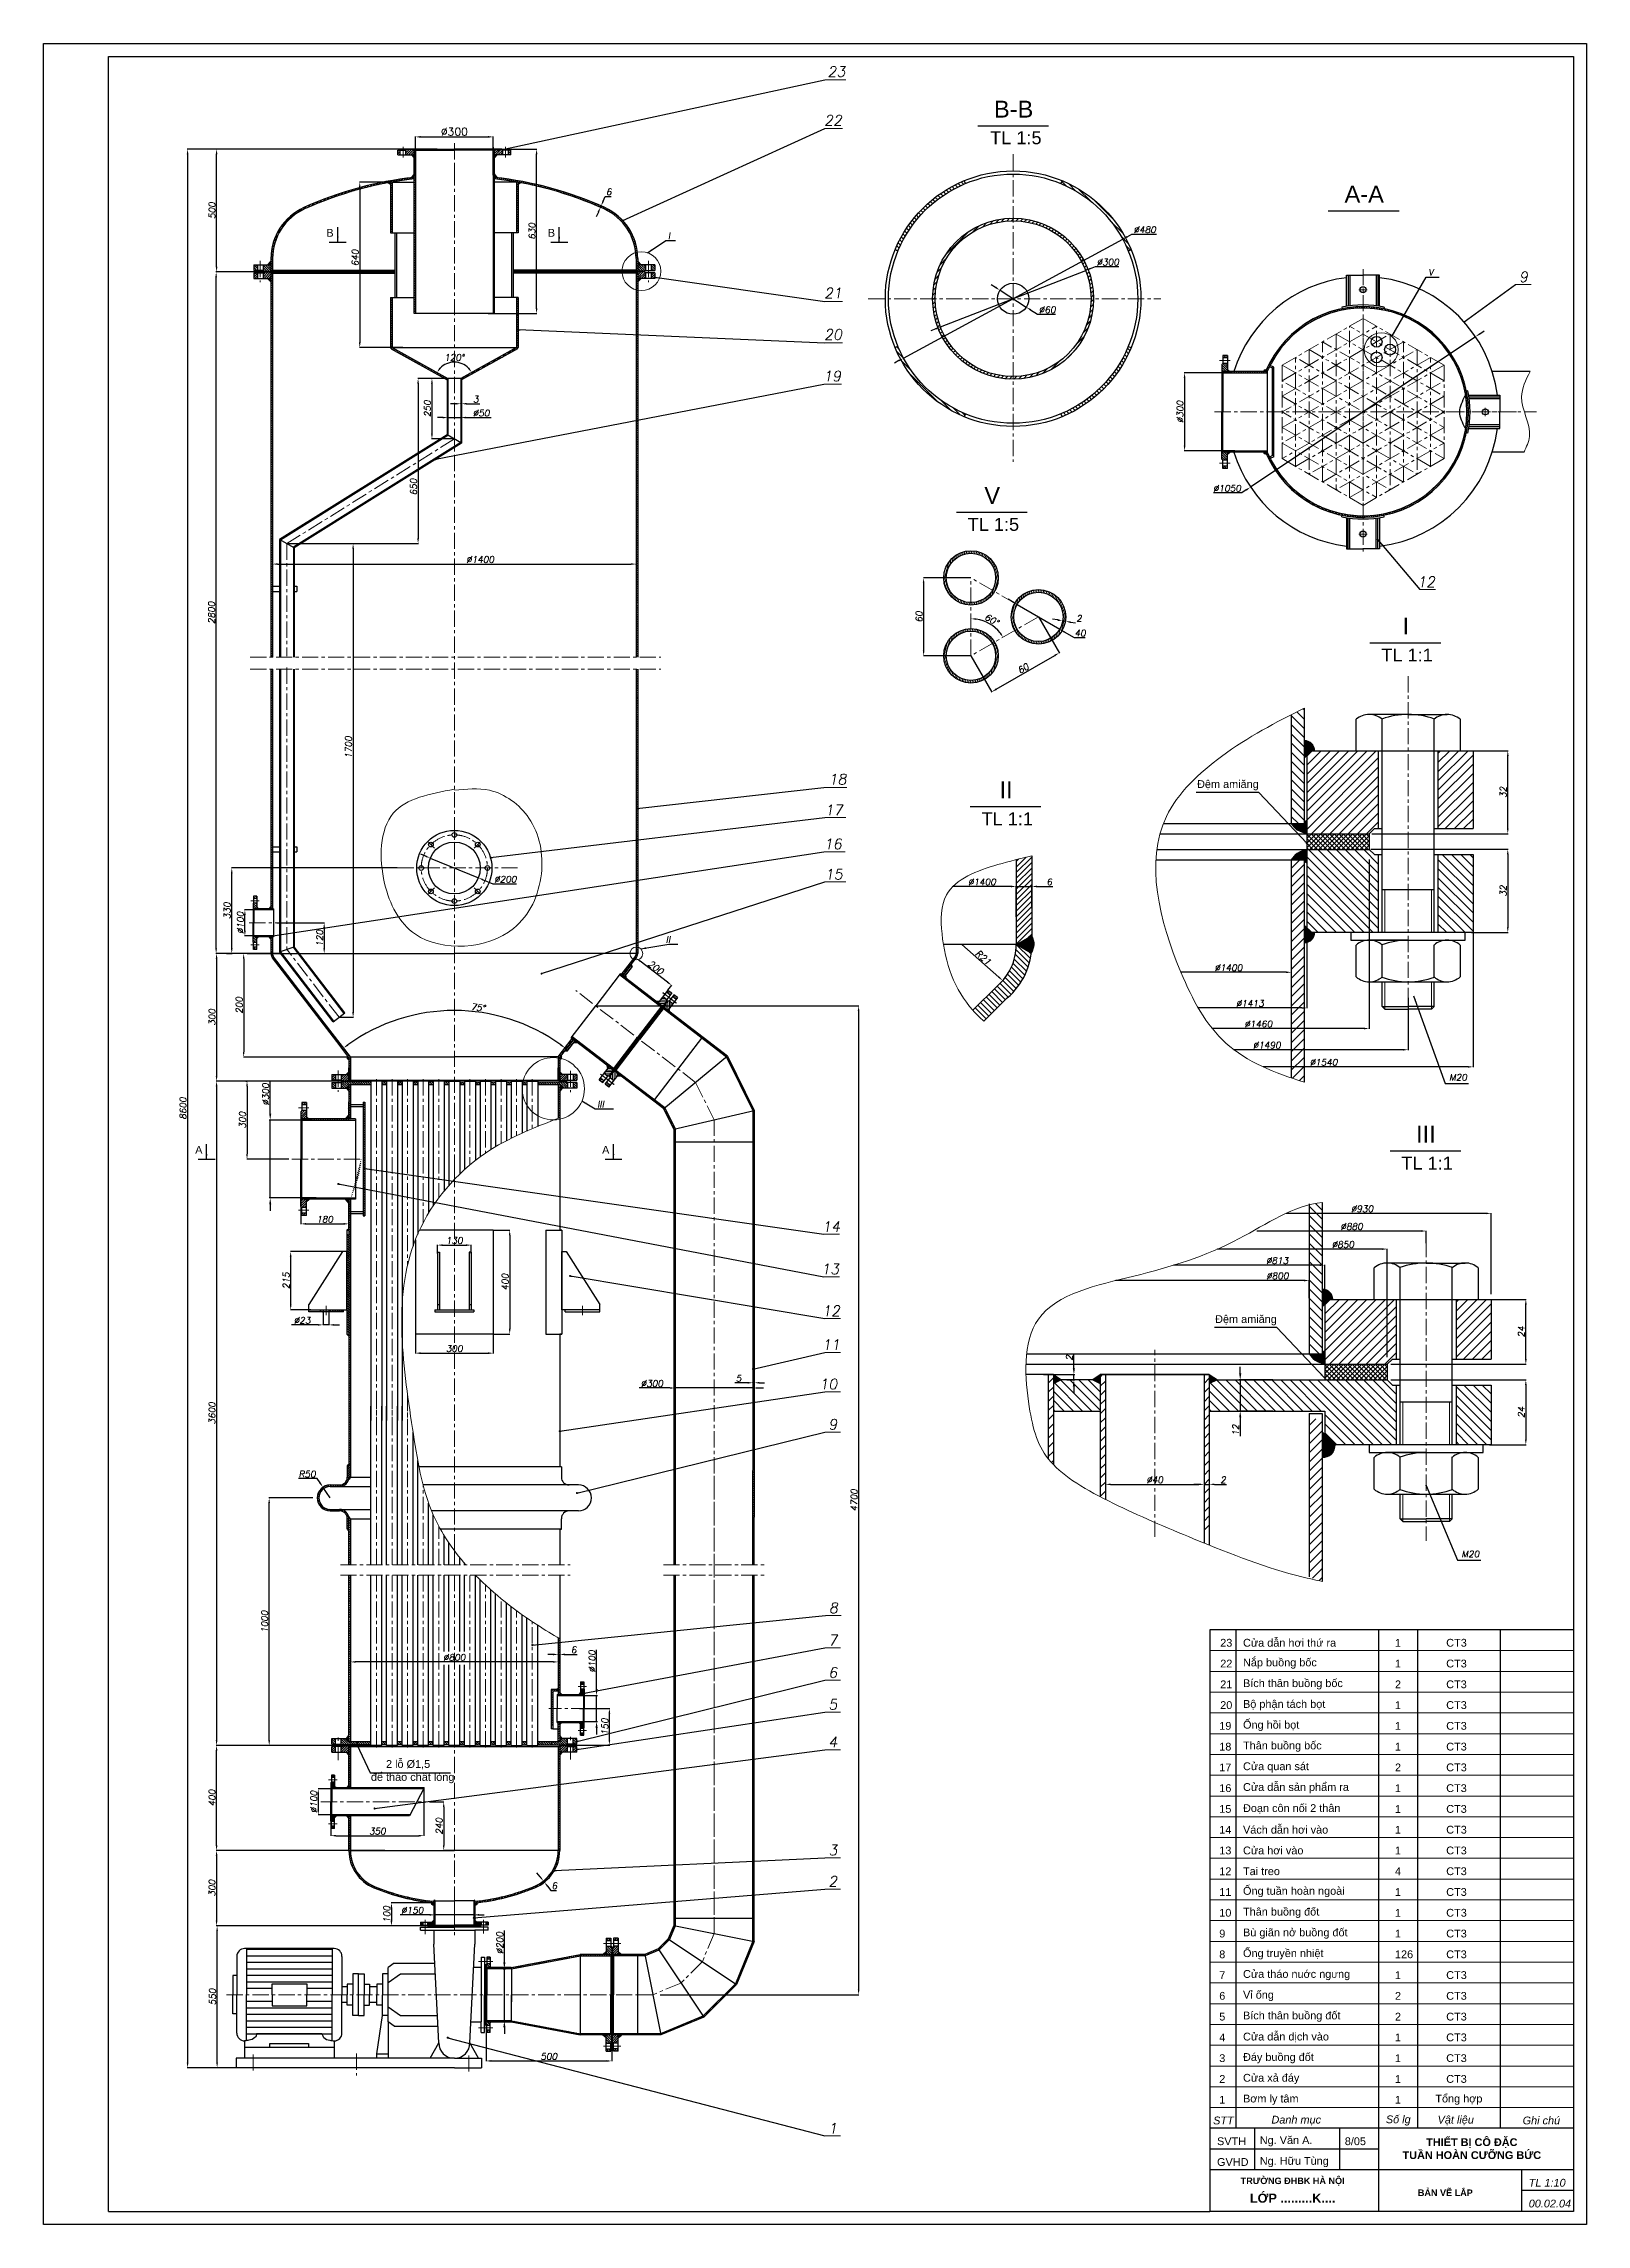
# Model space of a CAD drawing. Header units: inches. Extents: x 41 to 5981, y 0 to 8400.
import ezdxf

# ---------------------------------------------------------------- set-up
doc = ezdxf.new("R2010")
doc.units = ezdxf.units.IN
doc.header["$LTSCALE"] = 50
doc.header["$MEASUREMENT"] = 0
doc.linetypes.add('CENTER', pattern=[2, 1.25, -0.25, 0.25, -0.25])
doc.layers.get('0').update_dxf_attribs({"plot": 0})
for name, color, linetype, lineweight in [('Dam', 2, 'Continuous', 30), ('kthuoc', 3, 'Continuous', 13), ('manh', 4, 'Continuous', 13), ('Net manh', 3, 'Continuous', 13), ('Tam', 1, 'CENTER', 13)]:
    doc.layers.add(name, color=color, linetype=linetype, lineweight=lineweight)
doc.styles.add('chu2.5', font='txt.shx', dxfattribs={"oblique": 10, "height": 25})
doc.styles.add('chu50', font='VNARIAL.ttf', dxfattribs={"height": 50})
doc.styles.add('chu65', font='VNARIAL.ttf', dxfattribs={"height": 65})
doc.styles.add('text 3mm', font='txt.shx', dxfattribs={"height": 30})
doc.dimstyles.new('Copy of kichthuoc2.5', dxfattribs={"dimtxt": 25, "dimasz": 25, "dimexe": 4, "dimexo": 0, "dimgap": 5, "dimtad": 1, "dimdec": 0, "dimzin": 0, "dimdsep": 46, "dimtxsty": 'chu2.5', "dimcen": 5, "dimclrd": 256, "dimclre": 256, "dimclrt": 256, "dimadec": 0, "dimazin": 0, "dimtfac": 1, "dimtdec": 0, "dimtmove": 0, "dimatfit": 0, "dimfxl": 0, "dimtolj": 1, "dimtzin": 0, "dimarcsym": 0})
doc.dimstyles.new('kichthuoc2.5', dxfattribs={"dimtxt": 25, "dimasz": 20, "dimexe": 1, "dimexo": 0, "dimgap": 5, "dimtad": 1, "dimtoh": 1, "dimdec": 0, "dimzin": 0, "dimdsep": 46, "dimtxsty": 'chu2.5', "dimcen": 5, "dimclrd": 256, "dimclre": 256, "dimclrt": 256, "dimadec": 0, "dimazin": 0, "dimtfac": 1, "dimtdec": 0, "dimtmove": 0, "dimatfit": 0, "dimfxl": 0, "dimtolj": 1, "dimtzin": 0, "dimarcsym": 0})
doc.dimstyles.new('kt 3mm', dxfattribs={"dimtxt": 30, "dimasz": 20, "dimexe": 1, "dimexo": 0, "dimgap": 5, "dimtad": 1, "dimdec": 0, "dimzin": 0, "dimdsep": 46, "dimtxsty": 'text 3mm', "dimcen": 5, "dimclrd": 256, "dimclre": 256, "dimclrt": 256, "dimadec": 0, "dimazin": 0, "dimtfac": 1, "dimtdec": 0, "dimtmove": 0, "dimatfit": 0, "dimfxl": 0, "dimtolj": 1, "dimtzin": 0, "dimarcsym": 0})
pattern_1 = [(315, (-4272.9732, 11428.9057), (1.76776695, 1.76776695), [])]
pattern_2 = [(225, (-4272.9732, 11428.9057), (1.76776695, -1.76776695), [])]
pattern_3 = [(315, (-2463.7003, 80.4884), (1.767767, 1.767767), [])]
pattern_4 = [(45, (-230.6606, 271.374), (-4.419417, 4.419417), [])]
pattern_5 = [(45, (-230.6606, -421.331), (-4.419417, 4.419417), [])]
pattern_6 = [(135, (-230.6606, -421.331), (-4.419417, -4.419417), [])]
pattern_7 = [(90, (-230.6606, 271.374), (-6.25, 1e-15), [])]
pattern_8 = [(0, (-230.6606, 271.374), (2e-15, 6.25), [])]
pattern_9 = [(135, (-230.6606, 271.374), (-4.4194174, -4.4194174), [])]
pattern_10 = [(35, (-230.6606, 271.374), (-3.584853, 5.1197), [])]
pattern_11 = [(75, (6.3466, -2894.223), (-6.0370364, 1.617619), [])]
pattern_12 = [(135, (12238.045, 1217.01), (-4.4194174, -4.4194174), [])]
pattern_13 = [(135, (-330.6606, 271.374), (-4.419417, -4.419417), [])]
pattern_14 = [(45, (-130.6606, 271.374), (-4.419417, 4.419417), [])]
pattern_15 = [(45, (-330.6606, 271.374), (-4.419417, 4.419417), [])]
pattern_16 = [(135, (-2152.4106, 720.508), (-4.419417, -4.419417), [])]
pattern_17 = [(315, (7543.385, 11788.994), (-1.76776695, -1.76776695), [])]
pattern_18 = [(225, (7543.385, 11788.994), (-1.76776695, 1.76776695), [])]
pattern_19 = [(45, (-2152.4106, 720.508), (-4.419417, 4.419417), [])]
pattern_20 = [(135, (-4141.715, 271.374), (-4.4194174, -4.4194174), [])]
pattern_21 = [(45, (-4141.715, 271.374), (-4.4194174, 4.4194174), [])]
pattern_22 = [(45, (-4141.715, 333.4055), (-4.4194174, 4.4194174), [])]
pattern_23 = [(45, (-2665.252, -61.733), (-4.4194174, 4.4194174), [])]
pattern_24 = [(135, (-11403.689, -29.62), (-4.4194174, -4.4194174), [])]
pattern_25 = [(45, (-11403.689, -29.62), (-4.4194174, 4.4194174), [])]
pattern_26 = [(45, (-11828.711, 271.374), (-4.4194174, 4.4194174), [])]
pattern_27 = [(135, (-11828.711, 271.374), (-4.4194174, -4.4194174), [])]
pattern_28 = [(135, (0, 271.374), (-4.4194174, -4.4194174), [])]
pattern_29 = [(45, (0, 271.374), (-4.4194174, 4.4194174), [])]
pattern_30 = [(45, (315.5, 0), (-17.67767, 17.67767), [])]
pattern_31 = [(135, (315.5, 0), (-17.67767, -17.67767), [])]
pattern_32 = [(135, (0, -421.331), (-4.419417, -4.419417), [])]
pattern_33 = [(45, (0, -421.331), (-4.419417, 4.419417), [])]
pattern_34 = [(55, (0, -421.331), (-5.1197, 3.584853), [])]
pattern_35 = [(90, (0, 271.3738), (-1.25, 2e-16), []), (180, (0, 271.3738), (-2e-16, -1.25), [])]
pattern_36 = [(45, (-8178.865, -4000.827), (-1.76776695, 1.76776695), [])]
pattern_37 = [(315, (-8178.865, -4000.827), (1.76776695, 1.76776695), [])]
pattern_38 = [(135, (-230.6606, -6.728), (-4.419417, -4.419417), [])]
pattern_39 = [(45, (-230.6606, -6.728), (-4.419417, 4.419417), [])]

msp = doc.modelspace()

# ---------------------------------------------------------------- texts
at = {"layer": 'kthuoc'}
for s, insert, char_height, width, attachment_point, style in [('TL 1:5', (3685.7, 8062.5), 50, 530.059, 1, 'chu50'), ('A-A', (5126, 7820.2), 65, 383.94, 5, 'chu65'), ('V', (3693.8, 6659.7), 65, 383.94, 5, 'chu65'), ('TL 1:5', (3599.3, 6573.2), 50, 530.059, 1, 'chu50'), ('\\A1;', (3109.1, 4922.2), 25, 10, 9, 'chu2.5'), ('M20', (5453.2, 4430.8), 25, 87.959, 1, 'chu2.5'), ('M20', (5500.6, 2594.6), 25, 87.959, 1, 'chu2.5'), ('\\A1;', (3109.1, 1764.4), 25, 4, 9, 'chu2.5'), ('\\A1;', (3109.1, 1756.4), 25, 4, 9, 'chu2.5')]:
    msp.add_mtext(s, dxfattribs=dict(at, insert=insert, char_height=char_height, width=width, attachment_point=attachment_point, style=style))
at = {"layer": 'kthuoc', "char_height": 25, "attachment_point": 1, "style": 'chu2.5'}
for s, insert in [('\\A1;I', (2445.3, 7672.3)), ('V', (5372.8, 7531.7)), ('II', (2437.2, 4961.7)), ('III', (2173.2, 4327.3))]:
    msp.add_mtext(s, dxfattribs=dict(at, insert=insert))
at = {"layer": 'manh', "char_height": 40, "attachment_point": 9, "style": 'chu2.5'}
for s, insert in [('23', (3128.2, 8272.2)), ('22', (3115.5, 8084.9)), ('9', (5756.4, 7481.7)), ('21', (3115.5, 7419)), ('20', (3115.5, 7259.5)), ('19', (3111.9, 7099.5)), ('12', (5399, 6306.8)), ('18', (3132.7, 5546.6)), ('17', (3118.1, 5428.1)), ('16', (3114.5, 5297)), ('15', (3118.1, 5180.5)), ('14', (3107.8, 3823.4)), ('13', (3104.3, 3659.9)), ('12', (3107.9, 3498.9)), ('11', (3107.9, 3368.5)), ('10', (3097.2, 3216.6)), ('9', (3097.2, 3061.6)), ('8', (3099.7, 2354.6)), ('7', (3097.2, 2230.4)), ('6', (3097.2, 2105.4)), ('5', (3097.2, 1982.9)), ('4', (3097.2, 1837.9)), ('3', (3097.2, 1421.6)), ('2', (3097.2, 1301.2)), ('1', (3097.2, 350.3))]:
    msp.add_mtext(s, dxfattribs=dict(at, insert=insert))
at = {"layer": 'manh'}
for s, insert, char_height, width, attachment_point in [('{\\f.VnArial|b0|i0|c0|p34;B}', (1129.9, 7671.3), 30, 272.762, 4), ('{\\f.VnArial|b0|i0|c0|p34;B}', (1982.8, 7671.3), 30, 272.762, 4), ('{\\f.VnArial|b0|i0|c0|p34;§Öm ami¨ng}', (4482.4, 5543.4), 30, 377.592, 4), ('{\\f.VnArial|b0|i0|c0|p34;A}', (624.9, 4139), 30, 272.762, 4), ('{\\f.VnArial|b0|i0|c0|p34;A}', (2191.6, 4139), 30, 272.762, 4), ('{\\f.VnArial|b0|i0|c0|p34;§Öm ami¨ng}', (4551.9, 3482.6), 30, 377.592, 4), ('{\\f.VnArial|b0|i0|c0|p34;23}', (4571.6, 2240.1), 30, 187.104, 4), ('{\\f.VnArial|b0|i0|c0|p34;Cöa dÉn h¬i thø ra}', (4659.4, 2240.1), 30, 605.067, 4), ('{\\f.VnArial|b0|i0|c0|p34;N¾p buång bèc}', (4659.4, 2160.1), 30, 605.067, 4), ('{\\f.VnArial|b0|i0|c0|p34;1}', (5244.4, 2240.1), 30, 187.104, 4), ('{\\f.VnArial|b0|i0|c0|p34;CT3}', (5441.7, 2240.1), 30, 187.104, 4), ('{\\f.VnArial|b0|i0|c0|p34;22}', (4571.6, 2160.1), 30, 187.104, 4), ('{\\f.VnArial|b0|i0|c0|p34;BÝch th©n buång bèc}', (4659.4, 2080.1), 30, 393.529, 4), ('{\\f.VnArial|b0|i0|c0|p34;1}', (5244.4, 2160.1), 30, 187.104, 4), ('{\\f.VnArial|b0|i0|c0|p34;CT3}', (5441.7, 2160.1), 30, 187.104, 4), ('{\\f.VnArial|b0|i0|c0|p34;21}', (4571.6, 2080.1), 30, 187.104, 4), ('{\\f.VnArial|b0|i0|c0|p34;Bé phËn t¸ch bät}', (4659.4, 2000.1), 30, 525.571, 4), ('{\\f.VnArial|b0|i0|c0|p34;2}', (5244.4, 2080.1), 30, 187.104, 4), ('{\\f.VnArial|b0|i0|c0|p34;CT3}', (5441.7, 2080.1), 30, 187.104, 4), ('{\\f.VnArial|b0|i0|c0|p34;19}', (4567.9, 1920.1), 30, 187.104, 4), ('{\\f.VnArial|b0|i0|c0|p34;20}', (4571.6, 2000.1), 30, 187.104, 4), ('{\\f.VnArialH|b0|i0|c0|p34;è\\f.VnArial|b0|i0|c0|p34;ng håi bät}', (4659.4, 1920.1), 30, 605.067, 4), ('{\\f.VnArial|b0|i0|c0|p34;1}', (5244.4, 2000.1), 30, 187.104, 4), ('{\\f.VnArial|b0|i0|c0|p34;1}', (5244.4, 1920.1), 30, 187.104, 4), ('{\\f.VnArial|b0|i0|c0|p34;CT3}', (5441.7, 2000.1), 30, 187.104, 4), ('{\\f.VnArial|b0|i0|c0|p34;CT3}', (5441.7, 1920.1), 30, 187.104, 4), ('{\\f.VnArial|b0|i0|c0|p34;18}', (4567.9, 1840.1), 30, 187.104, 4), ('{\\f.VnArial|b0|i0|c0|p34;Th©n buång bèc}', (4659.4, 1840.1), 30, 393.529, 4), ('{\\f.VnArial|b0|i0|c0|p34;1}', (5244.4, 1840.1), 30, 187.104, 4), ('{\\f.VnArial|b0|i0|c0|p34;CT3}', (5441.7, 1840.1), 30, 187.104, 4), ('{\\f.VnArial|b0|i0|c0|p34;     2 lç \\fArial|b0|i0|c0|p34;%%c\\f.VnArial|b0|i0|c0|p34;1,5 \\P®Ó th¸o chÊt láng}', (1301.5, 1743.8), 30, 377.592, 4), ('{\\f.VnArial|b0|i0|c0|p34;17}', (4567.9, 1760.1), 30, 187.104, 4), ('{\\f.VnArial|b0|i0|c0|p34;Cöa quan s¸t}', (4659.4, 1760.1), 30, 525.571, 4), ('{\\f.VnArial|b0|i0|c0|p34;2}', (5244.4, 1760.1), 30, 187.104, 4), ('{\\f.VnArial|b0|i0|c0|p34;CT3}', (5441.7, 1760.1), 30, 187.104, 4), ('{\\f.VnArial|b0|i0|c0|p34;16}', (4567.9, 1680.1), 30, 187.104, 4), ('{\\f.VnArial|b0|i0|c0|p34;Cöa dÉn s¶n phÈm ra}', (4659.4, 1680.1), 30, 525.069, 4), ('{\\f.VnArial|b0|i0|c0|p34;1}', (5244.4, 1680.1), 30, 187.104, 4), ('{\\f.VnArial|b0|i0|c0|p34;CT3}', (5441.7, 1680.1), 30, 187.104, 4), ('{\\f.VnArial|b0|i0|c0|p34;15}', (4567.9, 1600.1), 30, 187.104, 4), ('{\\f.VnArial|b0|i0|c0|p34;§o¹n c«n nèi 2 th©n}', (4659.4, 1600.1), 30, 607, 4), ('{\\f.VnArial|b0|i0|c0|p34;1}', (5244.4, 1600.1), 30, 187.104, 4), ('{\\f.VnArial|b0|i0|c0|p34;CT3}', (5441.7, 1600.1), 30, 187.104, 4), ('{\\f.VnArial|b0|i0|c0|p34;14}', (4567.9, 1520.1), 30, 187.104, 4), ('{\\f.VnArial|b0|i0|c0|p34;V¸ch dÉn h¬i vµo}', (4659.4, 1520.1), 30, 525.069, 4), ('{\\f.VnArial|b0|i0|c0|p34;1}', (5244.4, 1520.1), 30, 187.104, 4), ('{\\f.VnArial|b0|i0|c0|p34;CT3}', (5441.7, 1520.1), 30, 187.104, 4), ('{\\f.VnArial|b0|i0|c0|p34;13}', (4567.9, 1440.1), 30, 187.104, 4), ('{\\f.VnArial|b0|i0|c0|p34;Cöa h¬i vµo}', (4659.4, 1440.1), 30, 607, 4), ('{\\f.VnArial|b0|i0|c0|p34;1}', (5244.4, 1440.1), 30, 187.104, 4), ('{\\f.VnArial|b0|i0|c0|p34;CT3}', (5441.7, 1440.1), 30, 187.104, 4), ('{\\f.VnArial|b0|i0|c0|p34;12}', (4567.9, 1360.1), 30, 187.104, 4), ('{\\f.VnArial|b0|i0|c0|p34;Tai treo}', (4659.4, 1360.1), 30, 491.789, 4), ('{\\f.VnArial|b0|i0|c0|p34;4}', (5244.4, 1360.1), 30, 187.104, 4), ('{\\f.VnArial|b0|i0|c0|p34;CT3}', (5441.7, 1360.1), 30, 187.104, 4), ('{\\f.VnArial|b0|i0|c0|p34;11}', (4567.9, 1280.1), 30, 187.104, 4), ('{\\f.VnArialH|b0|i0|c0|p34;è\\f.VnArial|b0|i0|c0|p34;ng tuÇn hoµn ngoµi}', (4659.4, 1280.1), 30, 634.857, 4), ('{\\f.VnArial|b0|i0|c0|p34;1}', (5244.4, 1280.1), 30, 187.104, 4), ('{\\f.VnArial|b0|i0|c0|p34;CT3}', (5441.7, 1280.1), 30, 187.104, 4), ('{\\f.VnArial|b0|i0|c0|p34;10}', (4567.9, 1200.1), 30, 187.104, 4), ('{\\f.VnArial|b0|i0|c0|p34;Th©n buång ®èt}', (4659.4, 1200.1), 30, 412, 4), ('{\\f.VnArial|b0|i0|c0|p34;1}', (5244.4, 1200.1), 30, 187.104, 4), ('{\\f.VnArial|b0|i0|c0|p34;CT3}', (5441.7, 1200.1), 30, 187.104, 4), ('{\\f.VnArial|b0|i0|c0|p34;9}', (4567.9, 1120.1), 30, 187.104, 4), ('{\\f.VnArial|b0|i0|c0|p34;Bï gi·n në buång ®èt}', (4659.4, 1120.1), 30, 443.74, 4), ('{\\f.VnArial|b0|i0|c0|p34;1}', (5244.4, 1120.1), 30, 187.104, 4), ('{\\f.VnArial|b0|i0|c0|p34;CT3}', (5441.7, 1120.1), 30, 187.104, 4), ('{\\f.VnArial|b0|i0|c0|p34;8}', (4567.9, 1040.1), 30, 187.104, 4), ('{\\f.VnArialH|b0|i0|c0|p34;è\\f.VnArial|b0|i0|c0|p34;ng truyÒn nhiÖt}', (4659.4, 1040.1), 30, 361.481, 4), ('{\\f.VnArial|b0|i0|c0|p34;126}', (5244.4, 1040.1), 30, 187.104, 4), ('{\\f.VnArial|b0|i0|c0|p34;CT3}', (5441.7, 1040.1), 30, 187.104, 4), ('{\\f.VnArial|b0|i0|c0|p34;7}', (4567.9, 960.1), 30, 187.104, 4), ('{\\f.VnArial|b0|i0|c0|p34;Cöa th¸o nuíc ng\\H0.7333x;¦\\H1.364x;ng}', (4659.4, 960.1), 30, 487.1, 4), ('{\\f.VnArial|b0|i0|c0|p34;1}', (5244.4, 960.1), 30, 187.104, 4), ('{\\f.VnArial|b0|i0|c0|p34;CT3}', (5441.7, 960.1), 30, 187.104, 4), ('{\\f.VnArial|b0|i0|c0|p34;6}', (4567.9, 880.1), 30, 187.104, 4), ('{\\f.VnArial|b0|i0|c0|p34;VØ èng}', (4659.4, 880.1), 30, 390, 4), ('{\\f.VnArial|b0|i0|c0|p34;2}', (5244.4, 880.1), 30, 187.104, 4), ('{\\f.VnArial|b0|i0|c0|p34;CT3}', (5441.7, 880.1), 30, 187.104, 4), ('{\\f.VnArial|b0|i0|c0|p34;5}', (4567.9, 800.1), 30, 187.104, 4), ('{\\f.VnArial|b0|i0|c0|p34;BÝch th©n buång ®èt}', (4659.4, 800.1), 30, 524.118, 4), ('{\\f.VnArial|b0|i0|c0|p34;2}', (5244.4, 800.1), 30, 187.104, 4), ('{\\f.VnArial|b0|i0|c0|p34;CT3}', (5441.7, 800.1), 30, 187.104, 4), ('{\\f.VnArial|b0|i0|c0|p34;4}', (4567.9, 720.1), 30, 187.104, 4), ('{\\f.VnArial|b0|i0|c0|p34;Cöa dÉn dÞch vµo}', (4659.4, 720.1), 30, 524.118, 4), ('{\\f.VnArial|b0|i0|c0|p34;1}', (5244.4, 720.1), 30, 187.104, 4), ('{\\f.VnArial|b0|i0|c0|p34;CT3}', (5441.7, 720.1), 30, 187.104, 4), ('{\\f.VnArial|b0|i0|c0|p34;3}', (4567.9, 640.1), 30, 187.104, 4), ('{\\f.VnArial|b0|i0|c0|p34;§¸y buång ®èt}', (4659.4, 640.1), 30, 499.5, 4), ('{\\f.VnArial|b0|i0|c0|p34;1}', (5244.4, 640.1), 30, 187.104, 4), ('{\\f.VnArial|b0|i0|c0|p34;CT3}', (5441.7, 640.1), 30, 187.104, 4), ('{\\f.VnArial|b0|i0|c0|p34;2}', (4567.9, 560.1), 30, 187.104, 4), ('{\\f.VnArial|b0|i0|c0|p34;Cöa x¶ ®¸y}', (4659.4, 560.1), 30, 468, 4), ('{\\f.VnArial|b0|i0|c0|p34;1}', (5244.4, 560.1), 30, 187.104, 4), ('{\\f.VnArial|b0|i0|c0|p34;Tæng hîp}', (5399.9, 480.1), 30, 187.104, 4), ('{\\f.VnArial|b0|i0|c0|p34;CT3}', (5441.7, 560.1), 30, 187.104, 4), ('{\\f.VnArial|b0|i0|c0|p34;1}', (4567.9, 480.1), 30, 187.104, 4), ('{\\f.VnArial|b0|i0|c0|p34;B¬m ly t©m}', (4659.4, 480.1), 30, 468, 4), ('{\\f.VnArial|b0|i1|c0|p34;Danh môc}', (4768.8, 400.1), 30, 295.086, 4), ('{\\f.VnArial|b0|i1|c0|p34;Sè lg}', (5209.4, 400.1), 30, 187.104, 4), ('{\\f.VnArial|b0|i0|c0|p34;1}', (5244.4, 480.1), 30, 187.104, 4), ('{\\f.VnArial|b0|i1|c0|p34;VËt liÖu}', (5408.6, 400.1), 30, 187.104, 4), ('{\\f.VnArial|b0|i1|c0|p34;STT}', (4544.3, 400.1), 30, 187.104, 4), ('{\\f.VnArial|b0|i0|c0|p34;Ng. V¨n A.}', (4723.9, 320.1), 30, 272.762, 4), ('{\\f.VnArial|b0|i0|c0|p34;8/05}', (5051.3, 320.1), 30, 272.762, 4), ('{\\f.VnArialH|b1|i0|c0|p34;thiÕt bÞ c« ®Æc \\PtuÇn hoµn c¦ìng Bøc}', (5540.4, 291.5), 30, 929.667, 5), ('{\\f.VnArial|b0|i1|c0|p34;Ghi chó}', (5735.9, 400.1), 30, 187.104, 4), ('{\\f.VnArial|b0|i0|c0|p34;SVTH}', (4559.4, 320.1), 30, 187.104, 4), ('{\\f.VnArial|b0|i0|c0|p34;GVHD}', (4559.4, 240.1), 30, 187.104, 4), ('{\\f.VnArial|b0|i0|c0|p34;Ng. H÷u Tïng}', (4723.9, 240.1), 30, 362.762, 4), ('{\\f.VnArialH|b1|i0|c0|p34;tr¦êng §Hbk hµ néi}', (4850.5, 164.5), 25, 599.767, 5), ('{\\f.VnArial|b0|i1|c0|p34;TL 1:10}', (5759.4, 160.1), 30, 187.104, 4), ('{\\f.VnArialH|b1|i0|c0|p34;Líp .........K....}', (4850.5, 100.8), 35, 599.767, 5), ('{\\f.VnArialH|b1|i0|c0|p34;B¶n vÏ l¾p}', (5438.3, 122), 25, 599.767, 5), ('{\\f.VnArial|b0|i1|c0|p34;00.02.04}', (5759.4, 80.1), 30, 187.104, 4)]:
    msp.add_mtext(s, dxfattribs=dict(at, insert=insert, char_height=char_height, width=width, attachment_point=attachment_point))
at = {"layer": 'Net manh'}
for s, insert, char_height, width, attachment_point, style in [('B-B', (3776.3, 8147.7), 65, 383.94, 5, 'chu65'), ('I', (5286.4, 6156.5), 65, 383.94, 5, 'chu65'), ('TL 1:1', (5191.9, 6070), 50, 530.059, 1, 'chu50'), ('II', (3747, 5525.6), 65, 383.94, 5, 'chu65'), ('TL 1:1', (3652.6, 5439.1), 50, 530.059, 1, 'chu50'), ('III', (5363.5, 4199.4), 65, 383.94, 5, 'chu65'), ('TL 1:1', (5269.1, 4112.9), 50, 530.059, 1, 'chu50')]:
    msp.add_mtext(s, dxfattribs=dict(at, insert=insert, char_height=char_height, width=width, attachment_point=attachment_point, style=style))

# ---------------------------------------------------------------- blocks, each defined once
blk = doc.blocks.new('*D26')
at = {"layer": 'DEFPOINTS', "color": 0}
for p in [(2772.5, 3241.7), (2772.5, 3241.7), (2777.5, 3222)]:
    blk.add_point(p, dxfattribs=at)
at = {"layer": 'kthuoc', "lineweight": -2}
for p, q in [((2752.5, 3241.7), (2702.2, 3241.7)), ((2772.5, 3241.7), (2772.5, 3242.7)), ((2777.5, 3241.7), (2772.5, 3241.7)), ((2777.5, 3222), (2777.5, 3242.7)), ((2797.5, 3241.7), (2817.5, 3241.7))]:
    blk.add_line(p, q, dxfattribs=at)
at = {"layer": 'kthuoc'}
for points in [[(2752.5, 3245.1), (2752.5, 3238.4), (2772.5, 3241.7)], [(2797.5, 3245.1), (2797.5, 3238.4), (2777.5, 3241.7)]]:
    blk.add_solid(points, dxfattribs=at)
at = {"layer": 'kthuoc', "insert": (2717.4, 3259.2), "char_height": 25, "attachment_point": 5, "style": 'chu2.5'}
blk.add_mtext('\\A1;5', dxfattribs=at)
blk = doc.blocks.new('*D25')
at = {"layer": 'DEFPOINTS', "color": 0}
for p in [(2472.5, 3223.4), (2472.5, 3221.7), (2772.5, 3223.4)]:
    blk.add_point(p, dxfattribs=at)
at = {"layer": 'kthuoc', "lineweight": -2}
for p, q in [((2452.5, 3221.7), (2334.8, 3221.7)), ((2472.5, 3223.4), (2472.5, 3220.7)), ((2772.5, 3221.7), (2472.5, 3221.7)), ((2772.5, 3223.4), (2772.5, 3220.7)), ((2792.5, 3221.7), (2812.5, 3221.7))]:
    blk.add_line(p, q, dxfattribs=at)
at = {"layer": 'kthuoc'}
for points in [[(2452.5, 3225), (2452.5, 3218.3), (2472.5, 3221.7)], [(2792.5, 3225), (2792.5, 3218.3), (2772.5, 3221.7)]]:
    blk.add_solid(points, dxfattribs=at)
at = {"layer": 'kthuoc', "insert": (2383.7, 3239.2), "char_height": 25, "attachment_point": 5, "style": 'chu2.5'}
blk.add_mtext('\\A1;%%c300', dxfattribs=at)
blk = doc.blocks.new('*D24')
at = {"layer": 'DEFPOINTS', "color": 0}
for p in [(1505.8, 1679.4), (1147.7, 1558.4), (1505.8, 1497.2)]:
    blk.add_point(p, dxfattribs=at)
at = {"layer": 'kthuoc', "lineweight": -2}
for p, q in [((1505.8, 1679.4), (1505.8, 1496.2)), ((1147.7, 1558.4), (1147.7, 1496.2)), ((1167.7, 1497.2), (1485.8, 1497.2))]:
    blk.add_line(p, q, dxfattribs=at)
at = {"layer": 'kthuoc'}
for points in [[(1167.7, 1500.5), (1167.7, 1493.8), (1147.7, 1497.2)], [(1485.8, 1500.5), (1485.8, 1493.8), (1505.8, 1497.2)]]:
    blk.add_solid(points, dxfattribs=at)
at = {"layer": 'kthuoc', "insert": (1326.8, 1514.7), "char_height": 25, "attachment_point": 5, "style": 'chu2.5'}
blk.add_mtext('\\A1;350', dxfattribs=at)
blk = doc.blocks.new('*D22')
at = {"layer": 'DEFPOINTS', "color": 0}
for p in [(1597.7, 6959.6), (1647.7, 6959.6), (1647.7, 6959.6)]:
    blk.add_point(p, dxfattribs=at)
at = {"layer": 'kthuoc', "lineweight": -2}
for p, q in [((1577.7, 6959.6), (1557.7, 6959.6)), ((1597.7, 6959.6), (1597.7, 6960.6)), ((1597.7, 6959.6), (1647.7, 6959.6)), ((1647.7, 6959.6), (1647.7, 6960.6)), ((1667.7, 6959.6), (1764.6, 6959.6))]:
    blk.add_line(p, q, dxfattribs=at)
at = {"layer": 'kthuoc'}
for points in [[(1577.7, 6962.9), (1577.7, 6956.3), (1597.7, 6959.6)], [(1667.7, 6962.9), (1667.7, 6956.3), (1647.7, 6959.6)]]:
    blk.add_solid(points, dxfattribs=at)
at = {"layer": 'kthuoc', "insert": (1726.2, 6977.1), "char_height": 25, "attachment_point": 5, "style": 'chu2.5'}
blk.add_mtext('\\A1;%%c50', dxfattribs=at)
blk = doc.blocks.new('*D21')
at = {"layer": 'DEFPOINTS', "color": 0}
for p in [(1527.5, 1627.3), (1581.9, 1440.5), (1983.3, 1440.5)]:
    blk.add_point(p, dxfattribs=at)
at = {"layer": 'kthuoc', "lineweight": -2}
for p, q in [((1527.5, 1627.3), (1582.9, 1627.3)), ((1581.9, 1607.3), (1581.9, 1460.5)), ((1983.3, 1440.5), (1580.9, 1440.5))]:
    blk.add_line(p, q, dxfattribs=at)
at = {"layer": 'kthuoc'}
for points in [[(1578.6, 1607.3), (1585.2, 1607.3), (1581.9, 1627.3)], [(1578.6, 1460.5), (1585.2, 1460.5), (1581.9, 1440.5)]]:
    blk.add_solid(points, dxfattribs=at)
at = {"layer": 'kthuoc', "insert": (1564.4, 1533.9), "char_height": 25, "attachment_point": 5, "rotation": 90, "style": 'chu2.5'}
blk.add_mtext('\\A1;240', dxfattribs=at)
blk = doc.blocks.new('*D20')
at = {"layer": 'DEFPOINTS', "color": 0}
for p in [(2167.2, 4693.5), (2415.2, 884.6), (3179.3, 884.6)]:
    blk.add_point(p, dxfattribs=at)
at = {"layer": 'kthuoc', "lineweight": -2}
for p, q in [((2167.2, 4693.5), (3180.3, 4693.5)), ((3179.3, 4673.5), (3179.3, 904.6)), ((2415.2, 884.6), (3180.3, 884.6))]:
    blk.add_line(p, q, dxfattribs=at)
at = {"layer": 'kthuoc'}
for points in [[(3175.9, 4673.5), (3182.6, 4673.5), (3179.3, 4693.5)], [(3175.9, 904.6), (3182.6, 904.6), (3179.3, 884.6)]]:
    blk.add_solid(points, dxfattribs=at)
at = {"layer": 'kthuoc', "insert": (3161.8, 2789.1), "char_height": 25, "attachment_point": 5, "rotation": 90, "style": 'chu2.5'}
blk.add_mtext('\\A1;4700', dxfattribs=at)
blk = doc.blocks.new('*D19')
at = {"layer": 'DEFPOINTS', "color": 0}
for p in [(935.9, 1440.5), (707.3, 1149.7), (1569.2, 1149.7)]:
    blk.add_point(p, dxfattribs=at)
at = {"layer": 'kthuoc', "lineweight": -2}
for p, q in [((935.9, 1440.5), (706.3, 1440.5)), ((707.3, 1420.5), (707.3, 1169.7)), ((1569.2, 1149.7), (706.3, 1149.7))]:
    blk.add_line(p, q, dxfattribs=at)
at = {"layer": 'kthuoc'}
for points in [[(704, 1420.5), (710.6, 1420.5), (707.3, 1440.5)], [(704, 1169.7), (710.6, 1169.7), (707.3, 1149.7)]]:
    blk.add_solid(points, dxfattribs=at)
at = {"layer": 'kthuoc', "insert": (689.8, 1295.1), "char_height": 25, "attachment_point": 5, "rotation": 90, "style": 'chu2.5'}
blk.add_mtext('\\A1;300', dxfattribs=at)
blk = doc.blocks.new('*D23')
at = {"layer": 'DEFPOINTS', "color": 0}
for p in [(1121.8, 4628.5), (1471.2, 4659.1), (2076.8, 4567.5), (1222.7, 4497), (2022.7, 4497)]:
    blk.add_point(p, dxfattribs=at)
at = {"layer": 'kthuoc', "lineweight": -2}
blk.add_arc((1622.7, 3975.7), 700, 54.13699, 125.86301, dxfattribs=at)
at = {"layer": 'kthuoc'}
for points in [[(1214.6, 4540.3), (1210.6, 4545.7), (1196.6, 4531.1)], [(2034.8, 4545.7), (2030.8, 4540.3), (2048.9, 4531.1)]]:
    blk.add_solid(points, dxfattribs=at)
at = {"layer": 'kthuoc', "insert": (1713.9, 4687.4), "char_height": 25, "attachment_point": 5, "rotation": 352.69639, "style": 'chu2.5'}
blk.add_mtext('\\A1;75°', dxfattribs=at)
blk = doc.blocks.new('*D30')
at = {"layer": 'DEFPOINTS', "color": 0}
for p in [(3611.9, 6341.9), (3703.7, 6151.3), (3871.7, 6191.9), (3611.9, 6041.9), (3611.9, 6041.9)]:
    blk.add_point(p, dxfattribs=at)
at = {"layer": 'kthuoc', "lineweight": -2}
blk.add_arc((3611.9, 6041.9), 142.9, 38.02772, 81.97228, dxfattribs=at)
at = {"layer": 'kthuoc'}
for points in [[(3631.6, 6180), (3632, 6186.7), (3611.9, 6184.8)], [(3727.2, 6131.8), (3721.6, 6128.1), (3735.6, 6113.3)]]:
    blk.add_solid(points, dxfattribs=at)
at = {"layer": 'kthuoc', "insert": (3692, 6180.8), "char_height": 25, "attachment_point": 5, "rotation": 330, "style": 'chu2.5'}
blk.add_mtext('\\A1;60°', dxfattribs=at)
blk = doc.blocks.new('*D29')
at = {"layer": 'DEFPOINTS', "color": 0}
for p in [(3871.7, 6191.9), (3951.8, 6053.2), (3611.9, 6041.9)]:
    blk.add_point(p, dxfattribs=at)
at = {"layer": 'kthuoc', "lineweight": -2}
for p, q in [((3871.7, 6191.9), (3952.3, 6052.3)), ((3611.9, 6041.9), (3692.5, 5902.3)), ((3709.3, 5913.2), (3934.4, 6043.2))]:
    blk.add_line(p, q, dxfattribs=at)
at = {"layer": 'kthuoc'}
for points in [[(3932.8, 6046.1), (3936.1, 6040.3), (3951.8, 6053.2)], [(3707.6, 5916.1), (3710.9, 5910.3), (3692, 5903.2)]]:
    blk.add_solid(points, dxfattribs=at)
at = {"layer": 'kthuoc', "insert": (3813.1, 5993.3), "char_height": 25, "attachment_point": 5, "rotation": 30, "style": 'chu2.5'}
blk.add_mtext('\\A1;60', dxfattribs=at)
blk = doc.blocks.new('*D28')
at = {"layer": 'DEFPOINTS', "color": 0}
for p in [(3611.9, 6341.9), (3429.6, 6041.9), (3611.9, 6041.9)]:
    blk.add_point(p, dxfattribs=at)
at = {"layer": 'kthuoc', "lineweight": -2}
for p, q in [((3611.9, 6341.9), (3428.6, 6341.9)), ((3429.6, 6321.9), (3429.6, 6061.9)), ((3611.9, 6041.9), (3428.6, 6041.9))]:
    blk.add_line(p, q, dxfattribs=at)
at = {"layer": 'kthuoc'}
for points in [[(3426.3, 6321.9), (3432.9, 6321.9), (3429.6, 6341.9)], [(3426.3, 6061.9), (3432.9, 6061.9), (3429.6, 6041.9)]]:
    blk.add_solid(points, dxfattribs=at)
at = {"layer": 'kthuoc', "insert": (3412.1, 6191.9), "char_height": 25, "attachment_point": 5, "rotation": 90, "style": 'chu2.5'}
blk.add_mtext('\\A1;60', dxfattribs=at)
blk = doc.blocks.new('*D27')
at = {"layer": 'DEFPOINTS', "color": 0}
for p in [(4619.4, 7131.4), (4434.4, 6831.4), (4628.3, 6831.4)]:
    blk.add_point(p, dxfattribs=at)
at = {"layer": 'kthuoc', "lineweight": -2}
for p, q in [((4619.4, 7131.4), (4433.4, 7131.4)), ((4434.4, 7111.4), (4434.4, 6851.4)), ((4628.3, 6831.4), (4433.4, 6831.4))]:
    blk.add_line(p, q, dxfattribs=at)
at = {"layer": 'kthuoc'}
for points in [[(4431, 7111.4), (4437.7, 7111.4), (4434.4, 7131.4)], [(4431, 6851.4), (4437.7, 6851.4), (4434.4, 6831.4)]]:
    blk.add_solid(points, dxfattribs=at)
at = {"layer": 'kthuoc', "insert": (4416.9, 6981.4), "char_height": 25, "attachment_point": 5, "rotation": 90, "style": 'chu2.5'}
blk.add_mtext('\\A1;%%c300', dxfattribs=at)
blk = doc.blocks.new('*D38')
at = {"layer": 'DEFPOINTS', "color": 0}
for p in [(1647.7, 7012.8), (1650.7, 7012.8), (1650.7, 7012.8)]:
    blk.add_point(p, dxfattribs=at)
at = {"layer": 'kthuoc', "lineweight": -2}
for p, q in [((1627.7, 7012.8), (1607.7, 7012.8)), ((1647.7, 7012.8), (1647.7, 7013.8)), ((1647.7, 7012.8), (1650.7, 7012.8)), ((1650.7, 7012.8), (1650.7, 7013.8)), ((1670.7, 7012.8), (1720.3, 7012.8))]:
    blk.add_line(p, q, dxfattribs=at)
at = {"layer": 'kthuoc'}
for points in [[(1627.7, 7016.1), (1627.7, 7009.4), (1647.7, 7012.8)], [(1670.7, 7016.1), (1670.7, 7009.4), (1650.7, 7012.8)]]:
    blk.add_solid(points, dxfattribs=at)
at = {"layer": 'kthuoc', "insert": (1705.5, 7030.3), "char_height": 25, "attachment_point": 5, "style": 'chu2.5'}
blk.add_mtext('\\A1;3', dxfattribs=at)
blk = doc.blocks.new('*D14')
at = {"layer": 'DEFPOINTS', "color": 0}
for p in [(707.3, 7993.5), (1556.6, 7993.5), (792.5, 7520.3)]:
    blk.add_point(p, dxfattribs=at)
at = {"layer": 'kthuoc', "lineweight": -2}
for p, q in [((1556.6, 7993.5), (706.3, 7993.5)), ((707.3, 7540.3), (707.3, 7973.5)), ((792.5, 7520.3), (706.3, 7520.3))]:
    blk.add_line(p, q, dxfattribs=at)
at = {"layer": 'kthuoc'}
for points in [[(704, 7973.5), (710.6, 7973.5), (707.3, 7993.5)], [(704, 7540.3), (710.6, 7540.3), (707.3, 7520.3)]]:
    blk.add_solid(points, dxfattribs=at)
at = {"layer": 'kthuoc', "insert": (689.8, 7756.9), "char_height": 25, "attachment_point": 5, "rotation": 90, "style": 'chu2.5'}
blk.add_mtext('\\A1;500', dxfattribs=at)
blk = doc.blocks.new('*D13')
at = {"layer": 'DEFPOINTS', "color": 0}
for p in [(705.6, 7520.3), (1269.7, 7520.3), (945.8, 4895.1)]:
    blk.add_point(p, dxfattribs=at)
at = {"layer": 'kthuoc', "lineweight": -2}
for p, q in [((1269.7, 7520.3), (704.6, 7520.3)), ((705.6, 4915.1), (705.6, 7500.3)), ((945.8, 4895.1), (704.6, 4895.1))]:
    blk.add_line(p, q, dxfattribs=at)
at = {"layer": 'kthuoc'}
for points in [[(702.3, 7500.3), (708.9, 7500.3), (705.6, 7520.3)], [(702.3, 4915.1), (708.9, 4915.1), (705.6, 4895.1)]]:
    blk.add_solid(points, dxfattribs=at)
at = {"layer": 'kthuoc', "insert": (688.1, 6207.7), "char_height": 25, "attachment_point": 5, "rotation": 90, "style": 'chu2.5'}
blk.add_mtext('\\A1;2800', dxfattribs=at)
blk = doc.blocks.new('*D12')
at = {"layer": 'DEFPOINTS', "color": 0}
for p in [(2098.1, 2037.4), (2100.6, 1937.4), (2170.4, 1937.4)]:
    blk.add_point(p, dxfattribs=at)
at = {"layer": 'kthuoc', "lineweight": -2}
for p, q in [((2170.4, 2062.4), (2170.4, 2213.3)), ((2098.1, 2037.4), (2174.4, 2037.4)), ((2170.4, 1937.4), (2170.4, 2037.4)), ((2100.6, 1937.4), (2174.4, 1937.4)), ((2170.4, 1912.4), (2170.4, 1887.4))]:
    blk.add_line(p, q, dxfattribs=at)
at = {"layer": 'kthuoc'}
for points in [[(2166.2, 2062.4), (2174.5, 2062.4), (2170.4, 2037.4)], [(2166.2, 1912.4), (2174.5, 1912.4), (2170.4, 1937.4)]]:
    blk.add_solid(points, dxfattribs=at)
at = {"layer": 'kthuoc', "insert": (2152.9, 2168.6), "char_height": 25, "attachment_point": 5, "rotation": 90, "style": 'chu2.5'}
blk.add_mtext('\\A1;%%c100', dxfattribs=at)
blk = doc.blocks.new('*D37')
at = {"layer": 'DEFPOINTS', "color": 0}
for p in [(2022.7, 2195.3), (2028.7, 2195.3), (2028.7, 2162.3)]:
    blk.add_point(p, dxfattribs=at)
at = {"layer": 'kthuoc', "lineweight": -2}
for p, q in [((2002.7, 2195.3), (1982.7, 2195.3)), ((2022.7, 2195.3), (2022.7, 2196.3)), ((2022.7, 2195.3), (2028.7, 2195.3)), ((2028.7, 2162.3), (2028.7, 2196.3)), ((2048.7, 2195.3), (2096.1, 2195.3))]:
    blk.add_line(p, q, dxfattribs=at)
at = {"layer": 'kthuoc'}
for points in [[(2002.7, 2198.7), (2002.7, 2192), (2022.7, 2195.3)], [(2048.7, 2198.7), (2048.7, 2192), (2028.7, 2195.3)]]:
    blk.add_solid(points, dxfattribs=at)
at = {"layer": 'kthuoc', "insert": (2082.4, 2212.8), "char_height": 25, "attachment_point": 5, "style": 'chu2.5'}
blk.add_mtext('\\A1;6', dxfattribs=at)
blk = doc.blocks.new('*D11')
at = {"layer": 'DEFPOINTS', "color": 0}
for p in [(1622.7, 7110.6), (1134.6, 6474), (1483.1, 6474)]:
    blk.add_point(p, dxfattribs=at)
at = {"layer": 'kthuoc', "lineweight": -2}
for p, q in [((1622.7, 7110.6), (1482.1, 7110.6)), ((1483.1, 7090.6), (1483.1, 6494)), ((1134.6, 6474), (1484.1, 6474))]:
    blk.add_line(p, q, dxfattribs=at)
at = {"layer": 'kthuoc'}
for points in [[(1479.8, 7090.6), (1486.4, 7090.6), (1483.1, 7110.6)], [(1479.8, 6494), (1486.4, 6494), (1483.1, 6474)]]:
    blk.add_solid(points, dxfattribs=at)
at = {"layer": 'kthuoc', "insert": (1465.6, 6692.4), "char_height": 25, "attachment_point": 5, "rotation": 90, "style": 'chu2.5'}
blk.add_mtext('\\A1;650', dxfattribs=at)
blk = doc.blocks.new('*D36')
at = {"layer": 'DEFPOINTS', "color": 0}
for p in [(1622.7, 7110.6), (1536.4, 6877.1), (1622.7, 6877.1)]:
    blk.add_point(p, dxfattribs=at)
at = {"layer": 'kthuoc', "lineweight": -2}
for p, q in [((1622.7, 7110.6), (1535.4, 7110.6)), ((1536.4, 7090.6), (1536.4, 6897.1)), ((1622.7, 6877.1), (1535.4, 6877.1))]:
    blk.add_line(p, q, dxfattribs=at)
at = {"layer": 'kthuoc'}
for points in [[(1533.1, 7090.6), (1539.8, 7090.6), (1536.4, 7110.6)], [(1533.1, 6897.1), (1539.8, 6897.1), (1536.4, 6877.1)]]:
    blk.add_solid(points, dxfattribs=at)
at = {"layer": 'kthuoc', "insert": (1518.9, 6993.8), "char_height": 25, "attachment_point": 5, "rotation": 90, "style": 'chu2.5'}
blk.add_mtext('\\A1;250', dxfattribs=at)
blk = doc.blocks.new('*D35')
at = {"layer": 'DEFPOINTS', "color": 0}
for p in [(820.1, 4403.5), (824.5, 4103.5), (984.9, 4103.5)]:
    blk.add_point(p, dxfattribs=at)
at = {"layer": 'kthuoc', "lineweight": -2}
for p, q in [((820.1, 4403.5), (825.5, 4403.5)), ((824.5, 4383.5), (824.5, 4123.5)), ((984.9, 4103.5), (823.5, 4103.5))]:
    blk.add_line(p, q, dxfattribs=at)
at = {"layer": 'kthuoc'}
for points in [[(821.2, 4383.5), (827.8, 4383.5), (824.5, 4403.5)], [(821.2, 4123.5), (827.8, 4123.5), (824.5, 4103.5)]]:
    blk.add_solid(points, dxfattribs=at)
at = {"layer": 'kthuoc', "insert": (807, 4253.5), "char_height": 25, "attachment_point": 5, "rotation": 90, "style": 'chu2.5'}
blk.add_mtext('\\A1;300', dxfattribs=at)
blk = doc.blocks.new('*D10')
at = {"layer": 'DEFPOINTS', "color": 0}
for p in [(820.6, 4895.1), (707.3, 4403.5), (1056, 4403.5)]:
    blk.add_point(p, dxfattribs=at)
at = {"layer": 'kthuoc', "lineweight": -2}
for p, q in [((820.6, 4895.1), (706.3, 4895.1)), ((707.3, 4875.1), (707.3, 4423.5)), ((1056, 4403.5), (706.3, 4403.5))]:
    blk.add_line(p, q, dxfattribs=at)
at = {"layer": 'kthuoc'}
for points in [[(704, 4875.1), (710.7, 4875.1), (707.3, 4895.1)], [(704, 4423.5), (710.7, 4423.5), (707.3, 4403.5)]]:
    blk.add_solid(points, dxfattribs=at)
at = {"layer": 'kthuoc', "insert": (689.8, 4649.3), "char_height": 25, "attachment_point": 5, "rotation": 90, "style": 'chu2.5'}
blk.add_mtext('\\A1;300', dxfattribs=at)
blk = doc.blocks.new('*D34')
at = {"layer": 'DEFPOINTS', "color": 0}
for p in [(1031.2, 4215.2), (1216.7, 3881), (1216.7, 3853.9)]:
    blk.add_point(p, dxfattribs=at)
at = {"layer": 'kthuoc', "lineweight": -2}
for p, q in [((1031.2, 4215.2), (1031.2, 3852.9)), ((1216.7, 3881), (1216.7, 3852.9)), ((1051.2, 3853.9), (1196.7, 3853.9))]:
    blk.add_line(p, q, dxfattribs=at)
at = {"layer": 'kthuoc'}
for points in [[(1051.2, 3857.2), (1051.2, 3850.5), (1031.2, 3853.9)], [(1196.7, 3857.2), (1196.7, 3850.5), (1216.7, 3853.9)]]:
    blk.add_solid(points, dxfattribs=at)
at = {"layer": 'kthuoc', "insert": (1124, 3871.4), "char_height": 25, "attachment_point": 5, "style": 'chu2.5'}
blk.add_mtext('\\A1;180', dxfattribs=at)
blk = doc.blocks.new('*D9')
at = {"layer": 'DEFPOINTS', "color": 0}
for p in [(1965.6, 1322.7), (1969.4, 1318), (1969.4, 1318)]:
    blk.add_point(p, dxfattribs=at)
at = {"layer": 'kthuoc', "lineweight": -2}
for p, q in [((1953.2, 1338.4), (1940.9, 1354.1)), ((1965.6, 1322.7), (1964.9, 1322.1)), ((1965.6, 1322.7), (1969.4, 1318)), ((1969.4, 1318), (1968.6, 1317.4)), ((1981.7, 1302.3), (1994.1, 1286.6)), ((1994.1, 1286.6), (2016.5, 1286.6))]:
    blk.add_line(p, q, dxfattribs=at)
at = {"layer": 'kthuoc'}
for points in [[(1955.9, 1340.5), (1950.6, 1336.3), (1965.6, 1322.7)], [(1984.4, 1304.4), (1979.1, 1300.2), (1969.4, 1318)]]:
    blk.add_solid(points, dxfattribs=at)
at = {"layer": 'kthuoc', "insert": (2007.8, 1304.1), "char_height": 25, "attachment_point": 5, "style": 'chu2.5'}
blk.add_mtext('\\A1;6', dxfattribs=at)
blk = doc.blocks.new('*D8')
at = {"layer": 'DEFPOINTS', "color": 0}
for p in [(2022.7, 2208.1), (1222.7, 2166.5), (1222.7, 2162.7)]:
    blk.add_point(p, dxfattribs=at)
at = {"layer": 'kthuoc', "lineweight": -2}
for p, q in [((2022.7, 2208.1), (2022.7, 2165.5)), ((1222.7, 2162.7), (1222.7, 2167.5)), ((2002.7, 2166.5), (1242.7, 2166.5))]:
    blk.add_line(p, q, dxfattribs=at)
at = {"layer": 'kthuoc'}
for points in [[(1242.7, 2169.8), (1242.7, 2163.2), (1222.7, 2166.5)], [(2002.7, 2169.8), (2002.7, 2163.2), (2022.7, 2166.5)]]:
    blk.add_solid(points, dxfattribs=at)
at = {"layer": 'kthuoc', "insert": (1622.7, 2184), "char_height": 25, "attachment_point": 5, "style": 'chu2.5'}
blk.add_mtext('\\A1;%%c800', dxfattribs=at)
blk = doc.blocks.new('*D7')
at = {"layer": 'DEFPOINTS', "color": 0}
for p in [(707.3, 1844.6), (960.2, 1844.6), (1355, 1440.5)]:
    blk.add_point(p, dxfattribs=at)
at = {"layer": 'kthuoc', "lineweight": -2}
for p, q in [((960.2, 1844.6), (706.3, 1844.6)), ((707.3, 1460.5), (707.3, 1824.6)), ((1355, 1440.5), (706.3, 1440.5))]:
    blk.add_line(p, q, dxfattribs=at)
at = {"layer": 'kthuoc'}
for points in [[(704, 1824.6), (710.7, 1824.6), (707.3, 1844.6)], [(704, 1460.5), (710.7, 1460.5), (707.3, 1440.5)]]:
    blk.add_solid(points, dxfattribs=at)
at = {"layer": 'kthuoc', "insert": (689.8, 1642.5), "char_height": 25, "attachment_point": 5, "rotation": 90, "style": 'chu2.5'}
blk.add_mtext('\\A1;400', dxfattribs=at)
blk = doc.blocks.new('*D6')
at = {"layer": 'DEFPOINTS', "color": 0}
for p in [(874.9, 4895.1), (811.6, 4496.3), (1215.7, 4496.3)]:
    blk.add_point(p, dxfattribs=at)
at = {"layer": 'kthuoc', "lineweight": -2}
for p, q in [((874.9, 4895.1), (810.6, 4895.1)), ((811.6, 4875.1), (811.6, 4516.3)), ((1215.7, 4496.3), (810.6, 4496.3))]:
    blk.add_line(p, q, dxfattribs=at)
at = {"layer": 'kthuoc'}
for points in [[(808.3, 4875.1), (814.9, 4875.1), (811.6, 4895.1)], [(808.3, 4516.3), (814.9, 4516.3), (811.6, 4496.3)]]:
    blk.add_solid(points, dxfattribs=at)
at = {"layer": 'kthuoc', "insert": (794.1, 4695.7), "char_height": 25, "attachment_point": 5, "rotation": 90, "style": 'chu2.5'}
blk.add_mtext('\\A1;200', dxfattribs=at)
blk = doc.blocks.new('*D33')
at = {"layer": 'DEFPOINTS', "color": 0}
for p in [(909.8, 2798.2), (1078.2, 2798.2), (1102.1, 1844.6)]:
    blk.add_point(p, dxfattribs=at)
at = {"layer": 'kthuoc', "lineweight": -2}
for p, q in [((1078.2, 2798.2), (908.8, 2798.2)), ((909.8, 1864.6), (909.8, 2778.2)), ((1102.1, 1844.6), (908.8, 1844.6))]:
    blk.add_line(p, q, dxfattribs=at)
at = {"layer": 'kthuoc'}
for points in [[(906.5, 2778.2), (913.1, 2778.2), (909.8, 2798.2)], [(906.5, 1864.6), (913.1, 1864.6), (909.8, 1844.6)]]:
    blk.add_solid(points, dxfattribs=at)
at = {"layer": 'kthuoc', "insert": (892.3, 2321.4), "char_height": 25, "attachment_point": 5, "rotation": 90, "style": 'chu2.5'}
blk.add_mtext('\\A1;1000', dxfattribs=at)
blk = doc.blocks.new('*D32')
at = {"layer": 'DEFPOINTS', "color": 0}
for p in [(2104, 1987.4), (2219.8, 1987.4), (2054.7, 1846.4)]:
    blk.add_point(p, dxfattribs=at)
at = {"layer": 'kthuoc', "lineweight": -2}
for p, q in [((2104, 1987.4), (2220.8, 1987.4)), ((2219.8, 1866.4), (2219.8, 1967.4)), ((2054.7, 1846.4), (2220.8, 1846.4))]:
    blk.add_line(p, q, dxfattribs=at)
at = {"layer": 'kthuoc'}
for points in [[(2216.4, 1967.4), (2223.1, 1967.4), (2219.8, 1987.4)], [(2216.4, 1866.4), (2223.1, 1866.4), (2219.8, 1846.4)]]:
    blk.add_solid(points, dxfattribs=at)
at = {"layer": 'kthuoc', "insert": (2202.3, 1916.9), "char_height": 25, "attachment_point": 5, "rotation": 90, "style": 'chu2.5'}
blk.add_mtext('\\A1;150', dxfattribs=at)
blk = doc.blocks.new('*D5')
at = {"layer": 'DEFPOINTS', "color": 0}
for p in [(1331.9, 4403.5), (707.3, 1844.6), (1306.3, 1844.6)]:
    blk.add_point(p, dxfattribs=at)
at = {"layer": 'kthuoc', "lineweight": -2}
for p, q in [((1331.9, 4403.5), (706.3, 4403.5)), ((707.3, 4383.5), (707.3, 1864.6)), ((1306.3, 1844.6), (706.3, 1844.6))]:
    blk.add_line(p, q, dxfattribs=at)
at = {"layer": 'kthuoc'}
for points in [[(704, 4383.5), (710.7, 4383.5), (707.3, 4403.5)], [(704, 1864.6), (710.7, 1864.6), (707.3, 1844.6)]]:
    blk.add_solid(points, dxfattribs=at)
at = {"layer": 'kthuoc', "insert": (689.8, 3124.1), "char_height": 25, "attachment_point": 5, "rotation": 90, "style": 'chu2.5'}
blk.add_mtext('\\A1;3600', dxfattribs=at)
blk = doc.blocks.new('*D4')
at = {"layer": 'DEFPOINTS', "color": 0}
for p in [(1071.3, 4253.5), (913.8, 3953.5), (1090.3, 3953.5)]:
    blk.add_point(p, dxfattribs=at)
at = {"layer": 'kthuoc', "lineweight": -2}
for p, q in [((913.8, 4278.5), (913.8, 4401.2)), ((1071.3, 4253.5), (909.8, 4253.5)), ((913.8, 3953.5), (913.8, 4253.5)), ((1090.3, 3953.5), (909.8, 3953.5)), ((913.8, 3928.5), (913.8, 3903.5))]:
    blk.add_line(p, q, dxfattribs=at)
at = {"layer": 'kthuoc'}
for points in [[(909.7, 4278.5), (918, 4278.5), (913.8, 4253.5)], [(909.7, 3928.5), (918, 3928.5), (913.8, 3953.5)]]:
    blk.add_solid(points, dxfattribs=at)
at = {"layer": 'kthuoc', "insert": (896.3, 4352.4), "char_height": 25, "attachment_point": 5, "rotation": 90, "style": 'chu2.5'}
blk.add_mtext('\\A1;%%c300', dxfattribs=at)
blk = doc.blocks.new('*D31')
at = {"layer": 'DEFPOINTS', "color": 0}
for p in [(1116.8, 2839.6), (1145, 2798.2)]:
    blk.add_point(p, dxfattribs=at)
at = {"layer": 'kthuoc', "lineweight": -2}
for p, q in [((1094.3, 2872.6), (1023.1, 2872.6)), ((1105.5, 2856.1), (1094.3, 2872.6)), ((1145, 2798.2), (1116.8, 2839.6))]:
    blk.add_line(p, q, dxfattribs=at)
at = {"layer": 'kthuoc'}
blk.add_solid([(1108.3, 2857.9), (1102.8, 2854.2), (1116.8, 2839.6)], dxfattribs=at)
at = {"layer": 'kthuoc', "insert": (1056.2, 2890.1), "char_height": 25, "attachment_point": 5, "style": 'chu2.5'}
blk.add_mtext('\\A1;R50', dxfattribs=at)
blk = doc.blocks.new('*D41')
at = {"layer": 'DEFPOINTS', "color": 0}
for p in [(2185.3, 7769.3), (2187.7, 7774.8), (2187.7, 7774.8)]:
    blk.add_point(p, dxfattribs=at)
at = {"layer": 'kthuoc', "lineweight": -2}
for p, q in [((2177.3, 7751), (2169.2, 7732.7)), ((2185.3, 7769.3), (2187.7, 7774.8)), ((2185.3, 7769.3), (2186.2, 7768.9)), ((2187.7, 7774.8), (2188.6, 7774.4)), ((2195.8, 7793.1), (2203.8, 7811.4)), ((2203.8, 7811.4), (2226.2, 7811.4))]:
    blk.add_line(p, q, dxfattribs=at)
at = {"layer": 'kthuoc'}
for points in [[(2174.2, 7752.4), (2180.3, 7749.7), (2185.3, 7769.3)], [(2192.7, 7794.5), (2198.8, 7791.8), (2187.7, 7774.8)]]:
    blk.add_solid(points, dxfattribs=at)
at = {"layer": 'kthuoc', "insert": (2217.5, 7828.9), "char_height": 25, "attachment_point": 5, "style": 'chu2.5'}
blk.add_mtext('\\A1;6', dxfattribs=at)
blk = doc.blocks.new('*D18')
at = {"layer": 'DEFPOINTS', "color": 0}
for p in [(1531.5, 7993.5), (595.6, 603.3), (745.3, 603.3)]:
    blk.add_point(p, dxfattribs=at)
at = {"layer": 'kthuoc', "lineweight": -2}
for p, q in [((1531.5, 7993.5), (594.6, 7993.5)), ((595.6, 7973.5), (595.6, 623.3)), ((745.3, 603.3), (594.6, 603.3))]:
    blk.add_line(p, q, dxfattribs=at)
at = {"layer": 'kthuoc'}
for points in [[(592.3, 7973.5), (599, 7973.5), (595.6, 7993.5)], [(592.3, 623.3), (599, 623.3), (595.6, 603.3)]]:
    blk.add_solid(points, dxfattribs=at)
at = {"layer": 'kthuoc', "insert": (578.1, 4298.4), "char_height": 25, "attachment_point": 5, "rotation": 90, "style": 'chu2.5'}
blk.add_mtext('\\A1;8600', dxfattribs=at)
blk = doc.blocks.new('*D17')
at = {"layer": 'DEFPOINTS', "color": 0}
for p in [(922.7, 6396.9), (2322.7, 6395.3), (2322.7, 6393.5)]:
    blk.add_point(p, dxfattribs=at)
at = {"layer": 'kthuoc', "lineweight": -2}
for p, q in [((922.7, 6396.9), (922.7, 6394.3)), ((942.7, 6395.3), (2302.7, 6395.3)), ((2322.7, 6393.5), (2322.7, 6396.3))]:
    blk.add_line(p, q, dxfattribs=at)
at = {"layer": 'kthuoc'}
for points in [[(942.7, 6398.6), (942.7, 6392), (922.7, 6395.3)], [(2302.7, 6398.6), (2302.7, 6392), (2322.7, 6395.3)]]:
    blk.add_solid(points, dxfattribs=at)
at = {"layer": 'kthuoc', "insert": (1722.3, 6412.8), "char_height": 25, "attachment_point": 5, "style": 'chu2.5'}
blk.add_mtext('\\A1;%%c1400', dxfattribs=at)
blk = doc.blocks.new('*D16')
at = {"layer": 'DEFPOINTS', "color": 0}
for p in [(977.8, 6474), (1178.8, 4649.5), (1233, 4649.5)]:
    blk.add_point(p, dxfattribs=at)
at = {"layer": 'kthuoc', "lineweight": -2}
for p, q in [((977.8, 6474), (1234, 6474)), ((1233, 6454), (1233, 4669.5)), ((1178.8, 4649.5), (1234, 4649.5))]:
    blk.add_line(p, q, dxfattribs=at)
at = {"layer": 'kthuoc'}
for points in [[(1229.7, 6454), (1236.3, 6454), (1233, 6474)], [(1229.7, 4669.5), (1236.3, 4669.5), (1233, 4649.5)]]:
    blk.add_solid(points, dxfattribs=at)
at = {"layer": 'kthuoc', "insert": (1215.5, 5689.2), "char_height": 25, "attachment_point": 5, "rotation": 90, "style": 'chu2.5'}
blk.add_mtext('\\A1;1700', dxfattribs=at)
blk = doc.blocks.new('*D40')
at = {"layer": 'DEFPOINTS', "color": 0}
for p in [(1753.3, 7993.5), (1939.4, 7993.5), (1753.3, 7360.5)]:
    blk.add_point(p, dxfattribs=at)
at = {"layer": 'kthuoc', "lineweight": -2}
for p, q in [((1753.3, 7993.5), (1940.4, 7993.5)), ((1939.4, 7380.5), (1939.4, 7973.5)), ((1753.3, 7360.5), (1940.4, 7360.5))]:
    blk.add_line(p, q, dxfattribs=at)
at = {"layer": 'kthuoc'}
for points in [[(1936.1, 7973.5), (1942.8, 7973.5), (1939.4, 7993.5)], [(1936.1, 7380.5), (1942.8, 7380.5), (1939.4, 7360.5)]]:
    blk.add_solid(points, dxfattribs=at)
at = {"layer": 'kthuoc', "insert": (1921.9, 7677), "char_height": 25, "attachment_point": 5, "rotation": 90, "style": 'chu2.5'}
blk.add_mtext('\\A1;630', dxfattribs=at)
blk = doc.blocks.new('*D39')
at = {"layer": 'DEFPOINTS', "color": 0}
for p in [(1379.7, 7866.1), (1258.6, 7229.7), (1424.2, 7229.7)]:
    blk.add_point(p, dxfattribs=at)
at = {"layer": 'kthuoc', "lineweight": -2}
for p, q in [((1379.7, 7866.1), (1257.6, 7866.1)), ((1258.6, 7846.1), (1258.6, 7249.7)), ((1424.2, 7229.7), (1257.6, 7229.7))]:
    blk.add_line(p, q, dxfattribs=at)
at = {"layer": 'kthuoc'}
for points in [[(1255.2, 7846.1), (1261.9, 7846.1), (1258.6, 7866.1)], [(1255.2, 7249.7), (1261.9, 7249.7), (1258.6, 7229.7)]]:
    blk.add_solid(points, dxfattribs=at)
at = {"layer": 'kthuoc', "insert": (1241.1, 7574.8), "char_height": 25, "attachment_point": 5, "rotation": 90, "style": 'chu2.5'}
blk.add_mtext('\\A1;640', dxfattribs=at)
blk = doc.blocks.new('*D15')
at = {"layer": 'DEFPOINTS', "color": 0}
for p in [(1772.7, 8040.7), (1472.7, 7965.5), (1772.7, 7901.4)]:
    blk.add_point(p, dxfattribs=at)
at = {"layer": 'kthuoc', "lineweight": -2}
for p, q in [((1472.7, 7965.5), (1472.7, 8041.7)), ((1492.7, 8040.7), (1752.7, 8040.7)), ((1772.7, 7901.4), (1772.7, 8041.7))]:
    blk.add_line(p, q, dxfattribs=at)
at = {"layer": 'kthuoc'}
for points in [[(1492.7, 8044), (1492.7, 8037.4), (1472.7, 8040.7)], [(1752.7, 8044), (1752.7, 8037.4), (1772.7, 8040.7)]]:
    blk.add_solid(points, dxfattribs=at)
at = {"layer": 'kthuoc', "insert": (1622.7, 8060.7), "char_height": 30, "attachment_point": 5, "style": 'text 3mm'}
blk.add_mtext('\\A1;%%c300', dxfattribs=at)
blk = doc.blocks.new('*D44')
at = {"layer": 'DEFPOINTS', "color": 0}
for p in [(5145.1, 5257.4), (4541, 4606.2), (4541, 4606.2)]:
    blk.add_point(p, dxfattribs=at)
at = {"layer": 'kthuoc', "lineweight": -2}
for p, q in [((5145.1, 5257.4), (5145.1, 4605.2)), ((4541, 4606.2), (4541, 4607.2)), ((5125.1, 4606.2), (4541, 4606.2))]:
    blk.add_line(p, q, dxfattribs=at)
at = {"layer": 'kthuoc'}
blk.add_solid([(5125.1, 4609.5), (5125.1, 4602.9), (5145.1, 4606.2)], dxfattribs=at)
at = {"layer": 'kthuoc', "insert": (4718.6, 4623.7), "char_height": 25, "attachment_point": 5, "style": 'chu2.5'}
blk.add_mtext('\\A1;{\\Ftxt.shx|c1;%%c}1460', dxfattribs=at)
blk = doc.blocks.new('_None')
blk = doc.blocks.new('*D47')
at = {"layer": 'DEFPOINTS', "color": 0}
for p in [(5151.8, 5296.6), (5539, 4976.1), (5678.8, 4976.1)]:
    blk.add_point(p, dxfattribs=at)
at = {"layer": 'kthuoc', "lineweight": -2}
for p, q in [((5151.8, 5296.6), (5679.8, 5296.6)), ((5678.8, 5276.6), (5678.8, 4996.1)), ((5539, 4976.1), (5679.8, 4976.1))]:
    blk.add_line(p, q, dxfattribs=at)
at = {"layer": 'kthuoc'}
for points in [[(5675.5, 5276.6), (5682.1, 5276.6), (5678.8, 5296.6)], [(5675.5, 4996.1), (5682.1, 4996.1), (5678.8, 4976.1)]]:
    blk.add_solid(points, dxfattribs=at)
at = {"layer": 'kthuoc', "insert": (5661.3, 5136.4), "char_height": 25, "attachment_point": 5, "rotation": 90, "style": 'chu2.5'}
blk.add_mtext('\\A1;32', dxfattribs=at)
blk = doc.blocks.new('*D46')
at = {"layer": 'DEFPOINTS', "color": 0}
for p in [(5545.1, 4976.1), (4736.7, 4458.6), (4736.7, 4458.6)]:
    blk.add_point(p, dxfattribs=at)
at = {"layer": 'kthuoc', "lineweight": -2}
for p, q in [((5545.1, 4976.1), (5545.1, 4457.6)), ((4736.7, 4458.6), (4736.7, 4459.6)), ((5525.1, 4458.6), (4736.7, 4458.6))]:
    blk.add_line(p, q, dxfattribs=at)
at = {"layer": 'kthuoc'}
blk.add_solid([(5525.1, 4461.9), (5525.1, 4455.2), (5545.1, 4458.6)], dxfattribs=at)
at = {"layer": 'kthuoc', "insert": (4969.7, 4476.1), "char_height": 25, "attachment_point": 5, "style": 'chu2.5'}
blk.add_mtext('\\A1;%%c1540', dxfattribs=at)
blk = doc.blocks.new('*D45')
at = {"layer": 'DEFPOINTS', "color": 0}
for p in [(5295.1, 4725), (4624.2, 4524.5), (4624.2, 4524.5)]:
    blk.add_point(p, dxfattribs=at)
at = {"layer": 'kthuoc', "lineweight": -2}
for p, q in [((5295.1, 4725), (5295.1, 4523.5)), ((4624.2, 4524.5), (4624.2, 4523.5)), ((5275.1, 4524.5), (4624.2, 4524.5))]:
    blk.add_line(p, q, dxfattribs=at)
at = {"layer": 'kthuoc'}
blk.add_solid([(5275.1, 4527.8), (5275.1, 4521.2), (5295.1, 4524.5)], dxfattribs=at)
at = {"layer": 'kthuoc', "insert": (4751.2, 4542), "char_height": 25, "attachment_point": 5, "style": 'chu2.5'}
blk.add_mtext('\\A1;{\\Ftxt.shx|c1;%%c}1490', dxfattribs=at)
blk = doc.blocks.new('*D43')
at = {"layer": 'DEFPOINTS', "color": 0}
for p in [(4904.8, 4986.1), (4487.2, 4685.5), (4487.2, 4685.5)]:
    blk.add_point(p, dxfattribs=at)
at = {"layer": 'kthuoc', "lineweight": -2}
for p, q in [((4904.8, 4986.1), (4904.8, 4684.5)), ((4487.2, 4685.5), (4487.2, 4686.5)), ((4884.8, 4685.5), (4487.2, 4685.5))]:
    blk.add_line(p, q, dxfattribs=at)
at = {"layer": 'kthuoc'}
blk.add_solid([(4884.8, 4688.8), (4884.8, 4682.1), (4904.8, 4685.5)], dxfattribs=at)
at = {"layer": 'kthuoc', "insert": (4686, 4703), "char_height": 25, "attachment_point": 5, "style": 'chu2.5'}
blk.add_mtext('\\A1;{\\Ftxt.shx|c1;%%c}1413', dxfattribs=at)
blk = doc.blocks.new('*D42')
at = {"layer": 'DEFPOINTS', "color": 0}
for p in [(4845.1, 4974), (4420.2, 4822.9), (4420.2, 4822.9)]:
    blk.add_point(p, dxfattribs=at)
at = {"layer": 'kthuoc', "lineweight": -2}
for p, q in [((4845.1, 4974), (4845.1, 4821.9)), ((4420.2, 4822.9), (4420.2, 4823.9)), ((4825.1, 4822.9), (4420.2, 4822.9))]:
    blk.add_line(p, q, dxfattribs=at)
at = {"layer": 'kthuoc'}
blk.add_solid([(4825.1, 4826.3), (4825.1, 4819.6), (4845.1, 4822.9)], dxfattribs=at)
at = {"layer": 'kthuoc', "insert": (4603.6, 4840.4), "char_height": 25, "attachment_point": 5, "style": 'chu2.5'}
blk.add_mtext('\\A1;{\\Ftxt.shx|c1;%%c}1400', dxfattribs=at)
blk = doc.blocks.new('*D49')
at = {"layer": 'DEFPOINTS', "color": 0}
for p in [(4169.7, 3635.8), (4169.7, 3635.8), (4914.6, 3568)]:
    blk.add_point(p, dxfattribs=at)
at = {"layer": 'kthuoc', "lineweight": -2}
for p, q in [((4169.7, 3635.8), (4169.7, 3636.8)), ((4894.6, 3635.8), (4169.7, 3635.8)), ((4914.6, 3568), (4914.6, 3636.8))]:
    blk.add_line(p, q, dxfattribs=at)
at = {"layer": 'kthuoc'}
blk.add_solid([(4894.6, 3639.1), (4894.6, 3632.4), (4914.6, 3635.8)], dxfattribs=at)
at = {"layer": 'kthuoc', "insert": (4791.9, 3653.3), "char_height": 25, "attachment_point": 5, "style": 'chu2.5'}
blk.add_mtext('\\A1;{\\Ftxt.shx|c1;%%c}800', dxfattribs=at)
blk = doc.blocks.new('*D48')
at = {"layer": 'DEFPOINTS', "color": 0}
for p in [(4393, 3694.8), (4393, 3694.8), (4974.3, 3573.1)]:
    blk.add_point(p, dxfattribs=at)
at = {"layer": 'kthuoc', "lineweight": -2}
for p, q in [((4393, 3694.8), (4393, 3695.8)), ((4954.3, 3694.8), (4393, 3694.8)), ((4974.3, 3573.1), (4974.3, 3695.8))]:
    blk.add_line(p, q, dxfattribs=at)
at = {"layer": 'kthuoc'}
blk.add_solid([(4954.3, 3698.1), (4954.3, 3691.4), (4974.3, 3694.8)], dxfattribs=at)
at = {"layer": 'kthuoc', "insert": (4790.9, 3712.3), "char_height": 25, "attachment_point": 5, "style": 'chu2.5'}
blk.add_mtext('\\A1;{\\Ftxt.shx|c1;%%c}813', dxfattribs=at)
blk = doc.blocks.new('*D53')
at = {"layer": 'DEFPOINTS', "color": 0}
for p in [(4714, 3826.3), (4714, 3826.3), (5364.6, 3779.1)]:
    blk.add_point(p, dxfattribs=at)
at = {"layer": 'kthuoc', "lineweight": -2}
for p, q in [((4714, 3826.3), (4714, 3827.3)), ((5344.6, 3826.3), (4714, 3826.3)), ((5364.6, 3779.1), (5364.6, 3827.3))]:
    blk.add_line(p, q, dxfattribs=at)
at = {"layer": 'kthuoc'}
blk.add_solid([(5344.6, 3829.7), (5344.6, 3823), (5364.6, 3826.3)], dxfattribs=at)
at = {"layer": 'kthuoc', "insert": (5077.9, 3843.8), "char_height": 25, "attachment_point": 5, "style": 'chu2.5'}
blk.add_mtext('\\A1;{\\Ftxt.shx|c1;%%c}880', dxfattribs=at)
blk = doc.blocks.new('*D52')
at = {"layer": 'DEFPOINTS', "color": 0}
for p in [(4824.9, 3894.2), (4824.9, 3894.2), (5614.6, 3583)]:
    blk.add_point(p, dxfattribs=at)
at = {"layer": 'kthuoc', "lineweight": -2}
for p, q in [((4824.9, 3894.2), (4824.9, 3895.2)), ((5594.6, 3894.2), (4824.9, 3894.2)), ((5614.6, 3583), (5614.6, 3895.2))]:
    blk.add_line(p, q, dxfattribs=at)
at = {"layer": 'kthuoc'}
blk.add_solid([(5594.6, 3897.5), (5594.6, 3890.9), (5614.6, 3894.2)], dxfattribs=at)
at = {"layer": 'kthuoc', "insert": (5117.9, 3911.7), "char_height": 25, "attachment_point": 5, "style": 'chu2.5'}
blk.add_mtext('\\A1;{\\Ftxt.shx|c1;%%c}930', dxfattribs=at)
blk = doc.blocks.new('*D51')
at = {"layer": 'DEFPOINTS', "color": 0}
for p in [(5228.5, 3253), (5608.5, 3003), (5748.3, 3003)]:
    blk.add_point(p, dxfattribs=at)
at = {"layer": 'kthuoc', "lineweight": -2}
for p, q in [((5228.5, 3253), (5749.3, 3253)), ((5748.3, 3233), (5748.3, 3023)), ((5608.5, 3003), (5749.3, 3003))]:
    blk.add_line(p, q, dxfattribs=at)
at = {"layer": 'kthuoc'}
for points in [[(5745, 3233), (5751.6, 3233), (5748.3, 3253)], [(5745, 3023), (5751.6, 3023), (5748.3, 3003)]]:
    blk.add_solid(points, dxfattribs=at)
at = {"layer": 'kthuoc', "insert": (5730.8, 3128), "char_height": 25, "attachment_point": 5, "rotation": 90, "style": 'chu2.5'}
blk.add_mtext('\\A1;24', dxfattribs=at)
blk = doc.blocks.new('*D50')
at = {"layer": 'DEFPOINTS', "color": 0}
for p in [(4561, 3756.8), (4561, 3756.8), (5214.6, 3340)]:
    blk.add_point(p, dxfattribs=at)
at = {"layer": 'kthuoc', "lineweight": -2}
for p, q in [((4561, 3756.8), (4561, 3757.8)), ((5194.6, 3756.8), (4561, 3756.8)), ((5214.6, 3340), (5214.6, 3757.8))]:
    blk.add_line(p, q, dxfattribs=at)
at = {"layer": 'kthuoc'}
blk.add_solid([(5194.6, 3760.1), (5194.6, 3753.4), (5214.6, 3756.8)], dxfattribs=at)
at = {"layer": 'kthuoc', "insert": (5044.2, 3774.3), "char_height": 25, "attachment_point": 5, "style": 'chu2.5'}
blk.add_mtext('\\A1;{\\Ftxt.shx|c1;%%c}850', dxfattribs=at)
blk = doc.blocks.new('*D54')
at = {"layer": 'DEFPOINTS', "color": 0}
for p in [(3789.6, 6239.8), (3953.7, 6144)]:
    blk.add_point(p, dxfattribs=at)
at = {"layer": 'kthuoc', "lineweight": -2}
for p, q in [((3772.3, 6249.8), (3755.1, 6259.9)), ((3789.6, 6239.8), (3953.7, 6144)), ((3971, 6134), (4008.7, 6112)), ((4008.7, 6112), (4051.2, 6112))]:
    blk.add_line(p, q, dxfattribs=at)
at = {"layer": 'kthuoc'}
for points in [[(3774, 6252.7), (3770.7, 6247), (3789.6, 6239.8)], [(3972.7, 6136.8), (3969.3, 6131.1), (3953.7, 6144)]]:
    blk.add_solid(points, dxfattribs=at)
at = {"layer": 'kthuoc', "insert": (4032.5, 6129.5), "char_height": 25, "attachment_point": 5, "style": 'chu2.5'}
blk.add_mtext('\\A1;40', dxfattribs=at)
blk = doc.blocks.new('*D55')
at = {"layer": 'DEFPOINTS', "color": 0}
for p in [(3965.4, 6176.7), (3975.3, 6175.1), (3975.3, 6175.1)]:
    blk.add_point(p, dxfattribs=at)
at = {"layer": 'kthuoc', "lineweight": -2}
for p, q in [((3945.7, 6179.9), (3926, 6183.1)), ((3965.4, 6176.7), (3965.6, 6177.7)), ((3965.4, 6176.7), (3975.3, 6175.1)), ((3975.3, 6175.1), (3975.5, 6176.1)), ((3995.1, 6171.9), (4014.8, 6168.7))]:
    blk.add_line(p, q, dxfattribs=at)
at = {"layer": 'kthuoc'}
for points in [[(3946.2, 6183.2), (3945.2, 6176.6), (3965.4, 6176.7)], [(3995.6, 6175.2), (3994.5, 6168.6), (3975.3, 6175.1)]]:
    blk.add_solid(points, dxfattribs=at)
at = {"layer": 'kthuoc', "insert": (4028.1, 6186.2), "char_height": 25, "attachment_point": 5, "style": 'chu2.5'}
blk.add_mtext('\\A1;2', dxfattribs=at)
blk = doc.blocks.new('*D56')
at = {"layer": 'DEFPOINTS', "color": 0}
for p in [(1382.7, 7229.7), (1862.7, 7229.7), (1649.3, 7168.4), (1597.7, 7110.6), (1647.7, 7110.6)]:
    blk.add_point(p, dxfattribs=at)
at = {"layer": 'kthuoc', "lineweight": -2}
blk.add_arc((1622.7, 7096.7), 76.5, 44.01636, 135.98364, dxfattribs=at)
at = {"layer": 'kthuoc'}
for points in [[(1570.4, 7147.9), (1565, 7151.9), (1555.8, 7133.8)], [(1680.4, 7151.9), (1675, 7147.9), (1689.6, 7133.8)]]:
    blk.add_solid(points, dxfattribs=at)
at = {"layer": 'kthuoc', "insert": (1622.7, 7190.7), "char_height": 25, "attachment_point": 5, "style": 'chu2.5'}
blk.add_mtext('\\A1;120°', dxfattribs=at)
blk = doc.blocks.new('*D59')
at = {"layer": 'DEFPOINTS', "color": 0}
for p in [(3576.3, 4929.5), (3734.2, 4791)]:
    blk.add_point(p, dxfattribs=at)
at = {"layer": 'kthuoc', "lineweight": -2}
blk.add_line((3576.3, 4929.5), (3719.1, 4804.2), dxfattribs=at)
at = {"layer": 'kthuoc'}
blk.add_solid([(3721.3, 4806.7), (3716.9, 4801.7), (3734.2, 4791)], dxfattribs=at)
at = {"layer": 'kthuoc', "insert": (3659.2, 4880), "char_height": 25, "attachment_point": 5, "rotation": 318.746, "style": 'chu2.5'}
blk.add_mtext('\\A1;R21', dxfattribs=at)
blk = doc.blocks.new('*D58')
at = {"layer": 'DEFPOINTS', "color": 0}
for p in [(3542.4, 5153.4), (3542.4, 5153.4), (3786.3, 5036.7)]:
    blk.add_point(p, dxfattribs=at)
at = {"layer": 'kthuoc', "lineweight": -2}
for p, q in [((3542.4, 5153.4), (3542.4, 5154.4)), ((3766.3, 5153.4), (3542.4, 5153.4)), ((3786.3, 5036.7), (3786.3, 5154.4))]:
    blk.add_line(p, q, dxfattribs=at)
at = {"layer": 'kthuoc'}
blk.add_solid([(3766.3, 5156.7), (3766.3, 5150.1), (3786.3, 5153.4)], dxfattribs=at)
at = {"layer": 'kthuoc', "insert": (3654.3, 5170.9), "char_height": 25, "attachment_point": 5, "style": 'chu2.5'}
blk.add_mtext('\\A1;%%c1400', dxfattribs=at)
blk = doc.blocks.new('*D57')
at = {"layer": 'DEFPOINTS', "color": 0}
for p in [(3846.3, 5153.4), (3786.3, 5081.2), (3846.3, 5070.5)]:
    blk.add_point(p, dxfattribs=at)
at = {"layer": 'kthuoc', "lineweight": -2}
for p, q in [((3766.3, 5153.4), (3746.3, 5153.4)), ((3786.3, 5081.2), (3786.3, 5154.4)), ((3786.3, 5153.4), (3846.3, 5153.4)), ((3846.3, 5070.5), (3846.3, 5154.4)), ((3866.3, 5153.4), (3926.9, 5153.4))]:
    blk.add_line(p, q, dxfattribs=at)
at = {"layer": 'kthuoc'}
for points in [[(3766.3, 5156.7), (3766.3, 5150.1), (3786.3, 5153.4)], [(3866.3, 5156.7), (3866.3, 5150.1), (3846.3, 5153.4)]]:
    blk.add_solid(points, dxfattribs=at)
at = {"layer": 'kthuoc', "insert": (3913.6, 5170.9), "char_height": 25, "attachment_point": 5, "style": 'chu2.5'}
blk.add_mtext('\\A1;6', dxfattribs=at)
blk = doc.blocks.new('*D62')
at = {"layer": 'DEFPOINTS', "color": 0}
for p in [(3723.7, 7449.9), (3824.7, 7385.2)]:
    blk.add_point(p, dxfattribs=at)
at = {"layer": 'kthuoc', "lineweight": -2}
for p, q in [((3706.8, 7460.7), (3690, 7471.4)), ((3723.7, 7449.9), (3824.7, 7385.2)), ((3841.6, 7374.4), (3868.3, 7357.3)), ((3868.3, 7357.3), (3938, 7357.3))]:
    blk.add_line(p, q, dxfattribs=at)
at = {"layer": 'kthuoc'}
for points in [[(3708.6, 7463.5), (3705, 7457.9), (3723.7, 7449.9)], [(3843.4, 7377.2), (3839.8, 7371.6), (3824.7, 7385.2)]]:
    blk.add_solid(points, dxfattribs=at)
at = {"layer": 'kthuoc', "insert": (3905.6, 7374.8), "char_height": 25, "attachment_point": 5, "style": 'chu2.5'}
blk.add_mtext('\\A1;∅60', dxfattribs=at)
blk = doc.blocks.new('*D60')
at = {"layer": 'DEFPOINTS', "color": 0}
for p in [(4196, 7646.6), (3352.4, 7188.4)]:
    blk.add_point(p, dxfattribs=at)
at = {"layer": 'kthuoc', "lineweight": -2}
for p, q in [((3352.4, 7188.4), (4196, 7646.6)), ((4213.6, 7656.2), (4231.1, 7665.7)), ((4231.1, 7665.7), (4325.8, 7665.7)), ((3334.8, 7178.9), (3317.2, 7169.3))]:
    blk.add_line(p, q, dxfattribs=at)
at = {"layer": 'kthuoc'}
for points in [[(4212, 7659.1), (4215.1, 7653.3), (4196, 7646.6)], [(3333.2, 7181.8), (3336.4, 7175.9), (3352.4, 7188.4)]]:
    blk.add_solid(points, dxfattribs=at)
at = {"layer": 'kthuoc', "insert": (4281, 7683.2), "char_height": 25, "attachment_point": 5, "style": 'chu2.5'}
blk.add_mtext('\\A1;∅480', dxfattribs=at)
blk = doc.blocks.new('*D61')
at = {"layer": 'DEFPOINTS', "color": 0}
for p in [(4053.7, 7526.4), (3494.6, 7308.7)]:
    blk.add_point(p, dxfattribs=at)
at = {"layer": 'kthuoc', "lineweight": -2}
for p, q in [((3494.6, 7308.7), (4053.7, 7526.4)), ((4072.4, 7533.6), (4091, 7540.9)), ((4091, 7540.9), (4181.5, 7540.9)), ((3476, 7301.4), (3457.4, 7294.1))]:
    blk.add_line(p, q, dxfattribs=at)
at = {"layer": 'kthuoc'}
for points in [[(4071.2, 7536.8), (4073.6, 7530.5), (4053.7, 7526.4)], [(3474.8, 7304.5), (3477.2, 7298.3), (3494.6, 7308.7)]]:
    blk.add_solid(points, dxfattribs=at)
at = {"layer": 'kthuoc', "insert": (4138.8, 7558.4), "char_height": 25, "attachment_point": 5, "style": 'chu2.5'}
blk.add_mtext('\\A1;∅300', dxfattribs=at)
blk = doc.blocks.new('*D63')
at = {"layer": 'DEFPOINTS', "color": 0}
for p in [(2322.4, 4877.6), (2308.3, 4859.3), (2445.2, 4754.3)]:
    blk.add_point(p, dxfattribs=at)
at = {"layer": 'kthuoc', "lineweight": -2}
for p, q in [((2308.3, 4859.3), (2323, 4878.4)), ((2443.4, 4784.7), (2338.2, 4865.5)), ((2445.2, 4754.3), (2459.9, 4773.4))]:
    blk.add_line(p, q, dxfattribs=at)
at = {"layer": 'kthuoc'}
for points in [[(2340.2, 4868.1), (2336.2, 4862.8), (2322.4, 4877.6)], [(2445.4, 4787.4), (2441.4, 4782.1), (2459.3, 4772.6)]]:
    blk.add_solid(points, dxfattribs=at)
at = {"layer": 'kthuoc', "insert": (2398.3, 4841.4), "char_height": 25, "attachment_point": 5, "rotation": 322.5, "style": 'chu2.5'}
blk.add_mtext('\\A1;200', dxfattribs=at)
blk = doc.blocks.new('*D65')
at = {"layer": 'DEFPOINTS', "color": 0}
for p in [(1117.4, 3516.6), (1140, 3518.8), (1140, 3464.7)]:
    blk.add_point(p, dxfattribs=at)
at = {"layer": 'kthuoc', "lineweight": -2}
for p, q in [((1097.4, 3464.7), (996.3, 3464.7)), ((1117.4, 3516.6), (1117.4, 3463.7)), ((1140, 3464.7), (1117.4, 3464.7)), ((1140, 3518.8), (1140, 3463.7)), ((1160, 3464.7), (1180, 3464.7))]:
    blk.add_line(p, q, dxfattribs=at)
at = {"layer": 'kthuoc'}
for points in [[(1097.4, 3468), (1097.4, 3461.4), (1117.4, 3464.7)], [(1160, 3468), (1160, 3461.4), (1140, 3464.7)]]:
    blk.add_solid(points, dxfattribs=at)
at = {"layer": 'kthuoc', "insert": (1036.8, 3482.2), "char_height": 25, "attachment_point": 5, "style": 'chu2.5'}
blk.add_mtext('\\A1;%%c23', dxfattribs=at)
blk = doc.blocks.new('*D64')
at = {"layer": 'DEFPOINTS', "color": 0}
for p in [(992.6, 3746.8), (1200.4, 3746.8), (1070.2, 3522.8)]:
    blk.add_point(p, dxfattribs=at)
at = {"layer": 'kthuoc', "lineweight": -2}
for p, q in [((1200.4, 3746.8), (991.6, 3746.8)), ((992.6, 3542.8), (992.6, 3726.8)), ((1070.2, 3522.8), (991.6, 3522.8))]:
    blk.add_line(p, q, dxfattribs=at)
at = {"layer": 'kthuoc'}
for points in [[(989.3, 3726.8), (995.9, 3726.8), (992.6, 3746.8)], [(989.3, 3542.8), (995.9, 3542.8), (992.6, 3522.8)]]:
    blk.add_solid(points, dxfattribs=at)
at = {"layer": 'kthuoc', "insert": (975.1, 3634.8), "char_height": 25, "attachment_point": 5, "rotation": 90, "style": 'chu2.5'}
blk.add_mtext('\\A1;215', dxfattribs=at)
blk = doc.blocks.new('*D66')
at = {"layer": 'DEFPOINTS', "color": 0}
for p in [(4129.5, 2986.5), (4509.5, 2961.5), (4509.5, 2850.5)]:
    blk.add_point(p, dxfattribs=at)
at = {"layer": 'kthuoc', "lineweight": -2}
for p, q in [((4129.5, 2986.5), (4129.5, 2849.5)), ((4509.5, 2961.5), (4509.5, 2849.5)), ((4149.5, 2850.5), (4489.5, 2850.5))]:
    blk.add_line(p, q, dxfattribs=at)
at = {"layer": 'kthuoc'}
for points in [[(4149.5, 2853.8), (4149.5, 2847.2), (4129.5, 2850.5)], [(4489.5, 2853.8), (4489.5, 2847.2), (4509.5, 2850.5)]]:
    blk.add_solid(points, dxfattribs=at)
at = {"layer": 'kthuoc', "insert": (4319.5, 2868), "char_height": 25, "attachment_point": 5, "style": 'chu2.5'}
blk.add_mtext('\\A1;%%c40', dxfattribs=at)
blk = doc.blocks.new('*D67')
at = {"layer": 'DEFPOINTS', "color": 0}
for p in [(3890.7, 3273), (3980.7, 3253), (4008.1, 3253)]:
    blk.add_point(p, dxfattribs=at)
at = {"layer": 'kthuoc', "lineweight": -2}
for p, q in [((4008.1, 3298), (4008.1, 3353.4)), ((3890.7, 3273), (4012.1, 3273)), ((3980.7, 3253), (4012.1, 3253)), ((4008.1, 3253), (4008.1, 3273)), ((4008.1, 3228), (4008.1, 3203))]:
    blk.add_line(p, q, dxfattribs=at)
at = {"layer": 'kthuoc'}
for points in [[(4003.9, 3298), (4012.3, 3298), (4008.1, 3273)], [(4003.9, 3228), (4012.3, 3228), (4008.1, 3253)]]:
    blk.add_solid(points, dxfattribs=at)
at = {"layer": 'kthuoc', "insert": (3990.6, 3338.2), "char_height": 25, "attachment_point": 5, "rotation": 90, "style": 'chu2.5'}
blk.add_mtext('\\A1;2', dxfattribs=at)
blk = doc.blocks.new('*D68')
at = {"layer": 'DEFPOINTS', "color": 0}
for p in [(4774.6, 3253), (4648.6, 3133), (4773.6, 3133)]:
    blk.add_point(p, dxfattribs=at)
at = {"layer": 'kthuoc', "lineweight": -2}
for p, q in [((4648.6, 3278), (4648.6, 3303)), ((4774.6, 3253), (4644.6, 3253)), ((4648.6, 3253), (4648.6, 3133)), ((4773.6, 3133), (4644.6, 3133)), ((4648.6, 3108), (4648.6, 3036))]:
    blk.add_line(p, q, dxfattribs=at)
at = {"layer": 'kthuoc'}
for points in [[(4644.4, 3278), (4652.8, 3278), (4648.6, 3253)], [(4644.4, 3108), (4652.8, 3108), (4648.6, 3133)]]:
    blk.add_solid(points, dxfattribs=at)
at = {"layer": 'kthuoc', "insert": (4631.1, 3059.5), "char_height": 25, "attachment_point": 5, "rotation": 90, "style": 'chu2.5'}
blk.add_mtext('\\A1;12', dxfattribs=at)
blk = doc.blocks.new('*D70')
at = {"layer": 'DEFPOINTS', "color": 0}
for p in [(4509.5, 2869), (4529.5, 2870.5), (4529.5, 2850.5)]:
    blk.add_point(p, dxfattribs=at)
at = {"layer": 'kthuoc', "lineweight": -2}
for p, q in [((4509.5, 2869), (4509.5, 2849.5)), ((4529.5, 2870.5), (4529.5, 2849.5)), ((4489.5, 2850.5), (4469.5, 2850.5)), ((4509.5, 2850.5), (4529.5, 2850.5)), ((4549.5, 2850.5), (4596.2, 2850.5))]:
    blk.add_line(p, q, dxfattribs=at)
at = {"layer": 'kthuoc'}
for points in [[(4489.5, 2853.8), (4489.5, 2847.2), (4509.5, 2850.5)], [(4549.5, 2853.8), (4549.5, 2847.2), (4529.5, 2850.5)]]:
    blk.add_solid(points, dxfattribs=at)
at = {"layer": 'kthuoc', "insert": (4582.8, 2868), "char_height": 25, "attachment_point": 5, "style": 'chu2.5'}
blk.add_mtext('\\A1;2', dxfattribs=at)
blk = doc.blocks.new('*D71')
at = {"layer": 'DEFPOINTS', "color": 0}
for p in [(1530.2, 5262.6), (1715.2, 5186.7)]:
    blk.add_point(p, dxfattribs=at)
at = {"layer": 'kthuoc', "lineweight": -2}
for p, q in [((1511.7, 5270.2), (1493.2, 5277.8)), ((1530.2, 5262.6), (1715.2, 5186.7)), ((1733.7, 5179.1), (1771.5, 5163.6)), ((1771.5, 5163.6), (1862.1, 5163.6))]:
    blk.add_line(p, q, dxfattribs=at)
at = {"layer": 'kthuoc'}
for points in [[(1513, 5273.3), (1510.4, 5267.1), (1530.2, 5262.6)], [(1735, 5182.2), (1732.5, 5176), (1715.2, 5186.7)]]:
    blk.add_solid(points, dxfattribs=at)
at = {"layer": 'kthuoc', "insert": (1819.3, 5181.1), "char_height": 25, "attachment_point": 5, "style": 'chu2.5'}
blk.add_mtext('\\A1;∅200', dxfattribs=at)
blk = doc.blocks.new('*D72')
at = {"layer": 'DEFPOINTS', "color": 0}
for p in [(5539, 5676.1), (5678.8, 5676.1), (5154.9, 5356.4)]:
    blk.add_point(p, dxfattribs=at)
at = {"layer": 'kthuoc', "lineweight": -2}
for p, q in [((5539, 5676.1), (5679.8, 5676.1)), ((5678.8, 5376.4), (5678.8, 5656.1)), ((5154.9, 5356.4), (5679.8, 5356.4))]:
    blk.add_line(p, q, dxfattribs=at)
at = {"layer": 'kthuoc'}
for points in [[(5675.5, 5656.1), (5682.1, 5656.1), (5678.8, 5676.1)], [(5675.5, 5376.4), (5682.1, 5376.4), (5678.8, 5356.4)]]:
    blk.add_solid(points, dxfattribs=at)
at = {"layer": 'kthuoc', "insert": (5661.3, 5516.3), "char_height": 25, "attachment_point": 5, "rotation": 90, "style": 'chu2.5'}
blk.add_mtext('\\A1;32', dxfattribs=at)
blk = doc.blocks.new('*D73')
at = {"layer": 'DEFPOINTS', "color": 0}
for p in [(765.7, 5224.6), (1402.7, 5224.6), (745.9, 4895.1)]:
    blk.add_point(p, dxfattribs=at)
at = {"layer": 'kthuoc', "lineweight": -2}
for p, q in [((1402.7, 5224.6), (764.7, 5224.6)), ((765.7, 4915.1), (765.7, 5204.6)), ((745.9, 4895.1), (766.7, 4895.1))]:
    blk.add_line(p, q, dxfattribs=at)
at = {"layer": 'kthuoc'}
for points in [[(762.4, 5204.6), (769, 5204.6), (765.7, 5224.6)], [(762.4, 4915.1), (769, 4915.1), (765.7, 4895.1)]]:
    blk.add_solid(points, dxfattribs=at)
at = {"layer": 'kthuoc', "insert": (748.2, 5059.9), "char_height": 25, "attachment_point": 5, "rotation": 90, "style": 'chu2.5'}
blk.add_mtext('\\A1;330', dxfattribs=at)
blk = doc.blocks.new('*D74')
at = {"layer": 'DEFPOINTS', "color": 0}
for p in [(939.4, 5013.3), (825.2, 4895.1), (1121.7, 4895.1)]:
    blk.add_point(p, dxfattribs=at)
at = {"layer": 'kthuoc', "lineweight": -2}
for p, q in [((939.4, 5013.3), (1122.7, 5013.3)), ((1121.7, 4993.3), (1121.7, 4915.1)), ((825.2, 4895.1), (1122.7, 4895.1))]:
    blk.add_line(p, q, dxfattribs=at)
at = {"layer": 'kthuoc'}
for points in [[(1118.3, 4993.3), (1125, 4993.3), (1121.7, 5013.3)], [(1118.3, 4915.1), (1125, 4915.1), (1121.7, 4895.1)]]:
    blk.add_solid(points, dxfattribs=at)
at = {"layer": 'kthuoc', "insert": (1104.2, 4954.2), "char_height": 25, "attachment_point": 5, "rotation": 90, "style": 'chu2.5'}
blk.add_mtext('\\A1;120', dxfattribs=at)
blk = doc.blocks.new('*D75')
at = {"layer": 'DEFPOINTS', "color": 0}
for p in [(5608.5, 3563), (5748.3, 3563), (5228.5, 3313)]:
    blk.add_point(p, dxfattribs=at)
at = {"layer": 'kthuoc', "lineweight": -2}
for p, q in [((5608.5, 3563), (5749.3, 3563)), ((5748.3, 3333), (5748.3, 3543)), ((5228.5, 3313), (5749.3, 3313))]:
    blk.add_line(p, q, dxfattribs=at)
at = {"layer": 'kthuoc'}
for points in [[(5745, 3543), (5751.6, 3543), (5748.3, 3563)], [(5745, 3333), (5751.6, 3333), (5748.3, 3313)]]:
    blk.add_solid(points, dxfattribs=at)
at = {"layer": 'kthuoc', "insert": (5730.8, 3438), "char_height": 25, "attachment_point": 5, "rotation": 90, "style": 'chu2.5'}
blk.add_mtext('\\A1;24', dxfattribs=at)
blk = doc.blocks.new('*D76')
at = {"layer": 'DEFPOINTS', "color": 0}
for p in [(1557.7, 3739.8), (1687.7, 3772), (1687.7, 3739.8)]:
    blk.add_point(p, dxfattribs=at)
at = {"layer": 'kthuoc', "lineweight": -2}
for p, q in [((1557.7, 3739.8), (1557.7, 3773)), ((1577.7, 3772), (1667.7, 3772)), ((1687.7, 3739.8), (1687.7, 3773))]:
    blk.add_line(p, q, dxfattribs=at)
at = {"layer": 'kthuoc'}
for points in [[(1577.7, 3775.3), (1577.7, 3768.6), (1557.7, 3772)], [(1667.7, 3775.3), (1667.7, 3768.6), (1687.7, 3772)]]:
    blk.add_solid(points, dxfattribs=at)
at = {"layer": 'kthuoc', "insert": (1622.7, 3789.5), "char_height": 25, "attachment_point": 5, "style": 'chu2.5'}
blk.add_mtext('\\A1;130', dxfattribs=at)
blk = doc.blocks.new('*D77')
at = {"layer": 'DEFPOINTS', "color": 0}
for p in [(1772.7, 3829.6), (1772.7, 3429.6), (1835.9, 3429.6)]:
    blk.add_point(p, dxfattribs=at)
at = {"layer": 'kthuoc', "lineweight": -2}
for p, q in [((1772.7, 3829.6), (1836.9, 3829.6)), ((1835.9, 3809.6), (1835.9, 3449.6)), ((1772.7, 3429.6), (1836.9, 3429.6))]:
    blk.add_line(p, q, dxfattribs=at)
at = {"layer": 'kthuoc'}
for points in [[(1832.6, 3809.6), (1839.2, 3809.6), (1835.9, 3829.6)], [(1832.6, 3449.6), (1839.2, 3449.6), (1835.9, 3429.6)]]:
    blk.add_solid(points, dxfattribs=at)
at = {"layer": 'kthuoc', "insert": (1818.4, 3629.6), "char_height": 25, "attachment_point": 5, "rotation": 90, "style": 'chu2.5'}
blk.add_mtext('\\A1;400', dxfattribs=at)
blk = doc.blocks.new('*D78')
at = {"layer": 'DEFPOINTS', "color": 0}
for p in [(1472.7, 3429.6), (1772.7, 3429.6), (1772.7, 3355.8)]:
    blk.add_point(p, dxfattribs=at)
at = {"layer": 'kthuoc', "lineweight": -2}
for p, q in [((1472.7, 3429.6), (1472.7, 3354.8)), ((1772.7, 3429.6), (1772.7, 3354.8)), ((1492.7, 3355.8), (1752.7, 3355.8))]:
    blk.add_line(p, q, dxfattribs=at)
at = {"layer": 'kthuoc'}
for points in [[(1492.7, 3359.1), (1492.7, 3352.5), (1472.7, 3355.8)], [(1752.7, 3359.1), (1752.7, 3352.5), (1772.7, 3355.8)]]:
    blk.add_solid(points, dxfattribs=at)
at = {"layer": 'kthuoc', "insert": (1622.7, 3373.3), "char_height": 25, "attachment_point": 5, "style": 'chu2.5'}
blk.add_mtext('\\A1;300', dxfattribs=at)
blk = doc.blocks.new('*D159')
at = {"layer": 'DEFPOINTS', "color": 0}
for p in [(1547.7, 1185.5), (1697.7, 1192.3), (1697.7, 1192.2)]:
    blk.add_point(p, dxfattribs=at)
at = {"layer": 'kthuoc', "lineweight": -2}
for p, q in [((1527.7, 1192.3), (1414.1, 1192.3)), ((1547.7, 1185.5), (1547.7, 1193.3)), ((1697.7, 1192.3), (1547.7, 1192.3)), ((1697.7, 1192.2), (1697.7, 1193.3)), ((1717.7, 1192.3), (1737.7, 1192.3))]:
    blk.add_line(p, q, dxfattribs=at)
at = {"layer": 'kthuoc'}
for points in [[(1527.7, 1195.6), (1527.7, 1188.9), (1547.7, 1192.3)], [(1717.7, 1195.6), (1717.7, 1188.9), (1697.7, 1192.3)]]:
    blk.add_solid(points, dxfattribs=at)
at = {"layer": 'kthuoc', "insert": (1460.9, 1209.8), "char_height": 25, "attachment_point": 5, "style": 'chu2.5'}
blk.add_mtext('\\A1;%%c150', dxfattribs=at)
blk = doc.blocks.new('*D160')
at = {"layer": 'DEFPOINTS', "color": 0}
for p in [(709.3, 1149.7), (782.3, 1149.7), (782.3, 603.3)]:
    blk.add_point(p, dxfattribs=at)
at = {"layer": 'kthuoc', "lineweight": -2}
for p, q in [((782.3, 1149.7), (708.3, 1149.7)), ((709.3, 623.3), (709.3, 1129.7)), ((782.3, 603.3), (708.3, 603.3))]:
    blk.add_line(p, q, dxfattribs=at)
at = {"layer": 'kthuoc'}
for points in [[(706, 1129.7), (712.7, 1129.7), (709.3, 1149.7)], [(706, 623.3), (712.7, 623.3), (709.3, 603.3)]]:
    blk.add_solid(points, dxfattribs=at)
at = {"layer": 'kthuoc', "insert": (691.8, 876.5), "char_height": 25, "attachment_point": 5, "rotation": 90, "style": 'chu2.5'}
blk.add_mtext('\\A1;550', dxfattribs=at)
blk = doc.blocks.new('*D158')
at = {"layer": 'DEFPOINTS', "color": 0}
for p in [(1811, 984.6), (1811, 784.6), (1815.3, 784.6)]:
    blk.add_point(p, dxfattribs=at)
at = {"layer": 'kthuoc', "lineweight": -2}
for p, q in [((1815.3, 1009.6), (1815.3, 1132.4)), ((1811, 984.6), (1819.3, 984.6)), ((1815.3, 784.6), (1815.3, 984.6)), ((1811, 784.6), (1819.3, 784.6)), ((1815.3, 759.6), (1815.3, 734.6))]:
    blk.add_line(p, q, dxfattribs=at)
at = {"layer": 'kthuoc'}
for points in [[(1811.2, 1009.6), (1819.5, 1009.6), (1815.3, 984.6)], [(1811.2, 759.6), (1819.5, 759.6), (1815.3, 784.6)]]:
    blk.add_solid(points, dxfattribs=at)
at = {"layer": 'kthuoc', "insert": (1797.8, 1083.5), "char_height": 25, "attachment_point": 5, "rotation": 90, "style": 'chu2.5'}
blk.add_mtext('\\A1;%%c200', dxfattribs=at)
blk = doc.blocks.new('*D157')
at = {"layer": 'DEFPOINTS', "color": 0}
for p in [(1744.7, 772.3), (2228.7, 698.7), (2228.7, 629.5)]:
    blk.add_point(p, dxfattribs=at)
at = {"layer": 'kthuoc', "lineweight": -2}
for p, q in [((1744.7, 772.3), (1744.7, 628.5)), ((2228.7, 698.7), (2228.7, 628.5)), ((1764.7, 629.5), (2208.7, 629.5))]:
    blk.add_line(p, q, dxfattribs=at)
at = {"layer": 'kthuoc'}
for points in [[(1764.7, 632.8), (1764.7, 626.1), (1744.7, 629.5)], [(2208.7, 632.8), (2208.7, 626.1), (2228.7, 629.5)]]:
    blk.add_solid(points, dxfattribs=at)
at = {"layer": 'kthuoc', "insert": (1986.7, 647), "char_height": 25, "attachment_point": 5, "style": 'chu2.5'}
blk.add_mtext('\\A1;500', dxfattribs=at)
blk = doc.blocks.new('*D161')
at = {"layer": 'DEFPOINTS', "color": 0}
for p in [(1543.2, 1238.4), (1380.6, 1149.7), (1412, 1149.7)]:
    blk.add_point(p, dxfattribs=at)
at = {"layer": 'kthuoc', "lineweight": -2}
for p, q in [((1543.2, 1238.4), (1379.6, 1238.4)), ((1380.6, 1218.4), (1380.6, 1169.7)), ((1412, 1149.7), (1379.6, 1149.7))]:
    blk.add_line(p, q, dxfattribs=at)
at = {"layer": 'kthuoc'}
for points in [[(1377.2, 1218.4), (1383.9, 1218.4), (1380.6, 1238.4)], [(1377.2, 1169.7), (1383.9, 1169.7), (1380.6, 1149.7)]]:
    blk.add_solid(points, dxfattribs=at)
at = {"layer": 'kthuoc', "insert": (1363.1, 1194), "char_height": 25, "attachment_point": 5, "rotation": 90, "style": 'chu2.5'}
blk.add_mtext('\\A1;100', dxfattribs=at)
blk = doc.blocks.new('*D162')
at = {"layer": 'DEFPOINTS', "color": 0}
for p in [(5554.5, 7271.1), (4688.5, 6691.7)]:
    blk.add_point(p, dxfattribs=at)
at = {"layer": 'kthuoc', "lineweight": -2}
for p, q in [((5554.5, 7271.1), (4688.5, 6691.7)), ((5571.1, 7282.3), (5587.8, 7293.4)), ((4655.2, 6669.5), (4545.8, 6669.5)), ((4671.9, 6680.6), (4655.2, 6669.5))]:
    blk.add_line(p, q, dxfattribs=at)
at = {"layer": 'kthuoc'}
for points in [[(5569.3, 7285), (5573, 7279.5), (5554.5, 7271.1)], [(4670, 6683.4), (4673.7, 6677.8), (4688.5, 6691.7)]]:
    blk.add_solid(points, dxfattribs=at)
at = {"layer": 'kthuoc', "insert": (4598, 6687), "char_height": 25, "attachment_point": 5, "style": 'chu2.5'}
blk.add_mtext('\\A1;%%c1050', dxfattribs=at)
blk = doc.blocks.new('*D163')
at = {"layer": 'DEFPOINTS', "color": 0}
for p in [(816.3, 5063.3), (867.5, 5063.3), (864.7, 4963.3)]:
    blk.add_point(p, dxfattribs=at)
at = {"layer": 'kthuoc', "lineweight": -2}
for p, q in [((867.5, 5063.3), (815.3, 5063.3)), ((816.3, 4983.3), (816.3, 5043.3)), ((864.7, 4963.3), (815.3, 4963.3))]:
    blk.add_line(p, q, dxfattribs=at)
at = {"layer": 'kthuoc'}
for points in [[(812.9, 5043.3), (819.6, 5043.3), (816.3, 5063.3)], [(812.9, 4983.3), (819.6, 4983.3), (816.3, 4963.3)]]:
    blk.add_solid(points, dxfattribs=at)
at = {"layer": 'kthuoc', "insert": (798.8, 5013.3), "char_height": 25, "attachment_point": 5, "rotation": 90, "style": 'chu2.5'}
blk.add_mtext('\\A1;%%c100', dxfattribs=at)
blk = doc.blocks.new('*D164')
at = {"layer": 'DEFPOINTS', "color": 0}
for p in [(1175.9, 1677.3), (1098.9, 1577.3), (1176.9, 1577.3)]:
    blk.add_point(p, dxfattribs=at)
at = {"layer": 'kthuoc', "lineweight": -2}
for p, q in [((1175.9, 1677.3), (1097.9, 1677.3)), ((1098.9, 1657.3), (1098.9, 1597.3)), ((1176.9, 1577.3), (1097.9, 1577.3))]:
    blk.add_line(p, q, dxfattribs=at)
at = {"layer": 'kthuoc'}
for points in [[(1095.5, 1657.3), (1102.2, 1657.3), (1098.9, 1677.3)], [(1095.5, 1597.3), (1102.2, 1597.3), (1098.9, 1577.3)]]:
    blk.add_solid(points, dxfattribs=at)
at = {"layer": 'kthuoc', "insert": (1081.4, 1627.3), "char_height": 25, "attachment_point": 5, "rotation": 90, "style": 'chu2.5'}
blk.add_mtext('\\A1;%%c100', dxfattribs=at)

# ---------------------------------------------------------------- dimensions: what is measured, and where the dimension line sits
at = {"layer": 'kthuoc'}
for base, p1, p2, angle, text, dimstyle, picture, middle in [((1772.7, 8040.7), (1472.7, 7965.5), (1772.7, 7901.4), 180, '%%c<>', 'kt 3mm', '*D15', (1622.7, 8060.7)), ((595.6, 603.3), (1531.5, 7993.5), (745.3, 603.3), 90, '8600', 'kichthuoc2.5', '*D18', (578.1, 4298.4)), ((707.3, 7993.5), (792.5, 7520.3), (1556.6, 7993.5), 90, '500', 'kichthuoc2.5', '*D14', (689.8, 7756.9)), ((1939.4, 7993.5), (1753.3, 7360.5), (1753.3, 7993.5), 90, '630', 'kichthuoc2.5', '*D40', (1921.9, 7677)), ((705.6, 7520.3), (945.8, 4895.1), (1269.7, 7520.3), 90, '2800', 'kichthuoc2.5', '*D13', (688.1, 6207.7)), ((1536.4, 6877.1), (1622.7, 7110.6), (1622.7, 6877.1), 90, '250', 'kichthuoc2.5', '*D36', (1518.9, 6993.8)), ((4434.4, 6831.4), (4619.4, 7131.4), (4628.3, 6831.4), 90, '%%c<>', 'kichthuoc2.5', '*D27', (4416.9, 6981.4)), ((5678.8, 5676.1), (5154.9, 5356.4), (5539, 5676.1), 270, '32', 'kichthuoc2.5', '*D72', (5661.3, 5516.3)), ((5678.8, 4976.1), (5151.8, 5296.6), (5539, 4976.1), 90, '32', 'kichthuoc2.5', '*D47', (5661.3, 5136.4)), ((765.7, 5224.6), (745.9, 4895.1), (1402.7, 5224.6), 90, '330', 'kichthuoc2.5', '*D73', (748.2, 5059.9)), ((816.3, 5063.3), (864.7, 4963.3), (867.5, 5063.3), 90, '%%c<>', 'kichthuoc2.5', '*D163', (798.8, 5013.3)), ((1121.7, 4895.1), (939.4, 5013.3), (825.2, 4895.1), 90, '120', 'kichthuoc2.5', '*D74', (1104.2, 4954.2)), ((707.3, 4403.5), (820.6, 4895.1), (1056, 4403.5), 90, '300', 'kichthuoc2.5', '*D10', (689.8, 4649.3)), ((811.6, 4496.3), (874.9, 4895.1), (1215.7, 4496.3), 90, '200', 'kichthuoc2.5', '*D6', (794.1, 4695.7)), ((3179.3, 884.6), (2167.2, 4693.5), (2415.2, 884.6), 90, '4700', 'kichthuoc2.5', '*D20', (3161.8, 2789.1)), ((707.3, 1844.6), (1331.9, 4403.5), (1306.3, 1844.6), 90, '3600', 'kichthuoc2.5', '*D5', (689.8, 3124.1)), ((992.6, 3746.8), (1070.2, 3522.8), (1200.4, 3746.8), 90, '215', 'kichthuoc2.5', '*D64', (975.1, 3634.8)), ((5748.3, 3563), (5228.5, 3313), (5608.5, 3563), 270, '24', 'kichthuoc2.5', '*D75', (5730.8, 3438)), ((5748.3, 3003), (5228.5, 3253), (5608.5, 3003), 90, '24', 'kichthuoc2.5', '*D51', (5730.8, 3128)), ((909.8, 2798.2), (1102.1, 1844.6), (1078.2, 2798.2), 90, '1000', 'kichthuoc2.5', '*D33', (892.3, 2321.4)), ((2219.8, 1987.4), (2054.7, 1846.4), (2104, 1987.4), 90, '150', 'kichthuoc2.5', '*D32', (2202.3, 1916.9)), ((707.3, 1844.6), (1355, 1440.5), (960.2, 1844.6), 90, '400', 'kichthuoc2.5', '*D7', (689.8, 1642.5)), ((1098.9, 1577.3), (1175.9, 1677.3), (1176.9, 1577.3), 90, '%%c<>', 'kichthuoc2.5', '*D164', (1081.4, 1627.3)), ((1581.9, 1440.5), (1527.5, 1627.3), (1983.3, 1440.5), 90, '240', 'kichthuoc2.5', '*D21', (1564.4, 1533.9)), ((707.3, 1149.7), (935.9, 1440.5), (1569.2, 1149.7), 90, '300', 'kichthuoc2.5', '*D19', (689.8, 1295.1)), ((1380.6, 1149.7), (1543.2, 1238.4), (1412, 1149.7), 90, '100', 'kichthuoc2.5', '*D161', (1363.1, 1194)), ((709.3, 1149.7), (782.3, 603.3), (782.3, 1149.7), 90, '550', 'kichthuoc2.5', '*D160', (691.8, 876.5))]:
    dim = msp.add_linear_dim(base=base, p1=p1, p2=p2, angle=angle, text=text, dimstyle=dimstyle, dxfattribs=at)
    dim.commit()
    dim.dimension.update_dxf_attribs({"geometry": picture, "text_midpoint": middle})
for base, p1, p2, angle, text, dimstyle, picture, middle, dimtype in [((1258.6, 7229.7), (1379.7, 7866.1), (1424.2, 7229.7), 90, '640', 'kichthuoc2.5', '*D39', (1258.6, 7574.8), 160), ((1483.1, 6474), (1622.7, 7110.6), (1134.6, 6474), 90, '650', 'kichthuoc2.5', '*D11', (1483.1, 6692.4), 160), ((1233, 4649.5), (977.8, 6474), (1178.8, 4649.5), 90, '1700', 'kichthuoc2.5', '*D16', (1233, 5689.2), 160), ((2322.4, 4877.6), (2445.2, 4754.3), (2308.3, 4859.3), 142.5, '200', 'kichthuoc2.5', '*D63', (2387.7, 4827.5), 161), ((913.8, 3953.5), (1071.3, 4253.5), (1090.3, 3953.5), 90, '%%c<>', 'Copy of kichthuoc2.5', '*D4', (913.8, 4352.4), 160), ((4008.1, 3253), (3890.7, 3273), (3980.7, 3253), 90, '2', 'Copy of kichthuoc2.5', '*D67', (4008.1, 3338.2), 160), ((4648.6, 3133), (4774.6, 3253), (4773.6, 3133), 90, '12', 'Copy of kichthuoc2.5', '*D68', (4648.6, 3059.5), 160), ((2170.4, 1937.4), (2098.1, 2037.4), (2100.6, 1937.4), 90, '%%c<>', 'Copy of kichthuoc2.5', '*D12', (2170.4, 2168.6), 160), ((1815.3, 784.6), (1811, 984.6), (1811, 784.6), 90, '%%c<>', 'Copy of kichthuoc2.5', '*D158', (1815.3, 1083.5), 160)]:
    dim = msp.add_linear_dim(base=base, p1=p1, p2=p2, angle=angle, text=text, dimstyle=dimstyle, dxfattribs=at)
    dim.commit()
    dim.dimension.update_dxf_attribs({"geometry": picture, "text_midpoint": middle, "dimtype": dimtype})
for p1, p2, picture, middle in [((2185.3, 7769.3), (2187.7, 7774.8), '*D41', (2217.5, 7828.9)), ((1965.6, 1322.7), (1969.4, 1318), '*D9', (2007.8, 1304.1))]:
    dim = msp.add_aligned_dim(p1=p1, p2=p2, distance=0, dimstyle='kichthuoc2.5', dxfattribs=at)
    dim.commit()
    dim.dimension.update_dxf_attribs({"geometry": picture, "text_midpoint": middle})
for p1, p2, picture, middle in [((3352.4, 7188.4), (4196, 7646.6), '*D60', (4281, 7665.7)), ((3494.6, 7308.7), (4053.7, 7526.4), '*D61', (4138.8, 7540.9)), ((3723.7, 7449.9), (3824.7, 7385.2), '*D62', (3905.6, 7357.3))]:
    dim = msp.add_diameter_dim_2p(p1=p1, p2=p2, dimstyle='kichthuoc2.5', override={"dimlfac": 0.5}, dxfattribs=at)
    dim.commit()
    dim.dimension.update_dxf_attribs({"geometry": picture, "text_midpoint": middle, "dimtype": 163})
dim = msp.add_angular_dim_2l(base=(1649.3, 7168.4), line1=((1862.7, 7229.7), (1647.7, 7110.6)), line2=((1382.7, 7229.7), (1597.7, 7110.6)), text='120°', dimstyle='kichthuoc2.5', dxfattribs=at)
dim.commit()
dim.dimension.update_dxf_attribs({"geometry": '*D56', "text_midpoint": (1622.7, 7190.7)})
for p1, p2, text, picture, middle in [((5554.5, 7271.1), (4688.5, 6691.7), '%%c1050', '*D162', (4598, 6669.5)), ((3789.6, 6239.8), (3953.7, 6144), '40', '*D54', (4032.5, 6112))]:
    dim = msp.add_diameter_dim_2p(p1=p1, p2=p2, text=text, dimstyle='kichthuoc2.5', dxfattribs=at)
    dim.commit()
    dim.dimension.update_dxf_attribs({"geometry": picture, "text_midpoint": middle, "dimtype": 163})
for base, p1, p2, text, picture, middle in [((1647.7, 6959.6), (1597.7, 6959.6), (1647.7, 6959.6), '%%c<>', '*D22', (1726.2, 6977.1)), ((1216.7, 3853.9), (1031.2, 4215.2), (1216.7, 3881), '180', '*D34', (1124, 3871.4)), ((4509.5, 2850.5), (4129.5, 2986.5), (4509.5, 2961.5), '%%c40', '*D66', (4319.5, 2868)), ((4529.5, 2850.5), (4509.5, 2869), (4529.5, 2870.5), '2', '*D70', (4582.8, 2868)), ((1222.7, 2166.5), (2022.7, 2208.1), (1222.7, 2162.7), '%%c<>', '*D8', (1622.7, 2184)), ((1505.8, 1497.2), (1147.7, 1558.4), (1505.8, 1679.4), '350', '*D24', (1326.8, 1514.7)), ((2228.7, 629.5), (1744.7, 772.3), (2228.7, 698.7), '500', '*D157', (1986.7, 647))]:
    dim = msp.add_linear_dim(base=base, p1=p1, p2=p2, text=text, dimstyle='kichthuoc2.5', dxfattribs=at)
    dim.commit()
    dim.dimension.update_dxf_attribs({"geometry": picture, "text_midpoint": middle})
for base, p1, p2, angle, picture, middle in [((1650.7, 7012.8), (1647.7, 7012.8), (1650.7, 7012.8), 180, '*D38', (1705.5, 7030.3)), ((824.5, 4103.5), (820.1, 4403.5), (984.9, 4103.5), 90, '*D35', (807, 4253.5)), ((1835.9, 3429.6), (1772.7, 3829.6), (1772.7, 3429.6), 90, '*D77', (1818.4, 3629.6))]:
    dim = msp.add_linear_dim(base=base, p1=p1, p2=p2, angle=angle, dimstyle='kichthuoc2.5', dxfattribs=at)
    dim.commit()
    dim.dimension.update_dxf_attribs({"geometry": picture, "text_midpoint": middle})
for base, p1, p2, text, picture, middle in [((2322.7, 6395.3), (922.7, 6396.9), (2322.7, 6393.5), '%%c<>', '*D17', (1722.3, 6395.3)), ((3846.3, 5153.4), (3786.3, 5081.2), (3846.3, 5070.5), '6', '*D57', (3913.6, 5153.4)), ((1140, 3464.7), (1117.4, 3516.6), (1140, 3518.8), '%%c<>', '*D65', (1036.8, 3464.7)), ((2472.5, 3221.7), (2772.5, 3223.4), (2472.5, 3223.4), '%%c<>', '*D25', (2383.7, 3221.7)), ((1697.7, 1192.3), (1547.7, 1185.5), (1697.7, 1192.2), '%%c<>', '*D159', (1460.9, 1192.3))]:
    dim = msp.add_linear_dim(base=base, p1=p1, p2=p2, text=text, dimstyle='kichthuoc2.5', dxfattribs=at)
    dim.commit()
    dim.dimension.update_dxf_attribs({"geometry": picture, "text_midpoint": middle, "dimtype": 160})
for p1, p2, distance, picture, middle in [((3611.9, 6341.9), (3611.9, 6041.9), -182.3, '*D28', (3412.1, 6191.9)), ((3611.9, 6041.9), (3871.7, 6191.9), -160.2, '*D29', (3813.1, 5993.3))]:
    dim = msp.add_aligned_dim(p1=p1, p2=p2, distance=distance, dimstyle='kichthuoc2.5', override={"dimlfac": 0.2}, dxfattribs=at)
    dim.commit()
    dim.dimension.update_dxf_attribs({"geometry": picture, "text_midpoint": middle})
dim = msp.add_angular_dim_2l(base=(3703.7, 6151.3), line1=((3871.7, 6191.9), (3611.9, 6041.9)), line2=((3611.9, 6041.9), (3611.9, 6341.9)), dimstyle='kichthuoc2.5', dxfattribs=at)
dim.commit()
dim.dimension.update_dxf_attribs({"geometry": '*D30', "text_midpoint": (3692, 6180.8)})
dim = msp.add_aligned_dim(p1=(3965.4, 6176.7), p2=(3975.3, 6175.1), distance=0, text='2', dimstyle='kichthuoc2.5', dxfattribs=at)
dim.commit()
dim.dimension.update_dxf_attribs({"geometry": '*D55', "text_midpoint": (4028.1, 6186.2)})
dim = msp.add_diameter_dim_2p(p1=(1530.2, 5262.6), p2=(1715.2, 5186.7), dimstyle='kichthuoc2.5', dxfattribs=at)
dim.commit()
dim.dimension.update_dxf_attribs({"geometry": '*D71', "text_midpoint": (1819.3, 5163.6), "dimtype": 163})
for base, p1, p2, text, picture, middle in [((4541, 4606.2), (5145.1, 5257.4), (4541, 4606.2), '{\\Ftxt.shx|c1;%%c}1460', '*D44', (4718.6, 4606.2)), ((4420.2, 4822.9), (4845.1, 4974), (4420.2, 4822.9), '{\\Ftxt.shx|c1;%%c}1400', '*D42', (4603.6, 4822.9)), ((4736.7, 4458.6), (5545.1, 4976.1), (4736.7, 4458.6), '%%c1540', '*D46', (4969.7, 4458.6)), ((4624.2, 4524.5), (5295.1, 4725), (4624.2, 4524.5), '{\\Ftxt.shx|c1;%%c}1490', '*D45', (4751.2, 4524.5)), ((4824.9, 3894.2), (5614.6, 3583), (4824.9, 3894.2), '{\\Ftxt.shx|c1;%%c}930', '*D52', (5117.9, 3894.2)), ((4561, 3756.8), (5214.6, 3340), (4561, 3756.8), '{\\Ftxt.shx|c1;%%c}850', '*D50', (5044.2, 3756.8)), ((4714, 3826.3), (5364.6, 3779.1), (4714, 3826.3), '{\\Ftxt.shx|c1;%%c}880', '*D53', (5077.9, 3826.3)), ((4393, 3694.8), (4974.3, 3573.1), (4393, 3694.8), '{\\Ftxt.shx|c1;%%c}813', '*D48', (4790.9, 3694.8)), ((4169.7, 3635.8), (4914.6, 3568), (4169.7, 3635.8), '{\\Ftxt.shx|c1;%%c}800', '*D49', (4791.9, 3635.8))]:
    dim = msp.add_linear_dim(base=base, p1=p1, p2=p2, text=text, dimstyle='kichthuoc2.5', override={"dimblk2": 'None', "dimsah": 1}, dxfattribs=at)
    dim.commit()
    dim.dimension.update_dxf_attribs({"geometry": picture, "text_midpoint": middle, "dimtype": 160})
for base, p1, p2, text, picture, middle in [((3542.4, 5153.4), (3786.3, 5036.7), (3542.4, 5153.4), '%%c1400', '*D58', (3654.3, 5170.9)), ((4487.2, 4685.5), (4904.8, 4986.1), (4487.2, 4685.5), '{\\Ftxt.shx|c1;%%c}1413', '*D43', (4686, 4703))]:
    dim = msp.add_linear_dim(base=base, p1=p1, p2=p2, text=text, dimstyle='kichthuoc2.5', override={"dimblk2": 'None', "dimsah": 1}, dxfattribs=at)
    dim.commit()
    dim.dimension.update_dxf_attribs({"geometry": picture, "text_midpoint": middle})
dim = msp.add_radius_dim(center=(3576.3, 4929.5), mpoint=(3734.2, 4791), text='R21', dimstyle='kichthuoc2.5', dxfattribs=at)
dim.commit()
dim.dimension.update_dxf_attribs({"geometry": '*D59', "text_midpoint": (3659.2, 4880)})
dim = msp.add_angular_dim_2l(base=(1471.2, 4659.1), line1=((2022.7, 4497), (2076.8, 4567.5)), line2=((1222.7, 4497), (1121.8, 4628.5)), dimstyle='kichthuoc2.5', dxfattribs=at)
dim.commit()
dim.dimension.update_dxf_attribs({"geometry": '*D23', "text_midpoint": (1711.7, 4670), "dimtype": 162})
for base, p1, p2, picture, middle in [((1687.7, 3772), (1557.7, 3739.8), (1687.7, 3739.8), '*D76', (1622.7, 3789.5)), ((1772.7, 3355.8), (1472.7, 3429.6), (1772.7, 3429.6), '*D78', (1622.7, 3373.3)), ((2772.5, 3241.7), (2777.5, 3222), (2772.5, 3241.7), '*D26', (2717.4, 3259.2)), ((2028.7, 2195.3), (2022.7, 2195.3), (2028.7, 2162.3), '*D37', (2082.4, 2212.8))]:
    dim = msp.add_linear_dim(base=base, p1=p1, p2=p2, dimstyle='kichthuoc2.5', dxfattribs=at)
    dim.commit()
    dim.dimension.update_dxf_attribs({"geometry": picture, "text_midpoint": middle})
dim = msp.add_radius_dim(center=(1145, 2798.2), mpoint=(1116.8, 2839.6), dimstyle='kichthuoc2.5', dxfattribs=at)
dim.commit()
dim.dimension.update_dxf_attribs({"geometry": '*D31', "text_midpoint": (1056.2, 2890.1)})

# ---------------------------------------------------------------- hatches: boundary and pattern name
at = {"layer": 'Dam'}
h = msp.add_hatch(dxfattribs=at)
h.set_pattern_fill('ANSI31', color=256, scale=66.666667, style=0)
h.set_pattern_definition([(45, (-510.919, 167.7144), (-5.892557, 5.892557), [])])
h.paths.add_polyline_path([(1117.4, 3522.8), (1106, 3522.8), (1106, 3514.8), (1117.4, 3514.8)])
h.paths.add_polyline_path([(1151.4, 3522.8), (1140, 3522.8), (1140, 3514.8), (1151.4, 3514.8)])
at = {"layer": 'kthuoc'}
h = msp.add_hatch(dxfattribs=at)
h.set_pattern_fill('ANSI31', color=256, scale=50, style=0)
h.set_pattern_definition(pattern_22)
h.paths.add_polyline_path([(1467.7, 7971.5), (1467.7, 7993.5), (1440.2, 7993.5), (1436.2, 7989.5), (1436.2, 7971.5)])
h.paths.add_polyline_path([(1414.2, 7989.5), (1405.2, 7989.5), (1405.2, 7971.5), (1414.2, 7971.5)])
for points in [[(1467.7, 7993.5), (1472.7, 7989.5), (1467.7, 7989.5)], [(1777.7, 7993.5), (1772.7, 7989.5), (1777.7, 7989.5)], [(1455.7, 7971.5), (1467.7, 7959.5), (1467.7, 7971.5)], [(1467.7, 7897.9), (1467.7, 7884.8, 0.001501), (1456.8, 7883.5)], [(1467.7, 7897.9), (1467.7, 7884.8, 0.001501), (1456.8, 7883.5)], [(1789.7, 7971.5), (1777.7, 7959.5), (1777.7, 7971.5)], [(1777.7, 7897.9), (1777.7, 7884.8, -0.001501), (1788.6, 7883.5)], [(1777.7, 7897.9), (1777.7, 7884.8, -0.001501), (1788.6, 7883.5)], [(1376.7, 7865.6, 0.000791), (1368.2, 7864), (1376.7, 7856.8)], [(1868.7, 7865.6, -0.000791), (1877.2, 7864), (1868.7, 7856.8)], [(916.7, 7561.6), (903.4, 7548.3), (916.7, 7548.3)], [(2328.7, 7561.6), (2342, 7548.3), (2328.7, 7548.3)], [(916.7, 7481.9), (903.4, 7495.3), (916.7, 7495.3)], [(922.7, 7527.8), (916.7, 7527.8), (916.7, 7523.3)], [(922.7, 7515.7), (916.7, 7515.7), (916.7, 7520.3)], [(2322.7, 7527.8), (2328.7, 7527.8), (2328.7, 7523.3)], [(2322.7, 7515.7), (2328.7, 7515.7), (2328.7, 7520.3)], [(2328.7, 7481.9), (2342, 7495.3), (2328.7, 7495.3)], [(4599.9, 7145.4), (4608.9, 7136.4), (4599.9, 7136.4)], [(4746.2, 7136.4), (4738.2, 7136.4, -0.536847), (4749.4, 7143.8, 0.004122)], [(4577.9, 7136.4), (4581.9, 7136.4), (4581.9, 7132.4)], [(4577.9, 6826.4), (4581.9, 6826.4), (4581.9, 6830.4)], [(4599.9, 6817.4), (4608.9, 6826.4), (4599.9, 6826.4)], [(4746.2, 6826.4), (4738.2, 6826.4, 0.536847), (4749.4, 6819, -0.004122)], [(850.7, 5063.3), (850.7, 5067.3), (847.7, 5067.3)], [(861.7, 5073.3), (867.7, 5067.3), (861.7, 5067.3)], [(916.7, 5067.3), (908.5, 5067.3), (916.7, 5076.3)], [(847.7, 4959.3), (850.7, 4959.3), (850.7, 4963.3)], [(861.7, 4952.9), (868.1, 4959.3), (861.7, 4959.3)], [(916.7, 4959.3), (908.5, 4959.3), (916.7, 4950.3)], [(2276.6, 4804.9), (2281.8, 4811.6), (2284.9, 4798.6)], [(2300.7, 4849.4), (2305.2, 4855.3), (2307.1, 4844.6)], [(2412.8, 4712.1), (2400.2, 4710.5), (2407.3, 4705)], [(2424.6, 4691.3), (2421.5, 4693.7), (2419, 4690.6)], [(2427, 4689.5), (2430.2, 4687), (2427.8, 4683.9)], [(2449.9, 4683.6), (2451.6, 4671), (2444.4, 4676.5)], [(2087.9, 4559), (2082.8, 4552.3), (2096.2, 4552.6)], [(2051.1, 4524.2), (2046.6, 4518.3), (2057.5, 4519.3)], [(2212.6, 4451.6), (2210.9, 4464.2), (2218.1, 4458.7)], [(1216.7, 4440), (1205.9, 4429.5), (1216.7, 4429.5)], [(1216.7, 4364.9), (1208, 4376.5), (1216.7, 4389.5)], [(1221.7, 4407.5), (1216.7, 4407.5), (1216.7, 4404.5)], [(2023.7, 4407.5), (2028.7, 4407.5), (2028.7, 4404.5)], [(2028.7, 4440), (2039.5, 4429.5), (2028.7, 4429.5)], [(2028.7, 4389.5), (2037.4, 4376.5), (2028.7, 4364.9)], [(2235.9, 4445.4), (2232.8, 4447.8), (2235.2, 4451)], [(2238.3, 4443.5), (2241.5, 4441.1), (2243.9, 4444.3)], [(2249.9, 4422.9), (2262.5, 4424.6), (2255.4, 4430.1)], [(1031.2, 4258.5), (1035.2, 4258.5), (1035.2, 4254.5)], [(1053.2, 4267.5), (1062.2, 4258.5), (1053.2, 4258.5)], [(1216.7, 4258.5), (1203, 4258.5), (1216.7, 4274.3)], [(1031.2, 3948.5), (1035.2, 3948.5), (1035.2, 3952.5)], [(1053.2, 3938.3), (1063.4, 3948.5), (1053.2, 3948.5)], [(1216.7, 3948.5), (1203, 3948.5), (1216.7, 3932.7)], [(1216.7, 3836.6), (1208.7, 3829.6), (1216.7, 3829.6)], [(1216.7, 3429.6), (1208.7, 3429.6), (1216.7, 3421.2)], [(2022.7, 2066), (2014.8, 2059.7), (2022.7, 2059.7)], [(2036.5, 2041.4), (2028.7, 2041.4), (2028.7, 2048.8)], [(2028.7, 2048.6), (2028.7, 2041.4), (2034.9, 2041.4)], [(2108.7, 2048.6), (2101.5, 2041.4), (2108.7, 2041.4)], [(2119.7, 2037.4), (2119.7, 2041.4), (2122.7, 2041.4)], [(2028.7, 1926.2), (2028.7, 1933.4), (2034.9, 1933.4)], [(2036.5, 1933.4), (2028.7, 1933.4), (2028.7, 1926.1)], [(2108.7, 1926.2), (2101.5, 1933.4), (2108.7, 1933.4)], [(2122.7, 1933.4), (2119.7, 1933.4), (2119.7, 1937.4)], [(1216.7, 1883.2), (1208, 1871.6), (1216.7, 1858.6)], [(2028.7, 1858.6), (2037.4, 1871.6), (2028.7, 1883.2)], [(1206.6, 1818.6), (1216.7, 1818.6), (1216.7, 1806.9)], [(1216.7, 1843.6), (1222.3, 1840.6), (1216.7, 1840.6)], [(2028.7, 1843.6), (2023.1, 1840.6), (2028.7, 1840.6)], [(2038.8, 1818.6), (2028.7, 1818.6), (2028.7, 1806.9)], [(1150.7, 1677.3), (1150.7, 1681.3), (1147.7, 1681.3)], [(1161.7, 1688.1), (1168.5, 1681.3), (1161.7, 1681.3)], [(1216.7, 1681.3), (1207.4, 1681.3), (1216.7, 1691.5)], [(1147.7, 1573.3), (1150.7, 1573.3), (1150.7, 1577.3)], [(1161.7, 1566.5), (1168.5, 1573.3), (1161.7, 1573.3)], [(1216.7, 1573.3), (1207.4, 1573.3), (1216.7, 1563.1)], [(1535.2, 1163.7), (1543.2, 1171.7), (1543.2, 1163.7)], [(1543.2, 1149.7), (1543.2, 1152.7), (1547.7, 1152.7)], [(1702.2, 1149.7), (1702.2, 1152.7), (1697.7, 1152.7)], [(1710.2, 1163.7), (1702.2, 1171.7), (1702.2, 1163.7)], [(2207.1, 1052), (2195.1, 1040), (2207.1, 1040)], [(2228.7, 1039.6), (2224.7, 1039.6), (2224.7, 1035.6)], [(2231.7, 1039.6), (2235.7, 1039.6), (2235.7, 1035.6)], [(2254.1, 1052), (2266.1, 1040), (2254.1, 1040)], [(1744.7, 989.6), (1747.7, 989.6), (1747.7, 984.6)], [(1760.7, 993.6), (1764.7, 989.6), (1760.7, 989.6)], [(1744.7, 779.6), (1747.7, 779.6), (1747.7, 784.6)], [(1760.7, 775.6), (1764.7, 779.6), (1760.7, 779.6)], [(2207.1, 717.2), (2195.1, 729.2), (2207.1, 729.2)], [(2224.7, 734.6), (2224.7, 733.6), (2228.7, 729.6)], [(2228.7, 729.6), (2224.7, 729.6), (2224.7, 733.6)], [(2235.7, 733.6), (2235.7, 734.6), (2231.7, 729.6)], [(2231.7, 729.6), (2235.7, 729.6), (2235.7, 733.6)], [(2254.1, 717.2), (2266.1, 729.2), (2254.1, 729.2)]]:
    msp.add_hatch(color=256, dxfattribs=at).paths.add_polyline_path(points)
h = msp.add_hatch(dxfattribs=at)
h.set_pattern_fill('ANSI31', color=256, scale=50, angle=90, style=0)
h.set_pattern_definition(pattern_20)
h.paths.add_polyline_path([(1472.7, 7989.5), (1467.7, 7989.5), (1467.7, 7360.5), (1472.7, 7360.5)])
h = msp.add_hatch(dxfattribs=at)
h.set_pattern_fill('ANSI31', color=256, scale=50, angle=90, style=0)
h.set_pattern_definition(pattern_20)
h.paths.add_polyline_path([(1777.7, 7989.5), (1772.7, 7989.5), (1772.7, 7893.5), (1772.7, 7360.5), (1777.7, 7360.5)])
h = msp.add_hatch(dxfattribs=at)
h.set_pattern_fill('ANSI31', color=256, scale=50, style=0)
h.set_pattern_definition(pattern_22)
h.paths.add_polyline_path([(1809.2, 7971.5), (1809.2, 7989.5), (1805.2, 7993.5), (1777.7, 7993.5), (1777.7, 7971.5)])
h.paths.add_polyline_path([(1840.2, 7989.5), (1831.2, 7989.5), (1831.2, 7971.5), (1840.2, 7971.5)])
h = msp.add_hatch(dxfattribs=at)
h.set_pattern_fill('ANSI31', color=256, scale=50, style=0)
h.set_pattern_definition(pattern_21)
h.paths.add_polyline_path([(1467.7, 7878.7), (1467.7, 7884.8, 0.078638), (1043.8, 7768.6, 0.294721), (916.7, 7571.8), (916.7, 7523.3), (922.7, 7523.3), (922.7, 7571.8, -0.294721), (1046.2, 7763.2, -0.078519)])
h = msp.add_hatch(dxfattribs=at)
h.set_pattern_fill('ANSI31', color=256, scale=50, angle=90, style=0)
h.set_pattern_definition(pattern_28)
h.paths.add_polyline_path([(1382.7, 7866.6, 0.001088), (1376.7, 7865.6), (1376.7, 7671.7), (1382.7, 7671.7)])
h = msp.add_hatch(dxfattribs=at)
h.set_pattern_fill('ANSI31', color=256, scale=50, style=0)
h.set_pattern_definition(pattern_21)
h.paths.add_polyline_path([(1777.7, 7884.8), (1777.7, 7878.7, -0.078519), (2199.2, 7763.2, -0.294721), (2322.7, 7571.8), (2322.7, 7523.3), (2328.7, 7523.3), (2328.7, 7571.8, 0.294721), (2201.6, 7768.6, 0.078638)])
h = msp.add_hatch(dxfattribs=at)
h.set_pattern_fill('ANSI31', color=256, scale=50, angle=90, style=0)
h.set_pattern_definition(pattern_20)
h.paths.add_polyline_path([(1868.7, 7865.6, 0.001088), (1862.7, 7866.6), (1862.7, 7671.7), (1868.7, 7671.7)])
h = msp.add_hatch(dxfattribs=at)
h.set_pattern_fill('ANSI31', color=256, scale=100, angle=90, style=0)
h.set_pattern_definition([(135, (157.754, 23.166), (-8.838835, -8.838835), [])])
h.paths.add_polyline_path([(3590.5, 7861), (3585.9, 7872.1, 0.198912), (3319.6, 7605.8), (3330.7, 7601.2, -0.198912)])
h.paths.add_polyline_path([(3962.5, 7872.1), (3957.9, 7861, -0.198912), (4217.6, 7601.2), (4228.7, 7605.8, 0.198912)])
h.paths.add_polyline_path([(4228.7, 7229.2), (4217.6, 7233.8, -0.198912), (3957.9, 6974.1), (3962.5, 6963, 0.198912)])
h.paths.add_polyline_path([(3330.7, 7233.8), (3319.6, 7229.2, 0.198912), (3585.9, 6963), (3590.5, 6974.1, -0.198912)])
h = msp.add_hatch(dxfattribs=at)
h.set_pattern_fill('ANSI31', color=256, scale=100, style=0)
h.set_pattern_definition([(45, (157.754, 23.166), (-8.838835, 8.838835), [])])
h.paths.add_polyline_path([(3889, 7694.7), (3892.8, 7703.9, 0.414214), (3487.8, 7536.2), (3497, 7532.3, -0.414214)])
h.paths.add_polyline_path([(3892.8, 7703.9), (3889, 7694.7, -0.414214), (4051.4, 7302.7), (4060.6, 7298.9, 0.414214)])
h.paths.add_polyline_path([(4060.6, 7298.9), (4051.4, 7302.7, -0.414214), (3659.4, 7140.4), (3655.6, 7131.1, 0.414214)])
h.paths.add_polyline_path([(3497, 7532.3), (3487.8, 7536.2, 0.414214), (3655.6, 7131.1), (3659.4, 7140.4, -0.414214)])
h = msp.add_hatch(dxfattribs=at)
h.set_pattern_fill('ANSI31', color=256, scale=50, angle=90, style=0)
h.set_pattern_definition(pattern_20)
h.paths.add_polyline_path([(886.7, 7526.3), (890.7, 7523.3), (916.7, 7523.3), (916.7, 7548.3), (886.7, 7548.3)])
h.paths.add_polyline_path([(850.7, 7526.3), (864.7, 7526.3), (864.7, 7548.3), (850.7, 7548.3)])
h = msp.add_hatch(dxfattribs=at)
h.set_pattern_fill('ANSI31', color=256, scale=50, style=0)
h.set_pattern_definition(pattern_21)
h.paths.add_polyline_path([(886.7, 7495.3), (916.7, 7495.3), (916.7, 7520.3), (890.7, 7520.3), (886.7, 7517.3)])
h.paths.add_polyline_path([(850.7, 7495.3), (864.7, 7495.3), (864.7, 7517.3), (850.7, 7517.3)])
h = msp.add_hatch(dxfattribs=at)
h.set_pattern_fill('ANSI38', color=256, scale=10, style=0)
h.set_pattern_definition([(135, (15074.123, 271.3738), (0.88388348, 0.88388348), []), (45, (15074.123, 271.3738), (2.65165043, 0.88388348), [3.125, -1.875])])
h.paths.add_polyline_path([(890.7, 7523.3), (916.7, 7523.3), (916.7, 7520.3), (890.7, 7520.3)])
h = msp.add_hatch(dxfattribs=at)
h.set_pattern_fill('ANSI31', color=256, scale=50, angle=90, style=0)
h.set_pattern_definition(pattern_20)
h.paths.add_polyline_path([(922.7, 7520.3), (916.7, 7520.3), (916.7, 7060.1), (922.7, 7060.1)])
h = msp.add_hatch(dxfattribs=at)
h.set_pattern_fill('ANSI31', color=256, scale=50, angle=90, style=0)
h.paths.add_polyline_path([(2322.7, 7520.3), (2328.7, 7520.3), (2328.7, 7060.1), (2322.7, 7060.1)])
h = msp.add_hatch(dxfattribs=at)
h.set_pattern_fill('ANSI31', color=256, scale=50, angle=90, style=0)
h.paths.add_polyline_path([(2358.7, 7526.3), (2354.7, 7523.3), (2328.7, 7523.3), (2328.7, 7548.3), (2358.7, 7548.3)])
h.paths.add_polyline_path([(2394.7, 7526.3), (2380.7, 7526.3), (2380.7, 7548.3), (2394.7, 7548.3)])
h = msp.add_hatch(dxfattribs=at)
h.set_pattern_fill('ANSI38', color=256, scale=10, style=0)
h.set_pattern_definition([(45, (-11828.7112, 271.3738), (-0.88388348, 0.88388348), []), (135, (-11828.7112, 271.3738), (-2.65165043, 0.88388348), [3.125, -1.875])])
h.paths.add_polyline_path([(2354.7, 7523.3), (2328.7, 7523.3), (2328.7, 7520.3), (2354.7, 7520.3)])
h = msp.add_hatch(dxfattribs=at)
h.set_pattern_fill('ANSI31', color=256, scale=50, style=0)
h.paths.add_polyline_path([(2358.7, 7495.3), (2328.7, 7495.3), (2328.7, 7520.3), (2354.7, 7520.3), (2358.7, 7517.3)])
h.paths.add_polyline_path([(2394.7, 7495.3), (2380.7, 7495.3), (2380.7, 7517.3), (2394.7, 7517.3)])
h = msp.add_hatch(dxfattribs=at)
h.set_pattern_fill('ANSI31', color=256, scale=50, angle=90, style=0)
h.set_pattern_definition(pattern_28)
h.paths.add_polyline_path([(1382.7, 7421.7), (1376.7, 7421.7), (1376.7, 7229.7), (1382.7, 7229.7)])
h = msp.add_hatch(dxfattribs=at)
h.set_pattern_fill('ANSI31', color=256, scale=50, angle=90, style=0)
h.set_pattern_definition(pattern_20)
h.paths.add_polyline_path([(1868.7, 7421.7), (1862.7, 7421.7), (1862.7, 7229.7), (1865.6, 7224.5), (1868.7, 7229.7)])
h = msp.add_hatch(dxfattribs=at)
h.set_pattern_fill('ANSI31', color=256, scale=50, angle=90, style=0)
h.set_pattern_definition(pattern_24)
h.paths.add_polyline_path([(5121.5, 7381.4), (5121.5, 7387.4, 0.303616), (4746.2, 7136.4), (4752.7, 7136.4, -0.301922)])
h.paths.add_polyline_path([(5521.5, 6981.4), (5527.5, 6981.4, 0.414214), (5121.5, 7387.4), (5121.5, 7381.4, -0.414214)])
h = msp.add_hatch(dxfattribs=at)
h.set_pattern_fill('ANSI31', color=256, scale=50, style=0)
h.set_pattern_definition(pattern_21)
h.paths.add_polyline_path([(1382.7, 7229.7), (1379.8, 7224.5), (1594.7, 7105.4), (1597.7, 7110.6)])
h.paths.add_polyline_path([(1865.6, 7224.5), (1862.7, 7229.7), (1647.7, 7110.6), (1650.7, 7105.4)])
h = msp.add_hatch(dxfattribs=at)
h.set_pattern_fill('ANSI31', color=256, scale=50, angle=90, style=0)
h.set_pattern_definition(pattern_12)
h.paths.add_polyline_path([(4599.9, 7167.9), (4581.9, 7167.9), (4577.9, 7163.9), (4577.9, 7136.4), (4599.9, 7136.4)])
h.paths.add_polyline_path([(4581.9, 7198.9), (4581.9, 7189.9), (4599.9, 7189.9), (4599.9, 7198.9)])
h = msp.add_hatch(dxfattribs=at)
h.set_pattern_fill('ANSI31', color=256, scale=50, style=0)
h.set_pattern_definition([(45, (-11391.858, -22.764), (-4.4194174, 4.4194174), [])])
h.paths.add_polyline_path([(4778.5, 7153.9), (4773.5, 7150), (4773.5, 6988.3), (4778.5, 6988.3)])
h.paths.add_polyline_path([(4778.5, 6988.3), (4773.5, 6988.3), (4773.5, 6826.6), (4778.5, 6822.7)])
h = msp.add_hatch(dxfattribs=at)
h.set_pattern_fill('ANSI31', color=256, scale=50, angle=90, style=0)
h.set_pattern_definition(pattern_20)
h.paths.add_polyline_path([(922.7, 7060.1), (916.7, 7060.1), (916.7, 6509.3), (922.7, 6509.3)])
h = msp.add_hatch(dxfattribs=at)
h.set_pattern_fill('ANSI31', color=256, scale=50, angle=90, style=0)
h.paths.add_polyline_path([(2322.7, 7060.1), (2328.7, 7060.1), (2328.7, 6509.3), (2322.7, 6509.3)])
h = msp.add_hatch(dxfattribs=at)
h.set_pattern_fill('ANSI31', color=256, scale=50, style=0)
h.set_pattern_definition(pattern_25)
h.paths.add_polyline_path([(4752.7, 7136.4), (4581.9, 7136.4), (4581.9, 7131.4), (4750.7, 7131.4, -0.00338)])
h = msp.add_hatch(dxfattribs=at)
h.set_pattern_fill('ANSI31', color=256, scale=50, angle=90, style=0)
h.set_pattern_definition(pattern_24)
h.paths.add_polyline_path([(5121.5, 6575.4), (5121.5, 6581.4, -0.301922), (4752.7, 6826.4), (4746.2, 6826.4, 0.303616)])
h.paths.add_polyline_path([(5527.5, 6981.4), (5521.5, 6981.4, -0.414214), (5121.5, 6581.4), (5121.5, 6575.4, 0.414214)])
h = msp.add_hatch(dxfattribs=at)
h.set_pattern_fill('ANSI31', color=256, scale=50, angle=90, style=0)
h.set_pattern_definition(pattern_12)
h.paths.add_polyline_path([(4599.9, 6826.4), (4577.9, 6826.4), (4577.9, 6798.9), (4581.9, 6794.9), (4599.9, 6794.9)])
h.paths.add_polyline_path([(4581.9, 6772.9), (4581.9, 6763.9), (4599.9, 6763.9), (4599.9, 6772.9)])
h = msp.add_hatch(dxfattribs=at)
h.set_pattern_fill('ANSI31', color=256, scale=50, style=0)
h.set_pattern_definition(pattern_25)
h.paths.add_polyline_path([(4752.7, 6826.4), (4581.9, 6826.4), (4581.9, 6831.4), (4750.7, 6831.4, 0.00338)])
h = msp.add_hatch(dxfattribs=at)
h.set_pattern_fill('ANSI31', color=256, scale=50, style=0)
h.paths.add_polyline_path([(4773.5, 6812.9), (4773.4, 6812.8), (4778.5, 6808.9), (4778.5, 6808.9), (4778.5, 6826), (4773.5, 6826.5)])
h = msp.add_hatch(dxfattribs=at)
h.set_pattern_fill('ANSI31', color=256, scale=50, angle=90, style=0)
h.set_pattern_definition(pattern_28)
h.paths.add_polyline_path([(922.7, 6509.8), (916.7, 6509.8), (916.7, 6189.4), (922.7, 6189.4)])
h = msp.add_hatch(dxfattribs=at)
h.set_pattern_fill('ANSI31', color=256, scale=50, angle=90, style=0)
h.paths.add_polyline_path([(2322.7, 6240.8), (2328.7, 6241.7), (2328.7, 6510.1), (2322.7, 6510.4)])
h = msp.add_hatch(dxfattribs=at)
h.set_pattern_fill('ANSI31', color=256, scale=50, angle=30, style=0)
h.set_pattern_definition(pattern_11)
h.paths.add_polyline_path([(3702.8, 6289.4), (3694.1, 6294.4, -0.267949), (3611.9, 6246.9), (3611.9, 6236.9, 0.267949)])
h.paths.add_polyline_path([(3529.6, 6294.4, -1), (3694.1, 6389.4, -0.267949), (3694.1, 6294.4), (3702.8, 6289.4, 0.267949), (3702.8, 6394.4, 1), (3520.9, 6289.4, 0.267949), (3611.9, 6236.9), (3611.9, 6246.9, -0.267949)])
h = msp.add_hatch(dxfattribs=at)
h.set_pattern_fill('ANSI31', color=256, scale=50, angle=90, style=0)
h.set_pattern_definition(pattern_28)
h.paths.add_polyline_path([(2328.7, 6238.9), (2322.7, 6238.9), (2322.7, 6223.4), (2322.7, 6037.2), (2328.7, 6037.2)])
h = msp.add_hatch(dxfattribs=at)
h.set_pattern_fill('ANSI31', color=256, scale=50, angle=30, style=0)
h.set_pattern_definition([(75, (-6377.153, -6768.731), (-6.0370364, 1.617619), [])])
h.paths.add_polyline_path([(3789.4, 6239.4), (3780.7, 6244.4, 0.131652), (3766.7, 6191.9, 0.131652), (3780.7, 6139.4), (3789.4, 6144.4, -0.131652), (3776.7, 6191.9, -0.131652)])
h = msp.add_hatch(dxfattribs=at)
h.set_pattern_fill('ANSI31', color=256, scale=50, angle=30, style=0)
h.set_pattern_definition(pattern_11)
h.paths.add_polyline_path([(3953.9, 6239.4, -1), (3789.4, 6144.4), (3780.7, 6139.4, 1), (3962.6, 6244.4, 0.57735), (3780.7, 6244.4), (3789.4, 6239.4, -0.57735)])
h = msp.add_hatch(dxfattribs=at)
h.set_pattern_fill('ANSI31', color=256, scale=50, angle=90, style=0)
h.set_pattern_definition(pattern_28)
h.paths.add_polyline_path([(922.7, 6189.4), (916.7, 6189.4), (916.7, 6037.2), (922.7, 6037.2)])
h = msp.add_hatch(dxfattribs=at)
h.set_pattern_fill('ANSI31', color=256, scale=50, angle=30, style=0)
h.set_pattern_definition(pattern_11)
h.paths.add_polyline_path([(3520.9, 5989.4, 1), (3702.8, 6094.4), (3694.1, 6089.4, -1), (3529.6, 5994.4, -0.57735), (3611.9, 6136.9), (3611.9, 6146.9, 0.57735)])
h.paths.add_polyline_path([(3611.9, 6146.9), (3611.9, 6136.9, -0.267949), (3694.1, 6089.4), (3702.8, 6094.4, 0.267949)], flags=17)
h = msp.add_hatch(dxfattribs=at)
h.set_pattern_fill('ANSI31', color=256, scale=50, angle=90, style=0)
h.set_pattern_definition(pattern_28)
h.paths.add_polyline_path([(922.7, 5990.2), (916.7, 5990.2), (916.7, 5879.2), (922.7, 5879.2)])
h = msp.add_hatch(dxfattribs=at)
h.set_pattern_fill('ANSI31', color=256, scale=50, angle=90, style=0)
h.set_pattern_definition(pattern_28)
h.paths.add_polyline_path([(2328.7, 5990.2), (2322.7, 5990.2), (2322.7, 5878.9), (2328.7, 5878.9)])
h = msp.add_hatch(dxfattribs=at)
h.set_pattern_fill('ANSI31', color=256, scale=50, angle=90, style=0)
h.set_pattern_definition(pattern_20)
h.paths.add_polyline_path([(922.7, 5884.2), (916.7, 5884.2), (916.7, 5221.2), (922.7, 5221.2)])
h = msp.add_hatch(dxfattribs=at)
h.set_pattern_fill('ANSI31', color=256, scale=50, angle=90, style=0)
h.set_pattern_definition(pattern_20)
h.paths.add_polyline_path([(2322.7, 5884.2), (2328.7, 5884.2), (2328.7, 5221.2), (2322.7, 5221.2)])
h = msp.add_hatch(dxfattribs=at)
h.set_pattern_fill('ANSI31', color=256, scale=200, angle=90, style=0)
h.set_pattern_definition([(135, (-4883.445, 161.437), (-17.67767, -17.67767), [])])
edge = h.paths.add_edge_path()
edge.add_line((4845.1, 5396.1), (4895.1, 5396.1))
edge.add_line((4895.1, 5396.1), (4895.1, 5840.7))
edge.add_spline(control_points=[(4895.1, 5840.7), (4878.4, 5832.3), (4861.7, 5823.8), (4845.1, 5815.2)], knot_values=[44.515052, 44.515052, 44.515052, 44.515052, 101.072287, 101.072287, 101.072287, 101.072287], degree=3, periodic=0)
edge.add_line((4845.1, 5815.2), (4845.1, 5396.1))
h = msp.add_hatch(color=256, dxfattribs=at)
h.paths.add_polyline_path([(4904.8, 5676.1), (4904.8, 5656.8), (4924.8, 5676.1)])
h.paths.add_polyline_path([(4904.8, 5676.1), (4895.1, 5676.1), (4895.1, 5647.5), (4904.8, 5656.8)])
h.paths.add_polyline_path([(4935.1, 5676.1, 0.414214), (4895.1, 5716.1), (4895.1, 5676.1)])
h = msp.add_hatch(dxfattribs=at)
h.set_pattern_fill('ANSI31', color=256, scale=200, style=0)
h.set_pattern_definition([(45, (-2555.151, 387.948), (-17.67767, 17.67767), [])])
h.paths.add_polyline_path([(5145.1, 5356.1), (5165.1, 5376.1), (5180.1, 5376.1), (5180.1, 5676.1), (4924.8, 5676.1), (4904.8, 5656.8), (4904.8, 5356.1)])
h.paths.add_polyline_path([(5410.1, 5376.1), (5545.1, 5376.1), (5545.1, 5676.1), (5410.1, 5676.1)])
h = msp.add_hatch(color=256, dxfattribs=at)
edge = h.paths.add_edge_path()
edge.add_line((4904.8, 5409.3), (4895.1, 5401.5))
edge.add_line((4895.1, 5401.5), (4895.1, 5396.1))
edge.add_line((4895.1, 5396.1), (4845.1, 5396.1))
edge.add_spline(control_points=[(4845.1, 5396.1), (4852, 5386.7), (4867.1, 5366.4), (4891.6, 5359.7), (4904.8, 5356.1)], knot_values=[0, 0, 0, 0, 34.094787, 73.730614, 73.730614, 73.730614, 73.730614], degree=3, periodic=0)
edge.add_line((4904.8, 5356.1), (4904.8, 5409.3))
h = msp.add_hatch(color=256, dxfattribs=at)
edge = h.paths.add_edge_path()
edge.add_line((4904.8, 5243), (4895.1, 5250.8))
edge.add_line((4895.1, 5250.8), (4895.1, 5256.1))
edge.add_line((4895.1, 5256.1), (4845.1, 5256.1))
edge.add_spline(control_points=[(4845.1, 5256.1), (4852, 5265.5), (4867.1, 5285.8), (4891.6, 5292.5), (4904.8, 5296.1)], knot_values=[0, 0, 0, 0, 34.094787, 73.730614, 73.730614, 73.730614, 73.730614], degree=3, periodic=0)
edge.add_line((4904.8, 5296.1), (4904.8, 5243))
h = msp.add_hatch(dxfattribs=at)
h.set_pattern_fill('ANSI37', color=256, scale=100, angle=90, style=0)
h.set_pattern_definition([(135, (-2555.151, 387.948), (-8.838835, -8.838835), []), (225, (-2555.151, 387.948), (8.838835, -8.838835), [])])
h.paths.add_polyline_path([(5145.1, 5296.1), (5145.1, 5356.1), (4904.8, 5356.1), (4904.8, 5296.1)])
h = msp.add_hatch(dxfattribs=at)
h.set_pattern_fill('ANSI31', color=256, scale=200, angle=90, style=0)
h.set_pattern_definition([(135, (-2555.151, 317.948), (-17.67767, -17.67767), [])])
h.paths.add_polyline_path([(4904.8, 4976.8), (5180.1, 4976.1), (5180.1, 5276.1), (5165.1, 5276.1), (5145.1, 5296.1), (4904.8, 5296.1)])
h.paths.add_polyline_path([(5545.1, 5276.1), (5410.1, 5276.1), (5410.1, 4976.1), (5545.1, 4976.1)])
h = msp.add_hatch(dxfattribs=at)
h.set_pattern_fill('ANSI31', color=256, scale=50, angle=90, style=0)
h.set_pattern_definition(pattern_28)
h.paths.add_polyline_path([(922.7, 5155.2), (922.7, 5222), (916.7, 5222), (916.7, 5102.9), (916.7, 5067.3), (922.7, 5067.3)])
h = msp.add_hatch(dxfattribs=at)
h.set_pattern_fill('ANSI31', color=256, scale=50, angle=90, style=0)
h.set_pattern_definition(pattern_20)
h.paths.add_polyline_path([(2328.7, 5222.3), (2322.7, 5222.6), (2322.7, 4974.2), (2328.7, 4974.2)])
h = msp.add_hatch(dxfattribs=at)
h.set_pattern_fill('ANSI31', color=256, scale=120, style=0)
h.set_pattern_definition([(45, (-3670.677, -1444.054), (-10.606602, 10.606602), [])])
edge = h.paths.add_edge_path()
edge.add_line((3786.3, 4929.5), (3846.3, 4964.1))
edge.add_line((3846.3, 4964.1), (3846.3, 5271.2))
edge.add_spline(control_points=[(3846.3, 5271.2), (3826.5, 5266.7), (3806.5, 5262), (3786.3, 5256.9)], knot_values=[828.635396, 828.635396, 828.635396, 828.635396, 890.994071, 890.994071, 890.994071, 890.994071], degree=3, periodic=0)
edge.add_line((3786.3, 5256.9), (3786.3, 4929.5))
h = msp.add_hatch(dxfattribs=at)
h.set_pattern_fill('ANSI31', color=256, scale=200, style=0)
h.set_pattern_definition([(45, (-4883.445, 161.437), (-17.67767, 17.67767), [])])
edge = h.paths.add_edge_path()
edge.add_line((4895.1, 5256.1), (4845.1, 5256.1))
edge.add_line((4845.1, 5256.1), (4845.1, 4416))
edge.add_spline(control_points=[(4845.1, 4416), (4861.6, 4410.4), (4878.3, 4404.9), (4895.1, 4399.7)], knot_values=[1942.848161, 1942.848161, 1942.848161, 1942.848161, 1993.374157, 1993.374157, 1993.374157, 1993.374157], degree=3, periodic=0)
edge.add_line((4895.1, 4399.7), (4895.1, 5256.1))
h = msp.add_hatch(dxfattribs=at)
h.set_pattern_fill('ANSI31', color=256, scale=50, angle=90, style=0)
h.set_pattern_definition(pattern_28)
h.paths.add_polyline_path([(849.7, 5107.3), (861.7, 5107.3), (861.7, 5115.8), (849.7, 5115.8)])
h.paths.add_polyline_path([(847.7, 5067.3), (861.7, 5067.3), (861.7, 5089.3), (849.7, 5089.3), (847.7, 5087.3)])
h = msp.add_hatch(dxfattribs=at)
h.set_pattern_fill('ANSI31', color=256, scale=50, style=0)
h.set_pattern_definition(pattern_29)
h.paths.add_polyline_path([(926.7, 5063.3), (926.7, 5067.3), (850.7, 5067.3), (850.7, 5063.3)])
h = msp.add_hatch(dxfattribs=at)
h.set_pattern_fill('ANSI31', color=256, scale=50, angle=90, style=0)
h.set_pattern_definition(pattern_28)
h.paths.add_polyline_path([(849.7, 4910.8), (861.7, 4910.8), (861.7, 4919.3), (849.7, 4919.3)])
h.paths.add_polyline_path([(847.7, 4939.3), (849.7, 4937.3), (861.7, 4937.3), (861.7, 4959.3), (847.7, 4959.3)])
h = msp.add_hatch(dxfattribs=at)
h.set_pattern_fill('ANSI31', color=256, scale=50, style=0)
h.set_pattern_definition(pattern_29)
h.paths.add_polyline_path([(926.7, 4959.3), (926.7, 4963.3), (850.7, 4963.3), (850.7, 4959.3)])
h = msp.add_hatch(dxfattribs=at)
h.set_pattern_fill('ANSI31', color=256, scale=50, angle=90, style=0)
h.set_pattern_definition(pattern_28)
h.paths.add_polyline_path([(922.7, 4959.3), (916.7, 4959.3), (916.7, 4895.1), (922.7, 4895.1)])
h = msp.add_hatch(dxfattribs=at)
h.set_pattern_fill('ANSI31', color=256, scale=50, angle=90, style=0)
h.set_pattern_definition(pattern_9)
h.paths.add_polyline_path([(2328.7, 4978.1), (2322.7, 4977.4), (2322.7, 4919.9, -0.060961), (2328.7, 4919.3)])
h.paths.add_polyline_path([(2328.7, 4919.3, 0.060961), (2322.7, 4919.9), (2322.7, 4895.1), (2328.7, 4895.1)])
h = msp.add_hatch(color=256, dxfattribs=at)
h.paths.add_polyline_path([(3846.3, 4929.5), (3846.3, 4964.1), (3786.3, 4929.5)])
h.paths.add_polyline_path([(3844.2, 4896, 0.031053), (3846.3, 4929.5), (3786.3, 4929.5)])
edge = h.paths.add_edge_path()
edge.add_spline(control_points=[(3844.2, 4896), (3849.7, 4907.1), (3860.7, 4929.5), (3851.1, 4952.5), (3846.3, 4964.1)], knot_values=[0, 0, 0, 0, 35.317919, 71.180938, 71.180938, 71.180938, 71.180938], degree=3, periodic=0)
edge.add_line((3846.3, 4964.1), (3846.3, 4929.5))
edge.add_arc((3576.3, 4929.5), 270, 352.88538, 360, ccw=False)
h = msp.add_hatch(color=256, dxfattribs=at)
h.paths.add_polyline_path([(4924.8, 4976.1), (4904.8, 4976.1), (4904.8, 4995.4)])
h.paths.add_polyline_path([(4904.8, 4976.1), (4895.1, 4976.1), (4895.1, 5004.8), (4904.8, 4995.4)])
h.paths.add_polyline_path([(4895.1, 4936.1), (4895.1, 4976.1), (4935.1, 4976.1, -0.414214)])
h = msp.add_hatch(dxfattribs=at)
h.set_pattern_fill('ANSI31', color=256, scale=50, style=0)
h.set_pattern_definition(pattern_4)
h.paths.add_polyline_path([(927, 4882.3, -0.165101), (922.7, 4895.1), (916.7, 4895.1, 0.165101), (922.3, 4878.6), (1117, 4624.9), (1121.8, 4628.5)])
h.paths.add_polyline_path([(1006, 4697.1), (1006, 4772.1), (1043.5, 4772.1), (1043.5, 4697.1)], flags=25)
h = msp.add_hatch(dxfattribs=at)
h.set_pattern_fill('ANSI31', color=256, scale=50, angle=350, style=0)
h.set_pattern_definition(pattern_10)
h.paths.add_polyline_path([(2317.3, 4871.1, -0.063139), (2311.5, 4873.3), (2265.5, 4813.4), (2270.3, 4809.8)])
h.paths.add_polyline_path([(2323.1, 4878.6, 0.165101), (2328.7, 4895.1), (2322.7, 4895.1, -0.165101), (2318.4, 4882.3), (2311.5, 4873.3, 0.063139), (2317.3, 4871.1)])
h = msp.add_hatch(dxfattribs=at)
h.set_pattern_fill('ANSI31', color=256, scale=120, angle=90, style=0)
h.set_pattern_definition([(135, (-3670.677, -1444.054), (-10.606602, -10.606602), [])])
edge = h.paths.add_edge_path()
edge.add_line((3844.2, 4896), (3786.3, 4929.5))
edge.add_arc((3576.3, 4929.5), 210, -49.54541, 0, ccw=False)
edge.add_line((3712.5, 4769.7), (3619, 4676.6))
edge.add_spline(control_points=[(3619, 4676.6), (3632.2, 4661.9), (3646.6, 4648.1), (3661.1, 4634.3)], knot_values=[0, 0, 0, 0, 59.765098, 59.765098, 59.765098, 59.765098], degree=3, periodic=0)
edge.add_line((3661.1, 4634.3), (3751.5, 4724))
edge.add_arc((3576.3, 4929.5), 270, 310.45459, 352.88538)
h = msp.add_hatch(dxfattribs=at)
h.set_pattern_fill('ANSI31', color=256, scale=50, angle=45, style=0)
h.set_pattern_definition(pattern_7)
edge = h.paths.add_edge_path()
edge.add_spline(control_points=[(2265.5, 4813.4), (2264.1, 4812.4), (2262.6, 4811.4), (2261.2, 4810.5)], knot_values=[311.717613, 311.717613, 311.717613, 311.717613, 316.837376, 316.837376, 316.837376, 316.837376], degree=3, periodic=0)
edge.add_line((2261.2, 4810.5), (2418.4, 4689.8))
edge.add_line((2418.4, 4689.8), (2421.5, 4693.7))
edge.add_line((2421.5, 4693.7), (2265.5, 4813.4))
h = msp.add_hatch(dxfattribs=at)
h.set_pattern_fill('ANSI31', color=256, scale=50, angle=90, style=0)
h.set_pattern_definition(pattern_9)
h.paths.add_polyline_path([(2307.1, 4844.6), (2300.7, 4849.4), (2270.3, 4809.8), (2276.6, 4804.9)])
h = msp.add_hatch(dxfattribs=at)
h.set_pattern_fill('ANSI31', color=256, scale=50, style=0)
h.set_pattern_definition(pattern_29)
h.paths.add_polyline_path([(1043, 4721.3), (1047.7, 4725), (1006.6, 4778.6), (1002.7, 4773.8)])
h = msp.add_hatch(dxfattribs=at)
h.set_pattern_fill('ANSI31', color=256, scale=50, angle=315, style=0)
h.set_pattern_definition(pattern_8)
h.paths.add_polyline_path([(2440.6, 4718.7), (2426.4, 4729.7), (2407.2, 4704.7), (2424.6, 4691.3), (2441.4, 4713.1)])
h.paths.add_polyline_path([(2445.2, 4754.3), (2439.8, 4747.1), (2454, 4736.2), (2459.5, 4743.3)])
h = msp.add_hatch(dxfattribs=at)
h.set_pattern_fill('ANSI37', color=256, scale=10, angle=45, style=0)
h.set_pattern_definition(pattern_35)
h.paths.add_polyline_path([(2443.8, 4711.3), (2441.4, 4713.1), (2424.6, 4691.3), (2427, 4689.5)])
h = msp.add_hatch(dxfattribs=at)
h.set_pattern_fill('ANSI31', color=256, scale=50, angle=45, style=0)
h.set_pattern_definition(pattern_7)
h.paths.add_polyline_path([(2463.7, 4701.1), (2449.4, 4712), (2443.8, 4711.3), (2427, 4689.5), (2444.5, 4676.1)])
h.paths.add_polyline_path([(2468.2, 4736.6), (2462.8, 4729.5), (2477, 4718.5), (2482.5, 4725.7)])
h = msp.add_hatch(dxfattribs=at)
h.set_pattern_fill('ANSI31', color=256, scale=50, style=0)
h.set_pattern_definition(pattern_29)
h.paths.add_polyline_path([(1182.8, 4539.2), (1186.5, 4534.3), (1190.9, 4538.5), (1121.8, 4628.4), (1117.1, 4624.7)])
h = msp.add_hatch(dxfattribs=at)
h.set_pattern_fill('ANSI31', color=256, scale=50, style=0)
h.set_pattern_definition(pattern_26)
h.paths.add_polyline_path([(2244.5, 4445.1), (2241.5, 4441.1), (2428.7, 4297.4), (2432.7, 4300.7)])
h.paths.add_polyline_path([(2430.2, 4687), (2427.2, 4683.1), (2670.8, 4496.1), (2674.8, 4499.4)])
h = msp.add_hatch(dxfattribs=at)
h.set_pattern_fill('ANSI31', color=256, scale=50, style=0)
h.set_pattern_definition(pattern_4)
h.paths.add_polyline_path([(1187.5, 4542.8), (1182.8, 4539.2), (1216.7, 4494.9), (1216.7, 4504.8)])
h = msp.add_hatch(dxfattribs=at)
h.set_pattern_fill('ANSI31', color=256, scale=50, angle=350, style=0)
h.set_pattern_definition(pattern_10)
h.paths.add_polyline_path([(2081.6, 4563.8), (2076.8, 4567.5), (2028.7, 4504.8), (2028.7, 4494.9)])
h = msp.add_hatch(dxfattribs=at)
h.set_pattern_fill('ANSI31', color=256, scale=50, angle=90, style=0)
h.set_pattern_definition(pattern_9)
h.paths.add_polyline_path([(2087.9, 4559), (2081.6, 4563.8), (2051.1, 4524.2), (2057.5, 4519.3)])
h = msp.add_hatch(dxfattribs=at)
h.set_pattern_fill('ANSI31', color=256, scale=50, angle=45, style=0)
h.set_pattern_definition(pattern_7)
edge = h.paths.add_edge_path()
edge.add_spline(control_points=[(2078.7, 4572.3), (2078.2, 4570.9), (2077.7, 4569.4), (2077.2, 4568)], knot_values=[0, 0, 0, 0, 4.489049, 4.489049, 4.489049, 4.489049], degree=3, periodic=0)
edge.add_line((2077.2, 4568), (2076.8, 4567.5))
edge.add_line((2076.8, 4567.5), (2232.8, 4447.8))
edge.add_line((2232.8, 4447.8), (2235.8, 4451.8))
edge.add_line((2235.8, 4451.8), (2078.7, 4572.3))
h = msp.add_hatch(color=256, dxfattribs=at)
edge = h.paths.add_edge_path()
edge.add_line((1216.7, 4494.9), (1210.3, 4503.4))
edge.add_spline(control_points=[(1210.3, 4503.4), (1209.4, 4499), (1208, 4491.4), (1214.1, 4487.1), (1216.7, 4485.3)], knot_values=[0, 0, 0, 0, 8.00018, 13.861031, 13.861031, 13.861031, 13.861031], degree=3, periodic=0)
edge.add_line((1216.7, 4485.3), (1216.7, 4494.9))
h = msp.add_hatch(dxfattribs=at)
h.set_pattern_fill('ANSI31', color=256, scale=50, angle=90, style=0)
h.set_pattern_definition([(135, (-130.6606, 271.374), (-4.419417, -4.419417), [])])
h.paths.add_polyline_path([(1222.7, 4497), (1216.7, 4494.7), (1216.7, 4404.5), (1222.7, 4404.5), (1222.7, 4454.5)])
h = msp.add_hatch(dxfattribs=at)
h.set_pattern_fill('ANSI31', color=256, scale=50, angle=90, style=0)
h.set_pattern_definition(pattern_13)
h.paths.add_polyline_path([(2028.7, 4494.7), (2022.7, 4497), (2022.7, 4462.5, -0.024801), (2028.7, 4464.3)])
h.paths.add_polyline_path([(2028.7, 4464.3, 0.024801), (2022.7, 4462.5), (2022.7, 4404.5), (2028.7, 4404.5)])
h = msp.add_hatch(color=256, dxfattribs=at)
edge = h.paths.add_edge_path()
edge.add_line((2028.7, 4494.9), (2035.2, 4503.4))
edge.add_spline(control_points=[(2035.2, 4503.4), (2036, 4499), (2037.4, 4491.4), (2031.3, 4487.1), (2028.7, 4485.3)], knot_values=[0, 0, 0, 0, 8.00018, 13.861031, 13.861031, 13.861031, 13.861031], degree=3, periodic=0)
edge.add_line((2028.7, 4485.3), (2028.7, 4494.9))
h = msp.add_hatch(dxfattribs=at)
h.set_pattern_fill('ANSI31', color=256, scale=50, angle=315, style=0)
h.set_pattern_definition(pattern_8)
h.paths.add_polyline_path([(2235.9, 4445.4), (2218.5, 4458.8), (2199.3, 4433.8), (2213.6, 4422.8), (2219.2, 4423.6)])
h.paths.add_polyline_path([(2185.9, 4416.3), (2180.4, 4409.2), (2194.7, 4398.2), (2200.2, 4405.4)])
h = msp.add_hatch(dxfattribs=at)
h.set_pattern_fill('ANSI31', color=256, scale=50, angle=90, style=0)
h.set_pattern_definition(pattern_27)
h.paths.add_polyline_path([(2432.7, 4300.7), (2428.7, 4297.4), (2467.5, 4218.7), (2472.5, 4219.9)])
h.paths.add_polyline_path([(2674.8, 4499.4), (2670.8, 4496.1), (2772.5, 4289.9), (2777.5, 4291)])
h = msp.add_hatch(dxfattribs=at)
h.set_pattern_fill('ANSI31', color=256, scale=50, style=0)
h.set_pattern_definition(pattern_14)
h.paths.add_polyline_path([(1186.7, 4407.5), (1190.7, 4404.5), (1216.7, 4404.5), (1216.7, 4429.5), (1186.7, 4429.5)])
h.paths.add_polyline_path([(1150.7, 4407.5), (1164.7, 4407.5), (1164.7, 4429.5), (1150.7, 4429.5)])
h = msp.add_hatch(dxfattribs=at)
h.set_pattern_fill('ANSI31', color=256, scale=50, angle=90, style=0)
h.set_pattern_definition(pattern_28)
h.paths.add_polyline_path([(1164.7, 4376.5), (1150.7, 4376.5), (1150.7, 4398.5), (1164.7, 4398.5)])
h.paths.add_polyline_path([(1301.7, 4389.5), (1216.7, 4389.5), (1208, 4376.5), (1186.7, 4376.5), (1186.7, 4398.5), (1190.7, 4401.5), (1301.7, 4401.5)])
h = msp.add_hatch(dxfattribs=at)
h.set_pattern_fill('ANSI37', color=256, scale=10, angle=90, style=0)
h.set_pattern_definition([(45, (5597.8224, -25.6262), (0.88388348, -0.88388348), []), (315, (5597.8224, -25.6262), (-0.88388348, -0.88388348), [])])
h.paths.add_polyline_path([(1190.7, 4401.5), (1190.7, 4404.5), (1216.7, 4404.5), (1216.7, 4401.5)])
h = msp.add_hatch(dxfattribs=at)
h.set_pattern_fill('ANSI31', color=256, scale=50, style=0)
h.set_pattern_definition(pattern_14)
h.paths.add_polyline_path([(1222.7, 4385.3), (1216.7, 4385.3), (1216.7, 4258.5), (1222.7, 4258.5)])
h = msp.add_hatch(dxfattribs=at)
h.set_pattern_fill('ANSI31', color=256, scale=50, angle=90, style=0)
h.set_pattern_definition(pattern_28)
h.paths.add_polyline_path([(1481.7, 4389.5), (1463.7, 4389.5), (1463.7, 4401.5), (1481.7, 4401.5)])
h.paths.add_polyline_path([(1421.7, 4389.5), (1403.7, 4389.5), (1403.7, 4401.5), (1421.7, 4401.5)])
h.paths.add_polyline_path([(1361.7, 4389.5), (1343.7, 4389.5), (1343.7, 4401.5), (1361.7, 4401.5)])
h = msp.add_hatch(dxfattribs=at)
h.set_pattern_fill('ANSI31', color=256, scale=50, angle=90, style=0)
h.set_pattern_definition(pattern_28)
h.paths.add_polyline_path([(1541.7, 4401.5), (1523.7, 4401.5), (1523.7, 4389.5), (1541.7, 4389.5)])
h = msp.add_hatch(dxfattribs=at)
h.set_pattern_fill('ANSI31', color=256, scale=50, angle=90, style=0)
h.set_pattern_definition(pattern_28)
h.paths.add_polyline_path([(1721.7, 4389.5), (1703.7, 4389.5), (1703.7, 4401.5), (1721.7, 4401.5)])
h.paths.add_polyline_path([(1661.7, 4389.5), (1643.7, 4389.5), (1643.7, 4401.5), (1661.7, 4401.5)])
h.paths.add_polyline_path([(1601.7, 4389.5), (1583.7, 4389.5), (1583.7, 4401.5), (1601.7, 4401.5)])
h = msp.add_hatch(dxfattribs=at)
h.set_pattern_fill('ANSI31', color=256, scale=50, angle=90, style=0)
h.set_pattern_definition(pattern_28)
h.paths.add_polyline_path([(1901.7, 4401.5), (1883.7, 4401.5), (1883.7, 4389.5), (1901.7, 4389.5)])
h.paths.add_polyline_path([(1841.7, 4401.5), (1823.7, 4401.5), (1823.7, 4389.5), (1841.7, 4389.5)])
h.paths.add_polyline_path([(1781.7, 4401.5), (1763.7, 4401.5), (1763.7, 4389.5), (1781.7, 4389.5)])
h = msp.add_hatch(dxfattribs=at)
h.set_pattern_fill('ANSI31', color=256, scale=50, angle=90, style=0)
h.set_pattern_definition(pattern_28)
h.paths.add_polyline_path([(2058.7, 4376.5), (2037.4, 4376.5), (2028.7, 4389.5), (2022.7, 4389.5), (1943.7, 4389.5), (1943.7, 4401.5), (2054.7, 4401.5), (2058.7, 4398.5)])
h.paths.add_polyline_path([(2094.7, 4376.5), (2080.7, 4376.5), (2080.7, 4398.5), (2094.7, 4398.5)])
h = msp.add_hatch(dxfattribs=at)
h.set_pattern_fill('ANSI31', color=256, scale=50, style=0)
h.set_pattern_definition(pattern_15)
h.paths.add_polyline_path([(2028.7, 4385.3), (2022.7, 4385.3), (2022.7, 4343.4, 0.024801), (2028.7, 4341.6)])
edge = h.paths.add_edge_path()
edge.add_arc((2043.7, 4403), 63.1, 250.60365, 256.28653, ccw=False)
edge.add_line((2022.7, 4343.4), (2022.7, 4261))
edge.add_spline(control_points=[(2022.7, 4261), (2024.7, 4261.6), (2026.7, 4262.2), (2028.7, 4262.7)], knot_values=[0, 0, 0, 0, 6.26213, 6.26213, 6.26213, 6.26213], degree=3, periodic=0)
edge.add_line((2028.7, 4262.7), (2028.7, 4341.6))
h = msp.add_hatch(dxfattribs=at)
h.set_pattern_fill('ANSI31', color=256, scale=50, style=0)
h.set_pattern_definition(pattern_15)
h.paths.add_polyline_path([(2058.7, 4429.5), (2028.7, 4429.5), (2028.7, 4404.5), (2054.7, 4404.5), (2058.7, 4407.5)])
h.paths.add_polyline_path([(2094.7, 4429.5), (2080.7, 4429.5), (2080.7, 4407.5), (2094.7, 4407.5)])
h = msp.add_hatch(dxfattribs=at)
h.set_pattern_fill('ANSI37', color=256, scale=10, angle=90, style=0)
h.set_pattern_definition([(135, (-2352.4106, -25.6262), (-0.88388348, -0.88388348), []), (225, (-2352.4106, -25.6262), (0.88388348, -0.88388348), [])])
h.paths.add_polyline_path([(2054.7, 4401.5), (2054.7, 4404.5), (2028.7, 4404.5), (2028.7, 4401.5)])
h = msp.add_hatch(dxfattribs=at)
h.set_pattern_fill('ANSI31', color=256, scale=50, angle=45, style=0)
h.set_pattern_definition(pattern_7)
h.paths.add_polyline_path([(2255.8, 4430.2), (2238.3, 4443.5), (2221.6, 4421.7), (2222.3, 4416.1), (2236.6, 4405.2)])
h.paths.add_polyline_path([(2208.9, 4398.7), (2203.4, 4391.5), (2217.7, 4380.6), (2223.2, 4387.7)])
h = msp.add_hatch(dxfattribs=at)
h.set_pattern_fill('ANSI37', color=256, scale=10, angle=45, style=0)
h.set_pattern_definition(pattern_35)
h.paths.add_polyline_path([(2238.3, 4443.5), (2235.9, 4445.4), (2219.2, 4423.6), (2221.6, 4421.7)])
h = msp.add_hatch(dxfattribs=at)
h.set_pattern_fill('ANSI31', color=256, scale=50, style=0)
h.set_pattern_definition(pattern_19)
h.paths.add_polyline_path([(1053.2, 4290), (1035.2, 4290), (1031.2, 4286), (1031.2, 4258.5), (1053.2, 4258.5)])
h.paths.add_polyline_path([(1035.2, 4321), (1035.2, 4312), (1053.2, 4312), (1053.2, 4321)])
h = msp.add_hatch(dxfattribs=at)
h.set_pattern_fill('ANSI31', color=256, scale=50, angle=90, style=0)
h.set_pattern_definition([(135, (-2169.266, 720.508), (-4.419417, -4.419417), [])])
h.paths.add_polyline_path([(1277.9, 4103.5), (1271.9, 4103.5), (1271.9, 3884.3), (1277.9, 3884.3)])
h.paths.add_polyline_path([(1277.9, 4322.6), (1271.9, 4322.6), (1271.9, 4103.5), (1277.9, 4103.5)])
h = msp.add_hatch(dxfattribs=at)
h.set_pattern_fill('ANSI31', color=256, scale=50, style=0)
h.set_pattern_definition(pattern_26)
h.paths.add_polyline_path([(2467.5, 4168.7), (2472.5, 4168.7), (2472.5, 4219.9), (2467.5, 4218.7)])
h.paths.add_polyline_path([(2777.5, 4291), (2772.5, 4289.9), (2772.5, 4168.7), (2777.5, 4168.7)])
h = msp.add_hatch(dxfattribs=at)
h.set_pattern_fill('ANSI31', color=256, scale=50, angle=90, style=0)
h.set_pattern_definition(pattern_16)
edge = h.paths.add_edge_path()
edge.add_spline(control_points=[(1224.7, 4253.5), (1224, 4255.1), (1223.4, 4256.8), (1222.7, 4258.5)], knot_values=[0, 0, 0, 0, 5.170409, 5.170409, 5.170409, 5.170409], degree=3, periodic=0)
edge.add_line((1222.7, 4258.5), (1035.2, 4258.5))
edge.add_line((1035.2, 4258.5), (1035.2, 4253.5))
edge.add_line((1035.2, 4253.5), (1224.7, 4253.5))
h = msp.add_hatch(dxfattribs=at)
h.set_pattern_fill('ANSI31', color=256, scale=50, angle=90, style=0)
h.set_pattern_definition(pattern_27)
h.paths.add_polyline_path([(2472.5, 4168.7), (2467.5, 4168.7), (2467.5, 3820), (2472.5, 3820)])
h.paths.add_polyline_path([(2777.5, 4168.7), (2772.5, 4168.7), (2772.5, 3820), (2777.5, 3820)])
h = msp.add_hatch(dxfattribs=at)
h.set_pattern_fill('ANSI31', color=256, scale=50, angle=90, style=0)
h.set_pattern_definition(pattern_16)
edge = h.paths.add_edge_path()
edge.add_line((1224.7, 3953.5), (1035.2, 3953.5))
edge.add_line((1035.2, 3953.5), (1035.2, 3948.5))
edge.add_line((1035.2, 3948.5), (1222.7, 3948.5))
edge.add_spline(control_points=[(1222.7, 3948.5), (1243.1, 4000.1), (1263.5, 4051.8), (1263.5, 4103.5)], knot_values=[160.282688, 160.282688, 160.282688, 160.282688, 320.565376, 320.565376, 320.565376, 320.565376], degree=3, periodic=0)
h = msp.add_hatch(dxfattribs=at)
h.set_pattern_fill('ANSI31', color=256, scale=50, style=0)
h.set_pattern_definition(pattern_19)
h.paths.add_polyline_path([(1053.2, 3948.5), (1031.2, 3948.5), (1031.2, 3921), (1035.2, 3917), (1053.2, 3917)])
h.paths.add_polyline_path([(1035.2, 3895), (1035.2, 3886), (1053.2, 3886), (1053.2, 3895)])
h = msp.add_hatch(dxfattribs=at)
h.set_pattern_fill('ANSI31', color=256, scale=50, style=0)
h.set_pattern_definition(pattern_14)
h.paths.add_polyline_path([(1222.7, 3948.5), (1216.7, 3948.5), (1216.7, 3927.5), (1222.7, 3927.5)])
h = msp.add_hatch(dxfattribs=at)
h.set_pattern_fill('ANSI31', color=256, scale=50, style=0)
h.set_pattern_definition(pattern_14)
h.paths.add_polyline_path([(1222.7, 3927.5), (1216.7, 3927.5), (1216.7, 3835.9), (1216.7, 3437.4), (1222.7, 3437.4)])
h = msp.add_hatch(dxfattribs=at)
h.set_pattern_fill('ANSI31', color=256, scale=200, angle=90, style=0)
h.set_pattern_definition(pattern_31)
edge = h.paths.add_edge_path()
edge.add_line((4914.6, 3353), (4964.6, 3353))
edge.add_line((4964.6, 3353), (4964.6, 3936.3))
edge.add_spline(control_points=[(4964.6, 3936.3), (4947.9, 3934.8), (4931.2, 3931.7), (4914.6, 3927.4)], knot_values=[2879.187716, 2879.187716, 2879.187716, 2879.187716, 2928.938531, 2928.938531, 2928.938531, 2928.938531], degree=3, periodic=0)
edge.add_line((4914.6, 3927.4), (4914.6, 3353))
h = msp.add_hatch(dxfattribs=at)
h.set_pattern_fill('ANSI31', color=256, scale=50, angle=90, style=0)
h.set_pattern_definition([(135, (-2465.252, -457.189), (-4.4194174, -4.4194174), [])])
h.paths.add_polyline_path([(1216.7, 3813.7), (1208.7, 3813.7), (1208.7, 3514.8), (1216.7, 3514.8)])
h.paths.add_polyline_path([(1216.7, 3514.8), (1208.7, 3514.8), (1208.7, 3435.5), (1216.7, 3435.5)])
h = msp.add_hatch(dxfattribs=at)
h.set_pattern_fill('ANSI31', color=256, scale=50, angle=90, style=0)
h.set_pattern_definition(pattern_27)
h.paths.add_polyline_path([(2472.5, 3820), (2467.5, 3820), (2467.5, 3425.9), (2472.5, 3425.9)])
h.paths.add_polyline_path([(2777.5, 3820), (2772.5, 3820), (2772.5, 3425.9), (2777.5, 3425.9)])
h = msp.add_hatch(color=256, dxfattribs=at)
h.paths.add_polyline_path([(4974.3, 3563), (4974.3, 3543.8), (4994.3, 3563)])
h.paths.add_polyline_path([(4974.3, 3563), (4964.6, 3563), (4964.6, 3534.4), (4974.3, 3543.8)])
h.paths.add_polyline_path([(5004.6, 3563, 0.414214), (4964.6, 3603), (4964.6, 3563)])
h = msp.add_hatch(dxfattribs=at)
h.set_pattern_fill('ANSI31', color=256, scale=200, style=0)
h.set_pattern_definition([(45, (-2485.62, -1655.134), (-17.67767, 17.67767), [])])
h.paths.add_polyline_path([(5214.6, 3313), (5234.6, 3333), (5249.6, 3333), (5249.6, 3563), (4994.3, 3563), (4974.3, 3543.8), (4974.3, 3313)])
h.paths.add_polyline_path([(5479.6, 3333), (5614.6, 3333), (5614.6, 3563), (5479.6, 3563)])
h = msp.add_hatch(dxfattribs=at)
h.set_pattern_fill('ANSI31', color=256, scale=50, style=0)
h.set_pattern_definition([(45, (-130.6606, 227.0094), (-4.419417, 4.419417), [])])
h.paths.add_polyline_path([(1195.4, 3522.8), (1151.4, 3522.8), (1151.4, 3514.8), (1195.4, 3514.8)])
h.paths.add_polyline_path([(1106, 3522.8), (1062, 3522.8), (1062, 3514.8), (1106, 3514.8)], flags=16)
edge = h.paths.add_edge_path()
edge.add_line((1106, 3522.8), (1106, 3514.8))
edge.add_line((1062, 3514.8), (1062, 3522.8))
h = msp.add_hatch(dxfattribs=at)
h.set_pattern_fill('ANSI31', color=256, scale=50, style=0)
h.set_pattern_definition(pattern_14)
h.paths.add_polyline_path([(1222.7, 3437.4), (1216.7, 3437.4), (1216.7, 2925.8), (1222.7, 2925.8)])
h = msp.add_hatch(dxfattribs=at)
h.set_pattern_fill('ANSI31', color=256, scale=50, angle=90, style=0)
h.set_pattern_definition(pattern_27)
h.paths.add_polyline_path([(2472.5, 3425.9), (2467.5, 3425.9), (2467.5, 2904.3), (2471.5, 2904.3), (2472.5, 2904.3)])
h.paths.add_polyline_path([(2777.5, 3425.9), (2772.5, 3425.9), (2772.5, 2904.3), (2773.5, 2904.3), (2777.5, 2904.3)])
h = msp.add_hatch(color=256, dxfattribs=at)
edge = h.paths.add_edge_path()
edge.add_line((4974.3, 3366.2), (4964.6, 3358.4))
edge.add_line((4964.6, 3358.4), (4964.6, 3353))
edge.add_line((4964.6, 3353), (4914.6, 3353))
edge.add_spline(control_points=[(4914.6, 3353), (4921.6, 3343.7), (4936.6, 3323.4), (4961.1, 3316.7), (4974.3, 3313)], knot_values=[0, 0, 0, 0, 34.094787, 73.730614, 73.730614, 73.730614, 73.730614], degree=3, periodic=0)
edge.add_line((4974.3, 3313), (4974.3, 3366.2))
h = msp.add_hatch(dxfattribs=at)
h.set_pattern_fill('ANSI37', color=256, scale=100, angle=90, style=0)
h.set_pattern_definition([(135, (-2485.62, -1655.134), (-8.838835, -8.838835), []), (225, (-2485.62, -1655.134), (8.838835, -8.838835), [])])
h.paths.add_polyline_path([(5214.6, 3253), (5214.6, 3313), (4974.3, 3313), (4974.3, 3253)])
h = msp.add_hatch(dxfattribs=at)
h.set_pattern_fill('ANSI31', color=256, scale=200, style=0)
h.set_pattern_definition(pattern_30)
edge = h.paths.add_edge_path()
edge.add_spline(control_points=[(3909.5, 2949.1), (3912.7, 2945.1), (3919.1, 2937.4), (3926, 2929.9), (3929.5, 2926.3)], knot_values=[1084.948498, 1084.948498, 1084.948498, 1084.948498, 1106.621735, 1126.841571, 1126.841571, 1126.841571, 1126.841571], degree=3, periodic=0)
edge.add_line((3929.5, 2926.3), (3929.5, 3273))
edge.add_line((3929.5, 3273), (3909.5, 3273))
edge.add_line((3909.5, 3273), (3909.5, 2949.1))
h = msp.add_hatch(color=256, dxfattribs=at)
h.paths.add_polyline_path([(3929.5, 3273), (3929.5, 3253), (3960.7, 3253)])
h.paths.add_polyline_path([(3960.7, 3253), (3929.5, 3253), (3929.5, 3237.7)])
h = msp.add_hatch(dxfattribs=at)
h.set_pattern_fill('ANSI31', color=256, scale=200, angle=90, style=0)
h.set_pattern_definition(pattern_31)
h.paths.add_polyline_path([(3929.5, 3253), (3929.5, 3133), (4109.5, 3133), (4109.5, 3253)])
h.paths.add_polyline_path([(4544.7, 3253), (4529.5, 3253), (4529.5, 3133), (4974.3, 3133), (4974.3, 3043), (5014.3, 3003), (5249.6, 3003), (5249.6, 3233), (5234.6, 3233), (5214.6, 3253)])
h = msp.add_hatch(color=256, dxfattribs=at)
h.paths.add_polyline_path([(4109.5, 3273), (4109.5, 3253), (4078.3, 3253)])
h.paths.add_polyline_path([(4078.3, 3253), (4109.5, 3253), (4109.5, 3237.7)])
h = msp.add_hatch(dxfattribs=at)
h.set_pattern_fill('ANSI31', color=256, scale=200, style=0)
h.set_pattern_definition(pattern_30)
edge = h.paths.add_edge_path()
edge.add_line((4129.5, 3273), (4109.5, 3273))
edge.add_line((4109.5, 3273), (4109.5, 2802.7))
edge.add_spline(control_points=[(4109.5, 2802.7), (4116.1, 2799.2), (4122.7, 2795.8), (4129.5, 2792.3)], knot_values=[816.026543, 816.026543, 816.026543, 816.026543, 837.484955, 837.484955, 837.484955, 837.484955], degree=3, periodic=0)
edge.add_line((4129.5, 2792.3), (4129.5, 3273))
h = msp.add_hatch(dxfattribs=at)
h.set_pattern_fill('ANSI31', color=256, scale=200, style=0)
h.set_pattern_definition(pattern_30)
h.paths.add_polyline_path([(4529.5, 3273), (4509.5, 3273), (4509.5, 2668.5, 0.011191), (4529.5, 2677.5)])
h = msp.add_hatch(color=256, dxfattribs=at)
h.paths.add_polyline_path([(4529.5, 3273), (4529.5, 3253), (4560.7, 3253)])
h.paths.add_polyline_path([(4560.7, 3253), (4529.5, 3253), (4529.5, 3237.7)])
h = msp.add_hatch(dxfattribs=at)
h.set_pattern_fill('ANSI31', color=256, scale=200, angle=90, style=0)
h.set_pattern_definition([(135, (-2485.62, 20.66), (-17.67767, -17.67767), [])])
h.paths.add_polyline_path([(5614.6, 3233), (5479.6, 3233), (5479.6, 3003), (5594.6, 3003), (5614.6, 3003)])
h = msp.add_hatch(dxfattribs=at)
h.set_pattern_fill('ANSI31', color=256, scale=200, style=0)
h.set_pattern_definition([(45, (-4902.692, -57.476), (-17.67767, 17.67767), [])])
edge = h.paths.add_edge_path()
edge.add_line((4964.6, 3103), (4914.6, 3103))
edge.add_line((4914.6, 3103), (4914.6, 2494.5))
edge.add_spline(control_points=[(4914.6, 2494.5), (4930.3, 2486.9), (4947, 2481), (4964.6, 2476.4)], knot_values=[1508.652346, 1508.652346, 1508.652346, 1508.652346, 1563.691135, 1563.691135, 1563.691135, 1563.691135], degree=3, periodic=0)
edge.add_line((4964.6, 2476.4), (4964.6, 3103))
h.paths.add_polyline_path([(4929.3, 2684.8), (5041.8, 2684.8), (5041.8, 2647.3), (4929.3, 2647.3)], flags=9)
h = msp.add_hatch(color=256, dxfattribs=at)
h.paths.add_polyline_path([(4964.6, 3003), (4964.6, 2952.3, 0.420337), (5014.3, 3003)])
h.paths.add_polyline_path([(4964.6, 3003), (5014.3, 3003), (4964.6, 3052.7)])
h = msp.add_hatch(dxfattribs=at)
h.set_pattern_fill('ANSI31', color=256, scale=50, angle=90, style=0)
h.set_pattern_definition(pattern_28)
h.paths.add_polyline_path([(1180.7, 2848.2), (1145, 2848.2, 1), (1145, 2748.2), (1180.7, 2748.2, -0.414214), (1210.7, 2718.2), (1210.7, 2678.2), (1216.7, 2678.2), (1216.7, 2718.2, 0.414214), (1180.7, 2754.2), (1145, 2754.2, -1), (1145, 2842.2), (1180.7, 2842.2, 0.414214), (1216.7, 2878.2), (1216.7, 2918.2), (1210.7, 2918.2), (1210.7, 2878.2, -0.414214)])
h = msp.add_hatch(color=256, dxfattribs=at)
edge = h.paths.add_edge_path()
edge.add_spline(control_points=[(1216.7, 2928.5), (1214.8, 2927.7), (1210.4, 2925.9), (1210.6, 2921), (1210.7, 2918.2)], knot_values=[0, 0, 0, 0, 5.657802, 13.056383, 13.056383, 13.056383, 13.056383], degree=3, periodic=0)
edge.add_line((1210.7, 2918.2), (1216.7, 2918.2))
edge.add_line((1216.7, 2918.2), (1216.7, 2928.5))
h = msp.add_hatch(color=256, dxfattribs=at)
edge = h.paths.add_edge_path()
edge.add_spline(control_points=[(1215.6, 2869.3), (1217.4, 2869.5), (1222.1, 2870.2), (1222.5, 2875.2), (1222.7, 2878.2)], knot_values=[0, 0, 0, 0, 5.100995, 12.93211, 12.93211, 12.93211, 12.93211], degree=3, periodic=0)
edge.add_line((1222.7, 2878.2), (1216.7, 2878.2))
edge.add_arc((1180.7, 2878.2), 36, -14.43178, 0, ccw=False)
h = msp.add_hatch(dxfattribs=at)
h.set_pattern_fill('ANSI31', color=256, scale=50, style=0)
h.set_pattern_definition(pattern_29)
h.paths.add_polyline_path([(1216.7, 2878.2), (1222.7, 2878.2), (1222.7, 2925.2), (1216.7, 2925.2)])
h = msp.add_hatch(dxfattribs=at)
h.set_pattern_fill('ANSI31', color=256, scale=50, angle=90, style=0)
h.set_pattern_definition(pattern_28)
h.paths.add_polyline_path([(2472.5, 2904.2), (2467.5, 2904.2), (2467.5, 2724.8), (2472.5, 2724.8)])
h = msp.add_hatch(dxfattribs=at)
h.set_pattern_fill('ANSI31', color=256, scale=50, angle=90, style=0)
h.set_pattern_definition(pattern_28)
h.paths.add_polyline_path([(2772.5, 2724.8), (2777.5, 2724.8), (2777.5, 2904.2), (2772.5, 2904.2)])
h = msp.add_hatch(color=256, dxfattribs=at)
edge = h.paths.add_edge_path()
edge.add_spline(control_points=[(1215.6, 2727.2), (1217.4, 2727), (1222.1, 2726.3), (1222.5, 2721.3), (1222.7, 2718.2)], knot_values=[0, 0, 0, 0, 5.100995, 12.93211, 12.93211, 12.93211, 12.93211], degree=3, periodic=0)
edge.add_line((1222.7, 2718.2), (1216.7, 2718.2))
edge.add_arc((1180.7, 2718.2), 36, 360, 374.43178)
h = msp.add_hatch(dxfattribs=at)
h.set_pattern_fill('ANSI31', color=256, scale=50, style=0)
h.set_pattern_definition(pattern_29)
h.paths.add_polyline_path([(1222.7, 2718.2), (1216.7, 2718.2), (1216.7, 2540.1), (1222.7, 2540.1)])
h = msp.add_hatch(dxfattribs=at)
h.set_pattern_fill('ANSI31', color=256, scale=50, angle=90, style=0)
h.paths.add_polyline_path([(2472.5, 2722.1), (2467.5, 2722.1), (2467.5, 2540.1), (2472.5, 2540.1)])
h = msp.add_hatch(dxfattribs=at)
h.set_pattern_fill('ANSI31', color=256, scale=50, angle=90, style=0)
h.paths.add_polyline_path([(2777.5, 2722.1), (2772.5, 2722.1), (2772.5, 2540.1), (2777.5, 2540.1)])
h = msp.add_hatch(color=256, dxfattribs=at)
edge = h.paths.add_edge_path()
edge.add_spline(control_points=[(1216.7, 2668), (1214.8, 2668.8), (1210.4, 2670.6), (1210.6, 2675.5), (1210.7, 2678.2)], knot_values=[0, 0, 0, 0, 5.657802, 13.056383, 13.056383, 13.056383, 13.056383], degree=3, periodic=0)
edge.add_line((1210.7, 2678.2), (1216.7, 2678.2))
edge.add_line((1216.7, 2678.2), (1216.7, 2668))
h = msp.add_hatch(dxfattribs=at)
h.set_pattern_fill('ANSI31', color=256, scale=50, style=0)
h.set_pattern_definition(pattern_29)
h.paths.add_polyline_path([(1216.7, 2332.3), (1222.7, 2332.3), (1222.7, 2501.1), (1216.7, 2501.1)])
h = msp.add_hatch(dxfattribs=at)
h.set_pattern_fill('ANSI31', color=256, scale=50, angle=90, style=0)
h.paths.add_polyline_path([(2472.5, 2501.1), (2467.5, 2501.1), (2467.5, 2413.2), (2472.5, 2413.2)])
h = msp.add_hatch(dxfattribs=at)
h.set_pattern_fill('ANSI31', color=256, scale=50, angle=90, style=0)
h.paths.add_polyline_path([(2777.5, 2501.1), (2772.5, 2501.1), (2772.5, 2413.2), (2777.5, 2413.2)])
h = msp.add_hatch(dxfattribs=at)
h.set_pattern_fill('ANSI31', color=256, scale=50, angle=90, style=0)
h.paths.add_polyline_path([(2472.5, 2411.5), (2467.5, 2411.5), (2467.5, 2190.2), (2472.5, 2190.2)])
h.paths.add_polyline_path([(2777.5, 2411.5), (2772.5, 2411.5), (2772.5, 2190.2), (2777.5, 2190.2)])
h = msp.add_hatch(dxfattribs=at)
h.set_pattern_fill('ANSI31', color=256, scale=50, style=0)
h.set_pattern_definition([(45, (-2152.4106, -25.626), (-4.419417, 4.419417), [])])
h.paths.add_polyline_path([(1222.7, 2329.9), (1216.7, 2329.9), (1216.7, 1862.8), (1222.7, 1862.8)])
h = msp.add_hatch(dxfattribs=at)
h.set_pattern_fill('ANSI31', color=256, scale=50, style=0)
h.set_pattern_definition(pattern_15)
edge = h.paths.add_edge_path()
edge.add_spline(control_points=[(2028.7, 2255.3), (2026.7, 2255.7), (2024.7, 2256.2), (2022.7, 2256.6)], knot_values=[2785.27903, 2785.27903, 2785.27903, 2785.27903, 2791.318035, 2791.318035, 2791.318035, 2791.318035], degree=3, periodic=0)
edge.add_line((2022.7, 2256.6), (2022.7, 2077.5))
edge.add_line((2022.7, 2077.5), (2028.7, 2077.5))
edge.add_line((2028.7, 2077.5), (2028.7, 2255.3))
h = msp.add_hatch(dxfattribs=at)
h.set_pattern_fill('ANSI31', color=256, scale=50, angle=90, style=0)
h.paths.add_polyline_path([(2472.5, 2190.2), (2467.5, 2190.2), (2467.5, 1888.5), (2472.5, 1888.5)])
h.paths.add_polyline_path([(2777.5, 2190.2), (2772.5, 2190.2), (2772.5, 1888.5), (2777.5, 1888.5)])
h = msp.add_hatch(dxfattribs=at)
h.set_pattern_fill('ANSI31', color=256, scale=50, style=0)
h.set_pattern_definition(pattern_23)
h.paths.add_polyline_path([(2022.7, 2059.7), (2001.4, 2059.7), (2001.4, 2053.7), (2022.7, 2053.7)])
h.paths.add_polyline_path([(2001.4, 2059.7), (1995.4, 2059.7), (1995.4, 2053.7), (2001.4, 2053.7)])
h = msp.add_hatch(dxfattribs=at)
h.set_pattern_fill('ANSI31', color=256, scale=50, style=0)
h.set_pattern_definition(pattern_23)
h.paths.add_polyline_path([(2001.4, 2053.7), (1995.4, 2053.7), (1995.4, 1987.4), (2001.4, 1987.4)])
h.paths.add_polyline_path([(2001.4, 1987.4), (1995.4, 1987.4), (1995.4, 1918.1), (2001.4, 1918.1)])
h = msp.add_hatch(dxfattribs=at)
h.set_pattern_fill('ANSI31', color=256, scale=50, style=0)
h.set_pattern_definition(pattern_29)
h.paths.add_polyline_path([(2022.7, 2041.4), (2028.7, 2041.4), (2028.7, 2079.9), (2022.7, 2080.1)])
h = msp.add_hatch(dxfattribs=at)
h.set_pattern_fill('ANSI31', color=256, scale=20, angle=270, style=0)
h.set_pattern_definition(pattern_18)
h.paths.add_polyline_path([(2119.7, 2041.4), (2119.7, 2037.4), (2022.7, 2037.4), (2022.7, 2041.4)])
h = msp.add_hatch(dxfattribs=at)
h.set_pattern_fill('ANSI31', color=256, scale=20, angle=180, style=0)
h.set_pattern_definition(pattern_17)
h.paths.add_polyline_path([(2120.7, 2081.4), (2108.7, 2081.4), (2108.7, 2089.9), (2120.7, 2089.9)])
h.paths.add_polyline_path([(2122.7, 2041.4), (2108.7, 2041.4), (2108.7, 2063.4), (2120.7, 2063.4), (2122.7, 2061.4)])
h = msp.add_hatch(dxfattribs=at)
h.set_pattern_fill('ANSI31', color=256, scale=20, angle=270, style=0)
h.set_pattern_definition(pattern_18)
h.paths.add_polyline_path([(2119.7, 1933.4), (2022.7, 1933.4), (2022.7, 1937.4), (2119.7, 1937.4)])
h = msp.add_hatch(dxfattribs=at)
h.set_pattern_fill('ANSI31', color=256, scale=50, style=0)
h.set_pattern_definition(pattern_29)
h.paths.add_polyline_path([(2022.7, 1858.6), (2028.7, 1858.6), (2028.7, 1933.4), (2022.7, 1933.4)])
h = msp.add_hatch(dxfattribs=at)
h.set_pattern_fill('ANSI31', color=256, scale=20, angle=180, style=0)
h.set_pattern_definition(pattern_17)
h.paths.add_polyline_path([(2120.7, 1884.9), (2108.7, 1884.9), (2108.7, 1893.4), (2120.7, 1893.4)])
h.paths.add_polyline_path([(2122.7, 1913.4), (2120.7, 1911.4), (2108.7, 1911.4), (2108.7, 1933.4), (2122.7, 1933.4)])
h = msp.add_hatch(dxfattribs=at)
h.set_pattern_fill('ANSI31', color=256, scale=50, angle=90, style=0)
h.set_pattern_definition(pattern_28)
h.paths.add_polyline_path([(1150.7, 1849.6), (1164.7, 1849.6), (1164.7, 1871.6), (1150.7, 1871.6)])
h.paths.add_polyline_path([(1208, 1871.6), (1186.7, 1871.6), (1186.7, 1849.6), (1190.7, 1846.6), (1246.7, 1846.6), (1246.7, 1858.6), (1216.7, 1858.6)])
h.paths.add_polyline_path([(1248.2, 1858.6), (1248.2, 1846.6), (1301.7, 1846.6), (1301.7, 1858.6)])
h = msp.add_hatch(dxfattribs=at)
h.set_pattern_fill('ANSI31', color=256, scale=50, angle=90, style=0)
h.set_pattern_definition(pattern_28)
h.paths.add_polyline_path([(1481.7, 1858.6), (1463.7, 1858.6), (1463.7, 1846.6), (1481.7, 1846.6)])
h.paths.add_polyline_path([(1421.7, 1858.6), (1403.7, 1858.6), (1403.7, 1846.6), (1421.7, 1846.6)])
h.paths.add_polyline_path([(1361.7, 1858.6), (1343.7, 1858.6), (1343.7, 1846.6), (1361.7, 1846.6)])
h = msp.add_hatch(dxfattribs=at)
h.set_pattern_fill('ANSI31', color=256, scale=50, angle=90, style=0)
h.set_pattern_definition(pattern_28)
h.paths.add_polyline_path([(1541.7, 1858.6), (1523.7, 1858.6), (1523.7, 1846.6), (1541.7, 1846.6)])
h = msp.add_hatch(dxfattribs=at)
h.set_pattern_fill('ANSI31', color=256, scale=50, angle=90, style=0)
h.set_pattern_definition(pattern_28)
h.paths.add_polyline_path([(1721.7, 1858.6), (1703.7, 1858.6), (1703.7, 1846.6), (1721.7, 1846.6)])
h.paths.add_polyline_path([(1661.7, 1858.6), (1643.7, 1858.6), (1643.7, 1846.6), (1661.7, 1846.6)])
h.paths.add_polyline_path([(1601.7, 1858.6), (1583.7, 1858.6), (1583.7, 1846.6), (1601.7, 1846.6)])
h = msp.add_hatch(dxfattribs=at)
h.set_pattern_fill('ANSI31', color=256, scale=50, angle=90, style=0)
h.set_pattern_definition(pattern_28)
h.paths.add_polyline_path([(1901.7, 1858.6), (1883.7, 1858.6), (1883.7, 1846.6), (1901.7, 1846.6)])
h.paths.add_polyline_path([(1841.7, 1858.6), (1823.7, 1858.6), (1823.7, 1846.6), (1841.7, 1846.6)])
h.paths.add_polyline_path([(1781.7, 1858.6), (1763.7, 1858.6), (1763.7, 1846.6), (1781.7, 1846.6)])
h = msp.add_hatch(dxfattribs=at)
h.set_pattern_fill('ANSI31', color=256, scale=50, angle=90, style=0)
h.set_pattern_definition(pattern_28)
h.paths.add_polyline_path([(1997.2, 1846.6), (1997.2, 1858.6), (1943.7, 1858.6), (1943.7, 1846.6), (1961.7, 1846.6)])
h.paths.add_polyline_path([(2028.7, 1858.6), (2022.7, 1858.6), (1998.7, 1858.6), (1998.7, 1846.6), (2054.7, 1846.6), (2058.7, 1849.6), (2058.7, 1871.6), (2037.4, 1871.6)])
h.paths.add_polyline_path([(2080.7, 1849.6), (2094.7, 1849.6), (2094.7, 1871.6), (2080.7, 1871.6)])
h = msp.add_hatch(dxfattribs=at)
h.set_pattern_fill('ANSI31', color=256, scale=50, angle=90, style=0)
h.paths.add_polyline_path([(2467.5, 1599), (2472.5, 1599.2), (2472.5, 1889.7), (2467.5, 1889.7)])
h.paths.add_polyline_path([(2772.5, 1610.3), (2777.5, 1610.5), (2777.5, 1889.7), (2772.5, 1889.7)])
h = msp.add_hatch(dxfattribs=at)
h.set_pattern_fill('ANSI31', color=256, scale=50, style=0)
h.set_pattern_definition(pattern_14)
h.paths.add_polyline_path([(1216.7, 1843.6), (1190.7, 1843.6), (1186.7, 1840.6), (1186.7, 1818.6), (1216.7, 1818.6)])
h.paths.add_polyline_path([(1164.7, 1840.6), (1150.7, 1840.6), (1150.7, 1818.6), (1164.7, 1818.6)])
h = msp.add_hatch(dxfattribs=at)
h.set_pattern_fill('ANSI37', color=256, scale=10, angle=90, style=0)
h.set_pattern_definition([(45, (3245.4118, 271.3738), (0.8838835, -0.8838835), []), (315, (3245.4118, 271.3738), (-0.8838835, -0.8838835), [])])
h.paths.add_polyline_path([(1216.7, 1846.6), (1216.7, 1843.6), (1190.7, 1843.6), (1190.7, 1846.6)])
h = msp.add_hatch(dxfattribs=at)
h.set_pattern_fill('ANSI31', color=256, scale=50, angle=90, style=0)
h.paths.add_polyline_path([(1222.7, 1840.6), (1216.7, 1840.6), (1216.7, 1681.3), (1222.7, 1681.3)])
h = msp.add_hatch(dxfattribs=at)
h.set_pattern_fill('ANSI31', color=256, scale=50, angle=90, style=0)
h.set_pattern_definition(pattern_13)
h.paths.add_polyline_path([(2028.7, 1843.6), (2022.7, 1843.6), (2022.7, 1793.6, -0.005317), (2022.7, 1790.4), (2028.7, 1790.4, 0.005113), (2028.7, 1793.6)])
h = msp.add_hatch(dxfattribs=at)
h.set_pattern_fill('ANSI31', color=256, scale=50, angle=90, style=0)
h.paths.add_polyline_path([(2028.7, 1792.9), (2022.7, 1792.9), (2022.7, 1732.3), (2022.7, 1520.2), (2028.7, 1520.2), (2028.7, 1522.3)])
h = msp.add_hatch(dxfattribs=at)
h.set_pattern_fill('ANSI37', color=256, scale=10, angle=90, style=0)
h.set_pattern_definition([(135, (0, 271.3738), (-0.8838835, -0.8838835), []), (225, (0, 271.3738), (0.8838835, -0.8838835), [])])
h.paths.add_polyline_path([(2028.7, 1846.6), (2028.7, 1843.6), (2054.7, 1843.6), (2054.7, 1846.6)])
h = msp.add_hatch(dxfattribs=at)
h.set_pattern_fill('ANSI31', color=256, scale=50, style=0)
h.set_pattern_definition(pattern_15)
h.paths.add_polyline_path([(2058.7, 1840.6), (2054.7, 1843.6), (2028.7, 1843.6), (2028.7, 1818.6), (2058.7, 1818.6)])
h.paths.add_polyline_path([(2094.7, 1840.6), (2080.7, 1840.6), (2080.7, 1818.6), (2094.7, 1818.6)])
h = msp.add_hatch(dxfattribs=at)
h.set_pattern_fill('ANSI31', color=256, scale=20, angle=180, style=0)
h.set_pattern_definition(pattern_2)
h.paths.add_polyline_path([(1149.7, 1721.3), (1161.7, 1721.3), (1161.7, 1729.8), (1149.7, 1729.8)])
h.paths.add_polyline_path([(1147.7, 1681.3), (1161.7, 1681.3), (1161.7, 1703.3), (1149.7, 1703.3), (1147.7, 1701.3)])
h = msp.add_hatch(dxfattribs=at)
h.set_pattern_fill('ANSI31', color=256, scale=20, angle=270, style=0)
h.set_pattern_definition(pattern_1)
h.paths.add_polyline_path([(1150.7, 1681.3), (1150.7, 1677.3), (1247.7, 1677.3), (1247.7, 1681.3)])
h = msp.add_hatch(dxfattribs=at)
h.set_pattern_fill('ANSI31', color=256, scale=20, angle=270, style=0)
h.set_pattern_definition(pattern_3)
h.paths.add_polyline_path([(1506.8, 1681.3), (1247.1, 1681.3), (1247.1, 1677.3), (1504.7, 1677.3)])
h = msp.add_hatch(dxfattribs=at)
h.set_pattern_fill('ANSI31', color=256, scale=50, angle=90, style=0)
h.paths.add_polyline_path([(2472.5, 1599.2), (2467.5, 1599), (2467.5, 1373.9), (2472.5, 1374.2)])
h.paths.add_polyline_path([(2777.5, 1610.5), (2772.5, 1610.3), (2772.5, 1386.6), (2777.5, 1386.8)])
h = msp.add_hatch(dxfattribs=at)
h.set_pattern_fill('ANSI31', color=256, scale=20, angle=180, style=0)
h.set_pattern_definition(pattern_2)
h.paths.add_polyline_path([(1149.7, 1524.8), (1161.7, 1524.8), (1161.7, 1533.3), (1149.7, 1533.3)])
h.paths.add_polyline_path([(1147.7, 1553.3), (1149.7, 1551.3), (1161.7, 1551.3), (1161.7, 1573.3), (1147.7, 1573.3)])
h = msp.add_hatch(dxfattribs=at)
h.set_pattern_fill('ANSI31', color=256, scale=20, angle=270, style=0)
h.set_pattern_definition(pattern_1)
h.paths.add_polyline_path([(1150.7, 1573.3), (1247.7, 1573.3), (1247.7, 1577.3), (1150.7, 1577.3)])
h = msp.add_hatch(dxfattribs=at)
h.set_pattern_fill('ANSI31', color=256, scale=50, angle=90, style=0)
h.paths.add_polyline_path([(1216.7, 1440.5), (1222.7, 1440.5), (1222.7, 1573.3), (1216.7, 1573.3)])
h = msp.add_hatch(dxfattribs=at)
h.set_pattern_fill('ANSI31', color=256, scale=20, angle=270, style=0)
h.set_pattern_definition(pattern_3)
h.paths.add_polyline_path([(1452.3, 1577.3), (1247.1, 1577.3), (1247.1, 1573.3), (1450.2, 1573.3)])
h = msp.add_hatch(dxfattribs=at)
h.set_pattern_fill('ANSI31', color=256, scale=50, angle=90, style=0)
h.set_pattern_definition([(135, (-230.6606, 371.374), (-4.419417, -4.419417), [])])
h.paths.add_polyline_path([(2028.7, 1522.3), (2022.7, 1522.3), (2022.7, 1440.5), (2028.7, 1440.5)])
h = msp.add_hatch(dxfattribs=at)
h.set_pattern_fill('ANSI31', color=256, scale=50, style=0)
h.paths.add_polyline_path([(1543.2, 1238.4), (1543.2, 1244.4, -0.073947), (1315, 1302, -0.302776), (1222.7, 1440.5), (1216.7, 1440.5, 0.302776), (1312.7, 1296.5, 0.074134)])
h = msp.add_hatch(dxfattribs=at)
h.set_pattern_fill('ANSI31', color=256, scale=50, style=0)
h.paths.add_polyline_path([(1930.4, 1302, -0.073947), (1702.2, 1244.4), (1702.2, 1238.4, 0.074134), (1932.7, 1296.5, 0.302776), (2028.7, 1440.5), (2022.7, 1440.5, -0.302776)])
h = msp.add_hatch(dxfattribs=at)
h.set_pattern_fill('ANSI31', color=256, scale=50, angle=90, style=0)
h.paths.add_polyline_path([(2472.5, 1374.2), (2467.5, 1373.9), (2467.5, 1178.9), (2472.5, 1178.9)])
h.paths.add_polyline_path([(2777.5, 1386.8), (2772.5, 1386.6), (2772.5, 1178.9), (2777.5, 1178.9)])
h = msp.add_hatch(color=256, dxfattribs=at)
edge = h.paths.add_edge_path()
edge.add_arc((1622.7, 2040.5), 806, 263.5901, 264.33941, ccw=False)
edge.add_spline(control_points=[(1532.7, 1239.5), (1532.9, 1238.4), (1533.5, 1235.6), (1536.6, 1230.8), (1540.8, 1229.6), (1543.2, 1228.9)], knot_values=[0, 0, 0, 0, 3.308616, 8.54936, 15.957822, 15.957822, 15.957822, 15.957822], degree=3, periodic=0)
edge.add_line((1543.2, 1228.9), (1543.2, 1238.4))
h = msp.add_hatch(dxfattribs=at)
h.set_pattern_fill('ANSI31', color=256, scale=20, angle=-90, style=0)
h.set_pattern_definition(pattern_37)
h.paths.add_polyline_path([(1543.2, 1152.7), (1547.7, 1152.7), (1547.7, 1249.7), (1543.2, 1249.7)])
h = msp.add_hatch(dxfattribs=at)
h.set_pattern_fill('ANSI31', color=256, scale=20, angle=-90, style=0)
h.set_pattern_definition(pattern_37)
h.paths.add_polyline_path([(1702.2, 1249.7), (1697.7, 1249.7), (1697.7, 1152.7), (1702.2, 1152.7)])
h = msp.add_hatch(color=256, dxfattribs=at)
edge = h.paths.add_edge_path()
edge.add_arc((1622.7, 2040.5), 806, 275.66059, 276.4099)
edge.add_spline(control_points=[(1712.7, 1239.5), (1712.5, 1238.4), (1711.9, 1235.6), (1708.8, 1230.8), (1704.7, 1229.6), (1702.2, 1228.9)], knot_values=[0, 0, 0, 0, 3.308616, 8.54936, 15.957822, 15.957822, 15.957822, 15.957822], degree=3, periodic=0)
edge.add_line((1702.2, 1228.9), (1702.2, 1238.4))
h = msp.add_hatch(dxfattribs=at)
h.set_pattern_fill('ANSI31', color=256, scale=50, angle=10, style=0)
h.set_pattern_definition(pattern_34)
h.paths.add_polyline_path([(2777.5, 1178.9), (2772.5, 1178.9), (2772.5, 1090.5), (2777.5, 1089.5)])
h.paths.add_polyline_path([(2472.5, 1178.9), (2467.5, 1178.9), (2467.5, 1151.2), (2472.5, 1150.2)])
h = msp.add_hatch(dxfattribs=at)
h.set_pattern_fill('ANSI31', color=256, scale=20, style=0)
h.set_pattern_definition([(135, (11424.277, -4000.827), (1.76776695, 1.76776695), [])])
h.paths.add_polyline_path([(1492.7, 1152.2), (1501.2, 1152.2), (1501.2, 1163.7), (1492.7, 1163.7)])
h = msp.add_hatch(dxfattribs=at)
h.set_pattern_fill('ANSI31', color=256, scale=20, style=0)
h.set_pattern_definition(pattern_36)
h.paths.add_polyline_path([(1519.2, 1163.7), (1519.2, 1152.2), (1521.7, 1149.7), (1543.2, 1149.7), (1543.2, 1163.7)])
h = msp.add_hatch(dxfattribs=at)
h.set_pattern_fill('ANSI31', color=256, scale=20, style=0)
h.set_pattern_definition(pattern_36)
h.paths.add_polyline_path([(1723.7, 1149.7), (1726.2, 1152.2), (1726.2, 1163.7), (1702.2, 1163.7), (1702.2, 1149.7)])
h = msp.add_hatch(dxfattribs=at)
h.set_pattern_fill('ANSI31', color=256, scale=20, style=0)
h.set_pattern_definition(pattern_36)
h.paths.add_polyline_path([(1752.7, 1152.2), (1752.7, 1163.7), (1744.2, 1163.7), (1744.2, 1152.2)])
h = msp.add_hatch(dxfattribs=at)
h.set_pattern_fill('ANSI31', color=256, scale=50, angle=90, style=0)
h.set_pattern_definition(pattern_6)
h.paths.add_polyline_path([(2228.7, 1067.1), (2224.7, 1071.1), (2206.7, 1071.1), (2206.7, 1039.6), (2228.7, 1039.6)])
h.paths.add_polyline_path([(2224.7, 1102.1), (2206.7, 1102.1), (2206.7, 1093.1), (2224.7, 1093.1)])
h = msp.add_hatch(dxfattribs=at)
h.set_pattern_fill('ANSI31', color=256, scale=50, style=0)
h.set_pattern_definition(pattern_5)
h.paths.add_polyline_path([(2253.7, 1071.1), (2235.7, 1071.1), (2231.7, 1067.1), (2231.7, 1039.6), (2253.7, 1039.6)])
h.paths.add_polyline_path([(2253.7, 1102.1), (2235.7, 1102.1), (2235.7, 1093.1), (2253.7, 1093.1)])
h = msp.add_hatch(dxfattribs=at)
h.set_pattern_fill('ANSI31', color=256, scale=50, angle=10, style=0)
h.set_pattern_definition(pattern_34)
h.paths.add_polyline_path([(2450.6, 1097.2), (2446.3, 1100), (2407.2, 1060.8), (2410, 1056.6)])
h = msp.add_hatch(dxfattribs=at)
h.set_pattern_fill('ANSI31', color=256, scale=50, angle=90, style=0)
h.set_pattern_definition(pattern_32)
h.paths.add_polyline_path([(2472.5, 1150.2), (2467.5, 1151.2), (2446.3, 1100), (2450.6, 1097.2)])
h = msp.add_hatch(dxfattribs=at)
h.set_pattern_fill('ANSI31', color=256, scale=50, angle=90, style=0)
h.set_pattern_definition(pattern_38)
h.paths.add_polyline_path([(1747.2, 1021.1), (1747.2, 1029.6), (1760.7, 1029.6), (1760.7, 1021.1)])
h.paths.add_polyline_path([(1744.7, 1000.6), (1747.2, 1003.1), (1760.7, 1003.1), (1760.7, 989.6), (1744.7, 989.6)])
h = msp.add_hatch(dxfattribs=at)
h.set_pattern_fill('ANSI31', color=256, scale=50, angle=90, style=0)
h.set_pattern_definition(pattern_38)
h.paths.add_polyline_path([(1842.1, 989.6), (1842.6, 984.6), (2107.6, 1034.5), (2107.6, 1039.6)])
h.paths.add_polyline_path([(1842.6, 784.6), (1842.1, 779.6), (2107.6, 729.6), (2107.6, 734.7)])
h = msp.add_hatch(dxfattribs=at)
h.set_pattern_fill('ANSI31', color=256, scale=50, style=0)
h.set_pattern_definition(pattern_39)
h.paths.add_polyline_path([(2224.7, 1039.6), (2107.6, 1039.6), (2107.6, 1034.6), (2224.7, 1034.6)])
h.paths.add_polyline_path([(2224.7, 734.6), (2107.6, 734.6), (2107.6, 729.6), (2224.7, 729.6)])
h = msp.add_hatch(dxfattribs=at)
h.set_pattern_fill('ANSI37', color=256, scale=10, angle=90, style=0)
h.set_pattern_definition([(225, (-1e-10, 2190.5908), (-0.8838835, 0.8838835), []), (135, (-1e-10, 2190.5908), (0.8838835, 0.8838835), [])])
h.paths.add_polyline_path([(2228.7, 1067.1), (2231.7, 1067.1), (2231.7, 1039.6), (2228.7, 1039.6)])
h = msp.add_hatch(dxfattribs=at)
h.set_pattern_fill('ANSI31', color=256, scale=50, angle=90, style=0)
h.set_pattern_definition(pattern_32)
h.paths.add_polyline_path([(2328.3, 1034.6), (2328.3, 1039.6), (2235.7, 1039.6), (2235.7, 1034.6)])
h = msp.add_hatch(dxfattribs=at)
h.set_pattern_fill('ANSI31', color=256, scale=50, style=0)
h.set_pattern_definition(pattern_33)
h.paths.add_polyline_path([(2357, 1034.6), (2356, 1039.6), (2328.3, 1039.6), (2328.3, 1034.6)])
h = msp.add_hatch(dxfattribs=at)
h.set_pattern_fill('ANSI31', color=256, scale=50, angle=90, style=0)
h.set_pattern_definition(pattern_32)
h.paths.add_polyline_path([(2410, 1056.6), (2407.2, 1060.8), (2356, 1039.6), (2357, 1034.6)])
h = msp.add_hatch(dxfattribs=at)
h.set_pattern_fill('ANSI31', color=256, scale=50, angle=90, style=0)
h.set_pattern_definition(pattern_32)
h.paths.add_polyline_path([(2777.5, 1089.5), (2772.5, 1090.5), (2704.9, 927.2), (2709.1, 924.4)])
h = msp.add_hatch(dxfattribs=at)
h.set_pattern_fill('ANSI31', color=256, scale=50, style=0)
h.set_pattern_definition(pattern_39)
h.paths.add_polyline_path([(1842.1, 989.6), (1747.7, 989.6), (1747.7, 984.6), (1842.6, 984.6)])
h.paths.add_polyline_path([(1842.6, 784.6), (1747.7, 784.6), (1747.7, 779.6), (1842.1, 779.6)])
h = msp.add_hatch(dxfattribs=at)
h.set_pattern_fill('ANSI31', color=256, scale=50, angle=10, style=0)
h.set_pattern_definition(pattern_34)
h.paths.add_polyline_path([(2622.5, 844.9), (2622.5, 837.8), (2669.4, 884.6), (2662.3, 884.6)])
h.paths.add_polyline_path([(2622.5, 837.8), (2622.5, 844.9), (2579.9, 802.3), (2582.8, 798)])
h.paths.add_polyline_path([(2662.3, 884.6), (2669.4, 884.6), (2709.1, 924.4), (2704.9, 927.2)])
h = msp.add_hatch(dxfattribs=at)
h.set_pattern_fill('ANSI31', color=256, scale=50, angle=90, style=0)
h.set_pattern_definition(pattern_38)
h.paths.add_polyline_path([(1760.7, 748.1), (1760.7, 739.6), (1747.2, 739.6), (1747.2, 748.1)])
h.paths.add_polyline_path([(1744.7, 779.6), (1760.7, 779.6), (1760.7, 766.1), (1747.2, 766.1), (1744.7, 768.6)])
h = msp.add_hatch(dxfattribs=at)
h.set_pattern_fill('ANSI31', color=256, scale=50, angle=90, style=0)
h.set_pattern_definition(pattern_32)
h.paths.add_polyline_path([(2582.8, 798), (2579.9, 802.3), (2416.7, 734.6), (2417.7, 729.6)])
h = msp.add_hatch(dxfattribs=at)
h.set_pattern_fill('ANSI31', color=256, scale=50, angle=90, style=0)
h.set_pattern_definition(pattern_6)
h.paths.add_polyline_path([(2228.7, 729.6), (2206.7, 729.6), (2206.7, 698.1), (2224.7, 698.1), (2228.7, 702.1)])
h.paths.add_polyline_path([(2224.7, 676.1), (2206.7, 676.1), (2206.7, 667.1), (2224.7, 667.1)])
h = msp.add_hatch(dxfattribs=at)
h.set_pattern_fill('ANSI37', color=256, scale=10, angle=90, style=0)
h.set_pattern_definition([(135, (0, -421.331), (-0.8838835, -0.8838835), []), (225, (0, -421.331), (0.8838835, -0.8838835), [])])
h.paths.add_polyline_path([(2228.7, 702.1), (2231.7, 702.1), (2231.7, 729.6), (2228.7, 729.6)])
h = msp.add_hatch(dxfattribs=at)
h.set_pattern_fill('ANSI31', color=256, scale=50, style=0)
h.set_pattern_definition(pattern_5)
h.paths.add_polyline_path([(2253.7, 729.6), (2231.7, 729.6), (2231.7, 702.1), (2235.7, 698.1), (2253.7, 698.1)])
h.paths.add_polyline_path([(2253.7, 676.1), (2235.7, 676.1), (2235.7, 667.1), (2253.7, 667.1)])
h = msp.add_hatch(dxfattribs=at)
h.set_pattern_fill('ANSI31', color=256, scale=50, angle=90, style=0)
h.set_pattern_definition(pattern_32)
h.paths.add_polyline_path([(2328.3, 729.6), (2328.3, 734.6), (2235.7, 734.6), (2235.7, 729.6)])
h = msp.add_hatch(dxfattribs=at)
h.set_pattern_fill('ANSI31', color=256, scale=50, style=0)
h.set_pattern_definition(pattern_33)
h.paths.add_polyline_path([(2328.3, 734.6), (2328.3, 729.6), (2417.7, 729.6), (2416.7, 734.6)])

# ---------------------------------------------------------------- linework, layer by layer
msp.add_lwpolyline([(41.4, 0), (41.4, 8400), (5981.4, 8400), (5981.4, 0), (41.4, 0)], close=True)
at = {"layer": 'Dam'}
for p, q in [((291.4, 8350), (5931.4, 8350)), ((291.4, 50), (291.4, 8350)), ((5931.4, 8350), (5931.4, 50)), ((3638.1, 8083), (3910.8, 8083)), ((1405.2, 7971.5), (1405.2, 7989.5)), ((1405.2, 7989.5), (1436.2, 7989.5)), ((1414.2, 7971.5), (1414.2, 7989.5)), ((1436.2, 7989.5), (1440.2, 7993.5)), ((1436.2, 7971.5), (1436.2, 7989.5)), ((1440.2, 7993.5), (1622.7, 7993.5)), ((1467.7, 7360.5), (1467.7, 7993.5)), ((1467.7, 7993.5), (1472.7, 7989.5)), ((1467.7, 7989.5), (1622.7, 7989.5)), ((1472.7, 7893.5), (1472.7, 7989.5)), ((1472.7, 7989.5), (1472.7, 7360.5)), ((1805.2, 7993.5), (1622.7, 7993.5)), ((1777.7, 7989.5), (1622.7, 7989.5)), ((1772.7, 8000.5), (1772.7, 7360.5)), ((1777.7, 7993.5), (1772.7, 7989.5)), ((1772.7, 7893.5), (1772.7, 7989.5)), ((1777.7, 7360.5), (1777.7, 7993.5)), ((1809.2, 7989.5), (1805.2, 7993.5)), ((1840.2, 7989.5), (1809.2, 7989.5)), ((1809.2, 7971.5), (1809.2, 7989.5)), ((1831.2, 7971.5), (1831.2, 7989.5)), ((1840.2, 7971.5), (1840.2, 7989.5)), ((1405.2, 7971.5), (1467.7, 7971.5)), ((1457.2, 7971.5), (1467.7, 7959.5)), ((1788.2, 7971.5), (1777.7, 7959.5)), ((1840.2, 7971.5), (1777.7, 7971.5)), ((1376.7, 7865.6), (1376.7, 7671.7)), ((1382.7, 7866.6), (1382.7, 7671.7)), ((1382.7, 7866.6), (1467.7, 7866.6)), ((1862.7, 7866.6), (1777.7, 7866.6)), ((1862.7, 7866.6), (1862.7, 7671.7)), ((1868.7, 7865.6), (1868.7, 7671.7)), ((3590.5, 7861), (3585.9, 7872.1)), ((3962.5, 7872.1), (3957.9, 7861)), ((4987.8, 7755.5), (5260.5, 7755.5)), ((1376.7, 7671.7), (1467.7, 7671.7)), ((1395.4, 7421.7), (1395.4, 7671.7)), ((1401, 7421.7), (1401, 7671.7)), ((1868.7, 7671.7), (1777.7, 7671.7)), ((1844.4, 7421.7), (1844.4, 7671.7)), ((1850, 7421.7), (1850, 7671.7)), ((916.7, 7571.8), (916.7, 6037.2)), ((922.7, 7571.8), (922.7, 7527.8)), ((1141.1, 7635.8), (1206.4, 7635.8)), ((1994.1, 7635.8), (2059.3, 7635.8)), ((2322.7, 7571.8), (2322.7, 7527.8)), ((2328.7, 7571.8), (2328.7, 6224.2)), ((3330.7, 7601.2), (3319.6, 7605.8)), ((4217.6, 7601.2), (4228.7, 7605.8)), ((850.7, 7548.3), (850.7, 7526.3)), ((850.7, 7548.3), (916.7, 7548.3)), ((886.7, 7526.3), (850.7, 7526.3)), ((850.7, 7517.3), (886.7, 7517.3)), ((850.7, 7517.3), (850.7, 7495.3)), ((850.7, 7495.3), (916.7, 7495.3)), ((864.7, 7548.3), (864.7, 7526.3)), ((864.7, 7517.3), (864.7, 7495.3)), ((886.7, 7548.3), (886.7, 7526.3)), ((890.7, 7523.3), (886.7, 7526.3)), ((890.7, 7520.3), (886.7, 7517.3)), ((886.7, 7517.3), (886.7, 7495.3)), ((890.7, 7523.3), (1395.4, 7523.3)), ((890.7, 7523.3), (890.7, 7520.3)), ((890.7, 7520.3), (1395.4, 7520.3)), ((922.7, 7527.8), (1395.4, 7527.8)), ((922.7, 7515.8), (922.7, 6037.2)), ((922.7, 7515.8), (1395.4, 7515.8)), ((2322.7, 7527.8), (1850, 7527.8)), ((2354.7, 7523.3), (1850, 7523.3)), ((2354.7, 7520.3), (1850, 7520.3)), ((2322.7, 7515.8), (1850, 7515.8)), ((2322.7, 7515.8), (2322.7, 6223.4)), ((2322.7, 7515.8), (2322.7, 6223.4)), ((2394.7, 7548.3), (2328.7, 7548.3)), ((2394.7, 7495.3), (2328.7, 7495.3)), ((2354.7, 7523.3), (2358.7, 7526.3)), ((2354.7, 7523.3), (2354.7, 7520.3)), ((2354.7, 7520.3), (2358.7, 7517.3)), ((2358.7, 7548.3), (2358.7, 7526.3)), ((2358.7, 7526.3), (2394.7, 7526.3)), ((2394.7, 7517.3), (2358.7, 7517.3)), ((2358.7, 7517.3), (2358.7, 7495.3)), ((2380.7, 7548.3), (2380.7, 7526.3)), ((2380.7, 7517.3), (2380.7, 7495.3)), ((2394.7, 7548.3), (2394.7, 7526.3)), ((2394.7, 7517.3), (2394.7, 7495.3)), ((5057.6, 7508.7), (5121.5, 7508.7)), ((5057.6, 7388.4), (5057.6, 7508.7)), ((5064.6, 7508.7), (5064.6, 7389.5)), ((5071.2, 7508.7), (5071.2, 7390.4)), ((5185.4, 7508.7), (5121.5, 7508.7)), ((5171.8, 7508.7), (5171.8, 7390.4)), ((5178.4, 7508.7), (5178.4, 7389.5)), ((5185.4, 7388.4), (5185.4, 7508.7)), ((1376.7, 7421.7), (1467.7, 7421.7)), ((1376.7, 7421.7), (1376.7, 7229.7)), ((1382.7, 7421.7), (1382.7, 7229.7)), ((1868.7, 7421.7), (1777.7, 7421.7)), ((1862.7, 7421.7), (1862.7, 7229.7)), ((1868.7, 7421.7), (1868.7, 7229.7)), ((1777.7, 7360.5), (1467.7, 7360.5)), ((5039.8, 7385.2), (5041, 7379.4)), ((5203.2, 7385.2), (5202, 7379.4)), ((1376.7, 7229.7), (1868.7, 7229.7)), ((1379.8, 7224.5), (1376.7, 7229.7)), ((1379.8, 7224.5), (1382.7, 7229.7)), ((1379.8, 7224.5), (1594.7, 7105.4)), ((1382.7, 7229.7), (1597.7, 7110.6)), ((1862.7, 7229.7), (1647.7, 7110.6)), ((1865.6, 7224.5), (1650.7, 7105.4)), ((1865.6, 7224.5), (1862.7, 7229.7)), ((1865.6, 7224.5), (1868.7, 7229.7)), ((3330.7, 7233.8), (3319.6, 7229.2)), ((4217.6, 7233.8), (4228.7, 7229.2)), ((4581.9, 7167.9), (4577.9, 7163.9)), ((4577.9, 7163.9), (4577.9, 6981.4)), ((4599.9, 7198.9), (4581.9, 7198.9)), ((4581.9, 7198.9), (4581.9, 7167.9)), ((4599.9, 7189.9), (4581.9, 7189.9)), ((4599.9, 7167.9), (4581.9, 7167.9)), ((4599.9, 7198.9), (4599.9, 7136.4)), ((4599.9, 7144.3), (4608.9, 7136.4)), ((4773.5, 7150), (4761.3, 7155.4)), ((4778.5, 7153.9), (4763.8, 7160.5)), ((4778.5, 7153.9), (4773.5, 7150)), ((4773.5, 6812.9), (4773.5, 7150)), ((4778.5, 6808.9), (4778.5, 7153.9)), ((1594.7, 7105.4), (1597.7, 7110.6)), ((1594.7, 7105.4), (1594.7, 6892.6)), ((1597.7, 7110.6), (1597.7, 6890.9)), ((1647.7, 7110.6), (1597.7, 7110.6)), ((1647.7, 7110.6), (1647.7, 6863.2)), ((1650.7, 7105.4), (1647.7, 7110.6)), ((1650.7, 7105.4), (1650.7, 6861.6)), ((4752.7, 7136.4), (4577.9, 7136.4)), ((4577.9, 7136.4), (4581.9, 7132.4)), ((4577.9, 7131.4), (4752.7, 7131.4)), ((4581.9, 7136.4), (4581.9, 6981.4)), ((4752.7, 7136.4), (4752.7, 6826.4)), ((5525.3, 7063.1), (5519.4, 7061.9)), ((5764.5, 7136.4), (5618.9, 7136.4)), ((3590.5, 6974.1), (3585.9, 6963)), ((3957.9, 6974.1), (3962.5, 6963)), ((4577.9, 6798.9), (4577.9, 6981.4)), ((4581.9, 6826.4), (4581.9, 6981.4)), ((5528.5, 7045.3), (5648.7, 7045.3)), ((5648.7, 7038.4), (5529.5, 7038.4)), ((5648.7, 7031.7), (5530.4, 7031.7)), ((5648.7, 7045.3), (5648.7, 6981.4)), ((5648.7, 6917.5), (5648.7, 6981.4)), ((1594.7, 6892.6), (949.8, 6489.5)), ((1597.7, 6890.9), (952.8, 6487.8)), ((1650.7, 6861.6), (1594.7, 6892.6)), ((5525.3, 6899.7), (5519.4, 6900.9)), ((5528.5, 6917.5), (5648.7, 6917.5)), ((5648.7, 6924.5), (5529.5, 6924.5)), ((5648.7, 6931.2), (5530.4, 6931.2)), ((1647.7, 6863.2), (1002.8, 6460.1)), ((1650.7, 6861.6), (1005.8, 6458.4)), ((4577.9, 6826.4), (4581.9, 6830.4)), ((4752.3, 6826.4), (4577.9, 6826.4)), ((4581.9, 6831.4), (4752.7, 6831.4)), ((4599.9, 6818.6), (4608.9, 6826.4)), ((4599.9, 6763.9), (4599.9, 6826.4)), ((4773.5, 6812.9), (4761.3, 6807.5)), ((4778.5, 6808.9), (4763.8, 6802.4)), ((5741.5, 6826.4), (5618.9, 6826.4)), ((4581.9, 6794.9), (4577.9, 6798.9)), ((4581.9, 6763.9), (4581.9, 6794.9)), ((4599.9, 6794.9), (4581.9, 6794.9)), ((4599.9, 6772.9), (4581.9, 6772.9)), ((4599.9, 6763.9), (4581.9, 6763.9)), ((3555.6, 6595.1), (3828.2, 6595.1)), ((3569.6, 6595.1), (3710.5, 6595.1)), ((5039.8, 6577.6), (5041, 6583.5)), ((5057.6, 6574.4), (5057.6, 6454.2)), ((5064.6, 6454.2), (5064.6, 6573.4)), ((5071.2, 6454.2), (5071.2, 6572.5)), ((5171.8, 6454.2), (5171.8, 6572.5)), ((5178.4, 6454.2), (5178.4, 6573.4)), ((5185.4, 6574.4), (5185.4, 6454.2)), ((5203.2, 6577.6), (5202, 6583.5)), ((1005.8, 6458.4), (949.8, 6489.5)), ((949.8, 6489.5), (949.8, 6219.7)), ((952.8, 6487.8), (952.8, 6219.3)), ((1002.8, 6460.1), (1002.8, 6212.5)), ((1005.8, 6458.4), (1005.8, 6212.1)), ((5057.6, 6454.2), (5121.5, 6454.2)), ((5185.4, 6454.2), (5121.5, 6454.2)), ((922.7, 6309.6), (949.8, 6309.6)), ((1005.8, 6309.6), (1015.9, 6309.6)), ((1015.9, 6309.6), (1015.9, 6289.6)), ((922.7, 6289.6), (949.8, 6289.6)), ((949.8, 6219.7), (949.8, 6036.9)), ((952.8, 6219.3), (952.8, 6037.3)), ((1005.8, 6289.6), (1015.9, 6289.6)), ((2322.7, 6238.9), (2322.7, 6037.2)), ((2328.7, 6238.9), (2328.7, 6037.2)), ((1002.8, 6212.5), (1002.8, 6037.2)), ((1005.8, 6212.1), (1005.8, 6037.2)), ((2322.7, 6179.3), (2322.7, 6037.2)), ((5148.2, 6091.9), (5420.8, 6091.9)), ((5162.3, 6091.9), (5303.1, 6091.9)), ((916.7, 5990.2), (916.7, 5102.9)), ((922.7, 5990.2), (922.7, 5155.2)), ((949.8, 5990.2), (949.8, 4902)), ((952.8, 5990.2), (952.8, 4903)), ((1002.8, 5990.2), (1002.8, 4919.9)), ((1005.8, 5990.2), (1005.8, 4921)), ((2322.7, 5990.2), (2322.7, 4895.1)), ((2322.7, 5990.2), (2322.7, 4895.1)), ((2328.7, 5990.2), (2328.7, 4895.1)), ((4845.1, 5815.2), (4845.1, 5396.1)), ((4895.1, 5840.7), (4895.1, 5396.1)), ((5095.1, 5676.1), (5095.1, 5797.5)), ((5295.1, 5816.1), (5145.1, 5816.1)), ((5195.1, 5676.1), (5195.1, 5799)), ((5295.1, 5816.1), (5445.1, 5816.1)), ((5395.1, 5676.1), (5395.1, 5799)), ((5495.1, 5797.5), (5495.1, 5676.1)), ((4895.1, 5676.1), (5545.1, 5676.1)), ((4924.8, 5676.1), (4895.1, 5647.5)), ((4904.8, 5676.1), (4904.8, 4976.8)), ((5180.1, 5676.1), (5180.1, 5376.1)), ((5195.1, 4976.1), (5195.1, 5676.1)), ((5395.1, 4976.1), (5395.1, 5676.1)), ((5410.1, 5676.1), (5410.1, 5376.1)), ((5545.1, 5676.1), (5545.1, 5376.1)), ((3608.8, 5461), (3881.5, 5461)), ((3622.9, 5461), (3763.7, 5461)), ((4352.6, 5396.1), (4895.1, 5396.1)), ((5145.1, 5356.1), (5165.1, 5376.1)), ((5165.1, 5376.1), (5195.1, 5376.1)), ((5395.1, 5376.1), (5545.1, 5376.1)), ((922.7, 5306.4), (949.8, 5306.4)), ((1005.8, 5306.4), (1015.9, 5306.4)), ((1015.9, 5306.4), (1015.9, 5286.4)), ((4327.4, 5296.1), (5145.1, 5296.1)), ((4339.4, 5356.1), (5145.1, 5356.1)), ((5145.1, 5356.1), (5145.1, 5296.1)), ((5145.1, 5296.1), (5165.1, 5276.1)), ((922.7, 5286.4), (949.8, 5286.4)), ((1005.8, 5286.4), (1015.9, 5286.4)), ((3786.3, 5256.9), (3786.3, 4929.5)), ((3846.3, 5271.2), (3846.3, 4929.5)), ((4323.8, 5256.1), (4904.8, 5256.1)), ((4845.1, 5256.1), (4845.1, 4416)), ((4895.1, 5256.1), (4895.1, 4399.7)), ((5165.1, 5276.1), (5195.1, 5276.1)), ((5180.1, 5276.1), (5180.1, 4976.1)), ((5395.1, 5276.1), (5545.1, 5276.1)), ((5410.1, 5276.1), (5410.1, 4976.1)), ((5545.1, 5276.1), (5545.1, 4976.1)), ((922.7, 5155.2), (922.7, 5067.3)), ((5395.1, 5140.9), (5195.1, 5140.9)), ((849.7, 5089.3), (847.7, 5087.3)), ((847.7, 5087.3), (847.7, 5013.3)), ((847.7, 5067.3), (850.7, 5063.3)), ((926.7, 5067.3), (847.7, 5067.3)), ((849.7, 5115.8), (849.7, 5089.3)), ((861.7, 5115.8), (849.7, 5115.8)), ((861.7, 5107.3), (849.7, 5107.3)), ((861.7, 5089.3), (849.7, 5089.3)), ((850.7, 5067.3), (850.7, 5013.3)), ((926.7, 5063.3), (850.7, 5063.3)), ((861.7, 5115.8), (861.7, 5067.3)), ((861.7, 5073.3), (867.7, 5067.3)), ((916.7, 5110.2), (916.7, 5067.3)), ((926.7, 5067.3), (926.7, 4959.3)), ((3786.3, 5095.1), (3786.3, 4929.5)), ((847.7, 4939.3), (847.7, 5013.3)), ((847.7, 4959.3), (850.7, 4963.3)), ((926.7, 4959.3), (847.7, 4959.3)), ((850.7, 4959.3), (850.7, 5013.3)), ((926.7, 4963.3), (850.7, 4963.3)), ((861.7, 4910.8), (861.7, 4959.3)), ((861.7, 4952.9), (868.1, 4959.3)), ((916.7, 4959.3), (916.7, 4895.1)), ((922.7, 4959.3), (922.7, 4895.1)), ((4924.8, 4976.1), (4895.1, 5004.8)), ((5545.1, 4976.4), (4895.1, 4976.4)), ((5075.1, 4976.4), (5075.1, 4946.4)), ((5515.1, 4946.4), (5515.1, 4976.4)), ((849.7, 4937.3), (847.7, 4939.3)), ((861.7, 4937.3), (849.7, 4937.3)), ((849.7, 4910.8), (849.7, 4937.3)), ((861.7, 4919.3), (849.7, 4919.3)), ((861.7, 4910.8), (849.7, 4910.8)), ((916.7, 4895.1), (955.1, 4895.1)), ((1182.8, 4539.2), (922.3, 4878.6)), ((1121.8, 4628.5), (927, 4882.3)), ((949.8, 4902), (1005.8, 4921)), ((1156.6, 4632.5), (949.8, 4902)), ((1158.9, 4634.3), (952.8, 4903)), ((1198.6, 4664.7), (1002.8, 4919.9)), ((1201, 4666.6), (1005.8, 4921)), ((1025.6, 4895.1), (1622.7, 4895.1)), ((2328.7, 4895.1), (1622.7, 4895.1)), ((2265.5, 4813.4), (2318.4, 4882.3)), ((2270.3, 4809.8), (2323.1, 4878.6)), ((3846.3, 4929.5), (3505.9, 4929.5)), ((5075.1, 4946.4), (5515.1, 4946.4)), ((5095.1, 4805), (5095.1, 4927.7)), ((5295.1, 4946.4), (5145.1, 4946.4)), ((5195.1, 4803.5), (5195.1, 4929.2)), ((5295.1, 4946.4), (5445.1, 4946.4)), ((5395.1, 4803.5), (5395.1, 4929.2)), ((5495.1, 4927.7), (5495.1, 4805)), ((2261.5, 4816.5), (2167.2, 4693.5)), ((2418.4, 4689.8), (2258.5, 4812.5)), ((2674.8, 4499.4), (2261.5, 4816.5)), ((2307.1, 4844.6), (2276.6, 4804.9)), ((2281.8, 4811.6), (2284.9, 4798.6)), ((2307.1, 4844.6), (2300.7, 4849.4)), ((2307.1, 4844.6), (2305.2, 4855.3)), ((2441.4, 4713.1), (2330.3, 4568.3)), ((2441.4, 4713.1), (2330.3, 4568.3)), ((2443.8, 4711.3), (2332.7, 4566.5)), ((2412.1, 4711.2), (2400.2, 4710.5)), ((2445.2, 4754.3), (2407.2, 4704.7)), ((2426.4, 4729.7), (2440.6, 4718.7)), ((2439.8, 4747.1), (2454, 4736.2)), ((2459.5, 4743.3), (2440.6, 4718.7)), ((2440.6, 4718.7), (2441.4, 4713.1)), ((2441.4, 4713.1), (2443.8, 4711.3)), ((2449.4, 4712), (2443.8, 4711.3)), ((2482.5, 4725.7), (2444.5, 4676.1)), ((2445.2, 4754.3), (2459.5, 4743.3)), ((2468.2, 4736.6), (2449.4, 4712)), ((2463.7, 4701.1), (2449.4, 4712)), ((2477, 4718.5), (2462.8, 4729.5)), ((2482.5, 4725.7), (2468.2, 4736.6)), ((3619, 4676.6), (3712.5, 4769.7)), ((3661.1, 4634.3), (3751.5, 4724)), ((5145.1, 4786.4), (5445.1, 4786.4)), ((5195.1, 4690.9), (5195.1, 4786.4)), ((5395.1, 4690.9), (5395.1, 4786.4)), ((1222.7, 4497), (1121.8, 4628.5)), ((1156.6, 4632.5), (1201, 4666.6)), ((2072.8, 4570.5), (2167.2, 4693.5)), ((2421.5, 4693.7), (2327.1, 4570.8)), ((2430.2, 4687), (2335.8, 4564.1)), ((2424.6, 4691.3), (2419, 4690.6)), ((2427, 4689.5), (2427.8, 4683.9)), ((2670.8, 4496.1), (2427.2, 4683.1)), ((2449.2, 4682.7), (2451.6, 4671)), ((5195.1, 4690.9), (5295.1, 4690.9)), ((5195.1, 4690.9), (5205.1, 4680.9)), ((5205.1, 4680.9), (5295.1, 4680.9)), ((5395.1, 4690.9), (5295.1, 4690.9)), ((5385.1, 4680.9), (5295.1, 4680.9)), ((5395.1, 4690.9), (5385.1, 4680.9)), ((1216.7, 4494.9), (1165.8, 4561.3)), ((2022.7, 4497), (2076.8, 4567.5)), ((2028.7, 4494.9), (2081.6, 4563.8)), ((2057.5, 4519.3), (2087.9, 4559)), ((2429.7, 4296.7), (2072.8, 4570.5)), ((2235.8, 4451.8), (2075.9, 4574.5)), ((2082.8, 4552.3), (2096.2, 4552.6)), ((2219.2, 4423.6), (2330.3, 4568.3)), ((2221.6, 4421.7), (2332.7, 4566.5)), ((2232.8, 4447.8), (2327.1, 4570.8)), ((2241.5, 4441.1), (2335.8, 4564.1)), ((2577.8, 4573.8), (2389.1, 4327.9)), ((1216.7, 4494.9), (1222.7, 4497)), ((1216.7, 4494.9), (1216.7, 4401.5)), ((1216.7, 4401.5), (1216.7, 4454.5)), ((1222.7, 4497), (1222.7, 4407.5)), ((1222.7, 4497), (1622.7, 4497)), ((1222.7, 4407.5), (1222.7, 4454.5)), ((2022.7, 4497), (1622.7, 4497)), ((2022.7, 4497), (2022.7, 4407.5)), ((2028.7, 4494.9), (2022.7, 4497)), ((2022.7, 4407.5), (2022.7, 4454.5)), ((2028.7, 4494.9), (2028.7, 4401.5)), ((2028.7, 4401.5), (2028.7, 4454.5)), ((2057.5, 4519.3), (2046.6, 4518.3)), ((2057.5, 4519.3), (2051.1, 4524.2)), ((2180.4, 4409.2), (2218.5, 4458.8)), ((2213.3, 4452.5), (2210.9, 4464.2)), ((2674.8, 4499.4), (2428.7, 4297.4)), ((2670.8, 4496.1), (2772.5, 4289.9)), ((2674.8, 4499.4), (2777.5, 4291)), ((1150.7, 4429.5), (1150.7, 4407.5)), ((1150.7, 4429.5), (1216.7, 4429.5)), ((1186.7, 4407.5), (1150.7, 4407.5)), ((1150.7, 4398.5), (1186.7, 4398.5)), ((1150.7, 4398.5), (1150.7, 4376.5)), ((1150.7, 4376.5), (1208, 4376.5)), ((1164.7, 4429.5), (1164.7, 4407.5)), ((1164.7, 4398.5), (1164.7, 4376.5)), ((1179.7, 4429.5), (1216.7, 4429.5)), ((1186.7, 4429.5), (1186.7, 4407.5)), ((1190.7, 4404.5), (1186.7, 4407.5)), ((1190.7, 4401.5), (1186.7, 4398.5)), ((1186.7, 4398.5), (1186.7, 4376.5)), ((1190.7, 4404.5), (1216.7, 4404.5)), ((1190.7, 4404.5), (1190.7, 4401.5)), ((1301.7, 4401.5), (1190.7, 4401.5)), ((1216.7, 4389.5), (1208, 4376.5)), ((1208, 4376.5), (1216.7, 4364.9)), ((1216.7, 4407.5), (2028.7, 4407.5)), ((1216.7, 4389.5), (1222.7, 4389.5)), ((1301.7, 4389.5), (1216.7, 4389.5)), ((1216.7, 4385.3), (1216.7, 4258.5)), ((1222.7, 4389.5), (1222.7, 4258.5)), ((1343.7, 4403.5), (1301.7, 4403.5)), ((1301.7, 4403.5), (1301.7, 3095.9)), ((1301.7, 4403.5), (1301.7, 3095.9)), ((1343.7, 4403.5), (1343.7, 3095.9)), ((1361.7, 4401.5), (1343.7, 4401.5)), ((1361.7, 4389.5), (1343.7, 4389.5)), ((1403.7, 4403.5), (1361.7, 4403.5)), ((1361.7, 4403.5), (1361.7, 3095.9)), ((1361.7, 4403.5), (1361.7, 3095.9)), ((1403.7, 4403.5), (1403.7, 3095.9)), ((1421.7, 4401.5), (1403.7, 4401.5)), ((1421.7, 4389.5), (1403.7, 4389.5)), ((1421.7, 4403.5), (1421.7, 3095.9)), ((1421.7, 4403.5), (1421.7, 3095.9)), ((1463.7, 4403.5), (1421.7, 4403.5)), ((1463.7, 4403.5), (1463.7, 3768.3)), ((1481.7, 4401.5), (1463.7, 4401.5)), ((1481.7, 4389.5), (1463.7, 4389.5)), ((1481.7, 4403.5), (1481.7, 3814.6)), ((1523.7, 4403.5), (1481.7, 4403.5)), ((1523.7, 4403.5), (1523.7, 3895.6)), ((1541.7, 4401.5), (1523.7, 4401.5)), ((1541.7, 4389.5), (1523.7, 4389.5)), ((1541.7, 4403.5), (1541.7, 3923.9)), ((1583.7, 4403.5), (1541.7, 4403.5)), ((1583.7, 4403.5), (1583.7, 3980.4)), ((1601.7, 4401.5), (1583.7, 4401.5)), ((1601.7, 4389.5), (1583.7, 4389.5)), ((1601.7, 4403.5), (1601.7, 4001.6)), ((1601.7, 4403.5), (1643.7, 4403.5)), ((1643.7, 4403.5), (1601.7, 4403.5)), ((1643.7, 4403.5), (1643.7, 4045.6)), ((1643.7, 4403.5), (1643.7, 4045.6)), ((1643.7, 4401.5), (1661.7, 4401.5)), ((1661.7, 4389.5), (1643.7, 4389.5)), ((1661.7, 4403.5), (1661.7, 4062.5)), ((1661.7, 4403.5), (1703.7, 4403.5)), ((1703.7, 4403.5), (1703.7, 4097.9)), ((1703.7, 4401.5), (1721.7, 4401.5)), ((1721.7, 4389.5), (1703.7, 4389.5)), ((1721.7, 4403.5), (1721.7, 4111.5)), ((1721.7, 4403.5), (1763.7, 4403.5)), ((1763.7, 4403.5), (1763.7, 4140)), ((1763.7, 4401.5), (1781.7, 4401.5)), ((1781.7, 4389.5), (1763.7, 4389.5)), ((1781.7, 4403.5), (1781.7, 4151)), ((1781.7, 4403.5), (1823.7, 4403.5)), ((1823.7, 4403.5), (1823.7, 4174.4)), ((1823.7, 4401.5), (1841.7, 4401.5)), ((1841.7, 4389.5), (1823.7, 4389.5)), ((1841.7, 4403.5), (1841.7, 4183.6)), ((1841.7, 4403.5), (1883.7, 4403.5)), ((1883.7, 4403.5), (1883.7, 4203.5)), ((1883.7, 4401.5), (1901.7, 4401.5)), ((1901.7, 4389.5), (1883.7, 4389.5)), ((1901.7, 4403.5), (1901.7, 4211.5)), ((1901.7, 4403.5), (1943.7, 4403.5)), ((1943.7, 4403.5), (1943.7, 4229.2)), ((1943.7, 4401.5), (2003.7, 4401.5)), ((2022.7, 4389.5), (1943.7, 4389.5)), ((2003.7, 4401.5), (2054.7, 4401.5)), ((2022.7, 4389.5), (2022.7, 4261)), ((2028.7, 4389.5), (2022.7, 4389.5)), ((2065.7, 4429.5), (2028.7, 4429.5)), ((2094.7, 4429.5), (2028.7, 4429.5)), ((2054.7, 4404.5), (2028.7, 4404.5)), ((2028.7, 4389.5), (2037.4, 4376.5)), ((2028.7, 4385.3), (2028.7, 3874)), ((2037.4, 4376.5), (2028.7, 4364.9)), ((2094.7, 4376.5), (2037.4, 4376.5)), ((2054.7, 4404.5), (2058.7, 4407.5)), ((2054.7, 4404.5), (2054.7, 4401.5)), ((2054.7, 4401.5), (2058.7, 4398.5)), ((2058.7, 4429.5), (2058.7, 4407.5)), ((2058.7, 4407.5), (2094.7, 4407.5)), ((2094.7, 4398.5), (2058.7, 4398.5)), ((2058.7, 4398.5), (2058.7, 4376.5)), ((2080.7, 4429.5), (2080.7, 4407.5)), ((2080.7, 4398.5), (2080.7, 4376.5)), ((2094.7, 4429.5), (2094.7, 4407.5)), ((2094.7, 4398.5), (2094.7, 4376.5)), ((2180.4, 4409.2), (2194.7, 4398.2)), ((2185.9, 4416.3), (2200.2, 4405.4)), ((2194.7, 4398.2), (2213.6, 4422.8)), ((2199.3, 4433.8), (2213.6, 4422.8)), ((2203.4, 4391.5), (2222.3, 4416.1)), ((2217.7, 4380.6), (2203.4, 4391.5)), ((2223.2, 4387.7), (2208.9, 4398.7)), ((2213.6, 4422.8), (2219.2, 4423.6)), ((2217.7, 4380.6), (2255.8, 4430.2)), ((2219.2, 4423.6), (2221.6, 4421.7)), ((2222.3, 4416.1), (2221.6, 4421.7)), ((2236.6, 4405.2), (2222.3, 4416.1)), ((2235.9, 4445.4), (2235.2, 4451)), ((2238.3, 4443.5), (2243.9, 4444.3)), ((2432.7, 4300.7), (2244.5, 4445.1)), ((2250.6, 4423.8), (2262.5, 4424.6)), ((1035.2, 4290), (1031.2, 4286)), ((1031.2, 4286), (1031.2, 4103.5)), ((1035.2, 4321), (1035.2, 4290)), ((1053.2, 4321), (1035.2, 4321)), ((1053.2, 4312), (1035.2, 4312)), ((1053.2, 4290), (1035.2, 4290)), ((1053.2, 4321), (1053.2, 4258.5)), ((1211.2, 4298.8), (1211.2, 4298.8)), ((1216.7, 4258.5), (1216.7, 4323.9)), ((1222.7, 4313.6), (1271.9, 4313.6)), ((1222.7, 4305.6), (1271.9, 4305.6)), ((1271.9, 4322.6), (1277.9, 4322.6)), ((1271.9, 4322.6), (1271.9, 3884.3)), ((1277.9, 4322.6), (1277.9, 3884.3)), ((2428.2, 4298.5), (2468.1, 4217.7)), ((2432.7, 4300.7), (2472.5, 4219.9)), ((2467.5, 4218.7), (2777.5, 4291)), ((2772.5, 4289.9), (2772.5, 2904.3)), ((2777.5, 4291), (2777.5, 2724.7)), ((1031.2, 4258.5), (1035.2, 4254.5)), ((1242.3, 4258.5), (1031.2, 4258.5)), ((1031.2, 4253.5), (1242.3, 4253.5)), ((1035.2, 4258.5), (1035.2, 4103.5)), ((1053.2, 4266.4), (1062.2, 4258.5)), ((1242.3, 4258.5), (1242.3, 3948.5)), ((2467.5, 4219.9), (2467.5, 2724.7)), ((2472.5, 4219.9), (2472.5, 2904.3)), ((2777.5, 4168.7), (2467.5, 4168.7)), ((5225.4, 4134.7), (5498, 4134.7)), ((5239.4, 4134.7), (5380.3, 4134.7)), ((636.2, 4103.5), (701.4, 4103.5)), ((1031.2, 3921), (1031.2, 4103.5)), ((1035.2, 3948.5), (1035.2, 4103.5)), ((2202.9, 4103.5), (2268.1, 4103.5)), ((1031.2, 3948.5), (1035.2, 3952.5)), ((1242.3, 3948.5), (1031.2, 3948.5)), ((1035.2, 3953.5), (1242.3, 3953.5)), ((1053.2, 3886), (1053.2, 3948.5)), ((1053.2, 3939.6), (1063.4, 3948.5)), ((1216.7, 3835.9), (1216.7, 3948.5)), ((1216.7, 3948.5), (1216.7, 2878.2)), ((1222.7, 3948.5), (1222.7, 2878.2)), ((1035.2, 3917), (1031.2, 3921)), ((1053.2, 3917), (1035.2, 3917)), ((1035.2, 3886), (1035.2, 3917)), ((1053.2, 3895), (1035.2, 3895)), ((1053.2, 3886), (1035.2, 3886)), ((1222.7, 3901.4), (1271.9, 3901.4)), ((1222.7, 3893.4), (1271.9, 3893.4)), ((1271.9, 3884.3), (1277.9, 3884.3)), ((2028.7, 3874), (2028.7, 3829.6)), ((4914.6, 3931.5), (4914.6, 3353)), ((4964.6, 3936.3), (4964.6, 3353)), ((1208.7, 3829.6), (1216.7, 3829.6)), ((1208.7, 3829.6), (1208.7, 3429.6)), ((1472.7, 3792.7), (1472.7, 3429.6)), ((1772.7, 3829.6), (1488.5, 3829.6)), ((1772.7, 3829.6), (1772.7, 3429.6)), ((1975.4, 3829.6), (1975.4, 3429.6)), ((1975.4, 3829.6), (2036.7, 3829.6)), ((2036.7, 3829.6), (2028.7, 3829.6)), ((2036.7, 3829.6), (2036.7, 3429.6)), ((1192, 3746.8), (1062, 3542.8)), ((1208.7, 3746.8), (1192, 3746.8)), ((1208.7, 3522.8), (1208.7, 3746.8)), ((1557.7, 3744.9), (1557.7, 3522.8)), ((1557.7, 3744.9), (1565.7, 3744.9)), ((1565.7, 3744.9), (1565.7, 3522.8)), ((1679.7, 3744.9), (1679.7, 3522.8)), ((1687.7, 3744.9), (1679.7, 3744.9)), ((1687.7, 3744.9), (1687.7, 3522.8)), ((2036.7, 3522.8), (2036.7, 3746.8)), ((2036.7, 3746.8), (2053.4, 3746.8)), ((2053.4, 3746.8), (2183.4, 3542.8)), ((5364.6, 3703), (5214.6, 3703)), ((5364.6, 3703), (5514.6, 3703)), ((5164.6, 3563), (5164.6, 3684.4)), ((5264.6, 3563), (5264.6, 3685.9)), ((5464.6, 3563), (5464.6, 3685.9)), ((5564.6, 3684.4), (5564.6, 3563)), ((1062, 3522.8), (1062, 3542.8)), ((1557.7, 3542.8), (1565.7, 3542.8)), ((1679.7, 3542.8), (1687.7, 3542.8)), ((2183.4, 3522.8), (2183.4, 3542.8)), ((4994.3, 3563), (4964.6, 3534.4)), ((4964.6, 3563), (5614.6, 3563)), ((4974.3, 3563), (4974.3, 3253)), ((5249.6, 3563), (5249.6, 3333)), ((5264.6, 3003), (5264.6, 3563)), ((5464.6, 3003), (5464.6, 3563)), ((5479.6, 3563), (5479.6, 3333)), ((5614.6, 3563), (5614.6, 3333)), ((1062, 3514.8), (1062, 3522.8)), ((1062, 3522.8), (1195.4, 3522.8)), ((1195.4, 3514.8), (1062, 3514.8)), ((1117.4, 3522.8), (1117.4, 3514.8)), ((1140, 3522.8), (1140, 3514.8)), ((1195.4, 3522.8), (1208.7, 3522.8)), ((1195.4, 3514.8), (1195.4, 3522.8)), ((1547.7, 3522.8), (1547.7, 3514.8)), ((1547.7, 3522.8), (1697.7, 3522.8)), ((1547.7, 3514.8), (1697.7, 3514.8)), ((1697.7, 3522.8), (1697.7, 3514.8)), ((2050, 3522.8), (2036.7, 3522.8)), ((2183.4, 3522.8), (2050, 3522.8)), ((2050, 3514.8), (2050, 3522.8)), ((2050, 3514.8), (2183.4, 3514.8)), ((2183.4, 3514.8), (2183.4, 3522.8)), ((1208.7, 3429.6), (1216.7, 3429.6)), ((1772.7, 3429.6), (1472.7, 3429.6)), ((1975.4, 3429.6), (2036.7, 3429.6)), ((2036.7, 3429.6), (2028.7, 3429.6)), ((2028.7, 3429.6), (2028.7, 2918.2)), ((3824, 3313), (4769.3, 3313)), ((3826.8, 3353), (4964.6, 3353)), ((4555.2, 3313), (5214.6, 3313)), ((5214.6, 3313), (5234.6, 3333)), ((5214.6, 3313), (5214.6, 3253)), ((5234.6, 3333), (5264.6, 3333)), ((5464.6, 3333), (5614.6, 3333)), ((3929.5, 3273), (3823.8, 3273)), ((3909.5, 3273), (3909.5, 2949.1)), ((3929.5, 3273), (3929.5, 2926.3)), ((4109.5, 3253), (3929.5, 3253)), ((4109.5, 3273), (4529.5, 3273)), ((4109.5, 3273), (4109.5, 2802.7)), ((4529.5, 3273), (4109.5, 3273)), ((4129.5, 3273), (4129.5, 2792.3)), ((4509.5, 3273), (4509.5, 2624.3)), ((4529.5, 3273), (4529.5, 2677.5)), ((4529.5, 3273), (4529.5, 2616.1)), ((4529.5, 3253), (4709.5, 3253)), ((4544.7, 3253), (5214.6, 3253)), ((5214.6, 3253), (5234.6, 3233)), ((5234.6, 3233), (5264.6, 3233)), ((5249.6, 3233), (5249.6, 3003)), ((5464.6, 3233), (5614.6, 3233)), ((5479.6, 3233), (5479.6, 3003)), ((5614.6, 3233), (5614.6, 3003)), ((1301.7, 2540.1), (1301.7, 3152.2)), ((1301.7, 2540.1), (1301.7, 3152.2)), ((1343.7, 2540.1), (1343.7, 3152.2)), ((1361.7, 2540.1), (1361.7, 3152.2)), ((1361.7, 2540.1), (1361.7, 3152.2)), ((1403.7, 2540.1), (1403.7, 3152.2)), ((1421.7, 2540.1), (1421.7, 3152.2)), ((1421.7, 2540.1), (1421.7, 3152.2)), ((3929.5, 3133), (4109.5, 3133)), ((4529.5, 3133), (4974.3, 3133)), ((4914.6, 3123), (4914.6, 2494.5)), ((4914.6, 3123), (4964.6, 3123)), ((4964.6, 3123), (4964.6, 2476.4)), ((4974.3, 3133), (4974.3, 3003.7)), ((5464.6, 3167.6), (5264.6, 3167.6)), ((1463.7, 2540.1), (1463.7, 3052.1)), ((5014.3, 3003), (4964.6, 3052.7)), ((1481.7, 2540.1), (1481.7, 2942.1)), ((5614.6, 3003), (4964.6, 3003)), ((5164.6, 2831.7), (5164.6, 2954.4)), ((5364.6, 2973), (5214.6, 2973)), ((5264.6, 2830.2), (5264.6, 2955.9)), ((5364.6, 2973), (5514.6, 2973)), ((5464.6, 2830.2), (5464.6, 2955.9)), ((5564.6, 2954.4), (5564.6, 2831.7)), ((1210.7, 2918.2), (1216.7, 2918.2)), ((1210.7, 2918.2), (1210.7, 2878.2)), ((1216.7, 2878.2), (1222.7, 2878.2)), ((1222.7, 2878.2), (1301.7, 2878.2)), ((2034.7, 2918.2), (1486.3, 2918.2)), ((2034.7, 2918.2), (2034.7, 2878.2)), ((2472.5, 2904.3), (2472.5, 2540.1)), ((2772.5, 2540.1), (2772.5, 2904.3)), ((1145, 2848.2), (1180.7, 2848.2)), ((1145, 2842.2), (1180.7, 2842.2)), ((1176.4, 2842.2), (1301.7, 2842.2)), ((2080.9, 2848.2), (1502.3, 2848.2)), ((1523.7, 2540.1), (1523.7, 2778.4)), ((2094.4, 2848.2), (2058.7, 2848.2)), ((2100.4, 2848.2), (2064.7, 2848.2)), ((5214.6, 2813), (5514.6, 2813)), ((5264.6, 2717.6), (5264.6, 2813)), ((5464.6, 2717.6), (5464.6, 2813)), ((1145, 2754.2), (1180.7, 2754.2)), ((1145, 2748.2), (1180.7, 2748.2)), ((1176.4, 2754.2), (1301.7, 2754.2)), ((1210.7, 2678.2), (1210.7, 2718.2)), ((1216.7, 2540.1), (1216.7, 2718.2)), ((1222.7, 2718.2), (1216.7, 2718.2)), ((1222.7, 2718.2), (1222.7, 2540.1)), ((1222.7, 2718.2), (1301.7, 2718.2)), ((2080.9, 2748.2), (1535.2, 2748.2)), ((1541.7, 2540.1), (1541.7, 2733)), ((2034.7, 2678.2), (2034.7, 2718.2)), ((2100.4, 2748.2), (2064.7, 2748.2)), ((2467.5, 2724.7), (2467.5, 2540.1)), ((2777.5, 2540.1), (2777.5, 2724.7)), ((5264.6, 2717.6), (5364.6, 2717.6)), ((5264.6, 2717.6), (5274.6, 2707.6)), ((5274.6, 2707.6), (5364.6, 2707.6)), ((5464.6, 2717.6), (5364.6, 2717.6)), ((5454.6, 2707.6), (5364.6, 2707.6)), ((5464.6, 2717.6), (5454.6, 2707.6)), ((1216.7, 2678.2), (1210.7, 2678.2)), ((2034.7, 2678.2), (1569, 2678.2)), ((1583.7, 2540.1), (1583.7, 2653.2)), ((1601.7, 2540.1), (1601.7, 2625.2)), ((2028.7, 2678.2), (2028.7, 2540.1)), ((2028.7, 2678.2), (2034.7, 2678.2)), ((1583.7, 2540.1), (1583.7, 2540.4)), ((1601.7, 2540.1), (1601.7, 2541.8)), ((1643.7, 2540.1), (1643.7, 2568.4)), ((1643.7, 2540.1), (1643.7, 2545)), ((1661.7, 2540.1), (1661.7, 2546.7)), ((1216.7, 1858.6), (1216.7, 2501.1)), ((1222.7, 2501.1), (1222.7, 1858.6)), ((1301.7, 1844.6), (1301.7, 2501.1)), ((1301.7, 1844.6), (1301.7, 2501.1)), ((1343.7, 1844.6), (1343.7, 2501.1)), ((1361.7, 1844.6), (1361.7, 2501.1)), ((1361.7, 1844.6), (1361.7, 2501.1)), ((1403.7, 1844.6), (1403.7, 2501.1)), ((1421.7, 1844.6), (1421.7, 2501.1)), ((1421.7, 1844.6), (1421.7, 2501.1)), ((1463.7, 1844.6), (1463.7, 2501.1)), ((1481.7, 1844.6), (1481.7, 2501.1)), ((1523.7, 1844.6), (1523.7, 2501.1)), ((1541.7, 1844.6), (1541.7, 2501.1)), ((1583.7, 2206.4), (1583.7, 2501.1)), ((1601.7, 2206.4), (1601.7, 2501.1)), ((1643.7, 2206.4), (1643.7, 2501.1)), ((1643.7, 2206.4), (1643.7, 2501.1)), ((1661.7, 2206.4), (1661.7, 2501.1)), ((1703.7, 1844.6), (1703.7, 2500.8)), ((1721.7, 1844.6), (1721.7, 2482.7)), ((1763.7, 1844.6), (1763.7, 2443.5)), ((2028.7, 2501.1), (2028.7, 2041.4)), ((2467.5, 2501.1), (2467.5, 1151.2)), ((2472.5, 2501.1), (2472.5, 1150.2)), ((2772.5, 1090.5), (2772.5, 2501.1)), ((2777.5, 1089.5), (2777.5, 2501.1)), ((1781.7, 1844.6), (1781.7, 2427.8)), ((1823.7, 1844.6), (1823.7, 2393.3)), ((1841.7, 1844.6), (1841.7, 2379.3)), ((1883.7, 1844.6), (1883.7, 2348.4)), ((1901.7, 1844.6), (1901.7, 2335.8)), ((1943.7, 1844.6), (1943.7, 2307.8)), ((4531.4, 2290), (4531.4, 50)), ((5931.4, 2290), (4531.4, 2290)), ((4631.4, 2290), (4631.4, 370)), ((5181.4, 2290), (5181.4, 50)), ((5331.4, 2290), (5331.4, 370)), ((5649.4, 2290), (5649.4, 370)), ((2022.7, 2256.6), (2022.7, 2041.4)), ((1583.7, 1844.6), (1583.7, 2155.3)), ((1601.7, 1844.6), (1601.7, 2155.3)), ((1643.7, 1844.6), (1643.7, 2155.3)), ((1643.7, 1844.6), (1643.7, 2155.3)), ((1661.7, 1844.6), (1661.7, 2155.3)), ((1995.4, 2059.7), (1995.4, 1908.4)), ((2022.7, 2059.7), (1995.4, 2059.7)), ((2001.4, 2053.7), (2001.4, 1908.4)), ((2022.7, 2053.7), (2001.4, 2053.7)), ((2018.7, 2041.4), (2122.7, 2041.4)), ((2018.7, 2041.4), (2018.7, 1987.4)), ((2018.7, 2037.4), (2119.7, 2037.4)), ((2108.7, 2048.6), (2101.5, 2041.4)), ((2108.7, 2089.9), (2108.7, 2041.4)), ((2108.7, 2089.9), (2120.7, 2089.9)), ((2108.7, 2081.4), (2120.7, 2081.4)), ((2108.7, 2063.4), (2120.7, 2063.4)), ((2122.7, 2041.4), (2119.7, 2037.4)), ((2119.7, 2041.4), (2119.7, 1987.4)), ((2120.7, 2089.9), (2120.7, 2063.4)), ((2120.7, 2063.4), (2122.7, 2061.4)), ((2122.7, 2061.4), (2122.7, 1987.4)), ((2018.7, 1933.4), (2018.7, 1987.4)), ((2018.7, 1937.4), (2119.7, 1937.4)), ((2018.7, 1933.4), (2122.7, 1933.4)), ((2022.7, 1858.6), (2022.7, 1933.4)), ((2028.7, 1933.4), (2028.7, 1858.6)), ((2108.7, 1926.2), (2101.5, 1933.4)), ((2108.7, 1884.9), (2108.7, 1933.4)), ((2119.7, 1933.4), (2119.7, 1987.4)), ((2122.7, 1933.4), (2119.7, 1937.4)), ((2122.7, 1913.4), (2122.7, 1987.4)), ((1150.7, 1849.6), (1150.7, 1871.6)), ((1150.7, 1871.6), (1208, 1871.6)), ((1150.7, 1849.6), (1186.7, 1849.6)), ((1164.7, 1849.6), (1164.7, 1871.6)), ((1186.7, 1849.6), (1186.7, 1871.6)), ((1190.7, 1846.6), (1186.7, 1849.6)), ((1208, 1871.6), (1216.7, 1883.2)), ((1216.7, 1858.6), (1208, 1871.6)), ((1216.7, 1858.6), (1222.7, 1858.6)), ((1301.7, 1858.6), (1216.7, 1858.6)), ((1246.7, 1858.6), (1246.7, 1846.6)), ((1248.2, 1858.6), (1248.2, 1846.6)), ((1361.7, 1858.6), (1343.7, 1858.6)), ((1421.7, 1858.6), (1403.7, 1858.6)), ((1481.7, 1858.6), (1463.7, 1858.6)), ((1541.7, 1858.6), (1523.7, 1858.6)), ((1601.7, 1858.6), (1583.7, 1858.6)), ((1661.7, 1858.6), (1643.7, 1858.6)), ((1721.7, 1858.6), (1703.7, 1858.6)), ((1781.7, 1858.6), (1763.7, 1858.6)), ((1841.7, 1858.6), (1823.7, 1858.6)), ((1901.7, 1858.6), (1883.7, 1858.6)), ((2022.7, 1858.6), (1943.7, 1858.6)), ((2001.4, 1908.4), (1995.4, 1908.4)), ((1997.2, 1858.6), (1997.2, 1846.6)), ((1998.7, 1858.6), (1998.7, 1846.6)), ((2001.4, 1908.4), (2022.7, 1908.4)), ((2028.7, 1858.6), (2022.7, 1858.6)), ((2037.4, 1871.6), (2028.7, 1883.2)), ((2028.7, 1858.6), (2037.4, 1871.6)), ((2094.7, 1871.6), (2037.4, 1871.6)), ((2054.7, 1846.6), (2058.7, 1849.6)), ((2058.7, 1849.6), (2058.7, 1871.6)), ((2094.7, 1849.6), (2058.7, 1849.6)), ((2080.7, 1849.6), (2080.7, 1871.6)), ((2094.7, 1849.6), (2094.7, 1871.6)), ((2108.7, 1911.4), (2120.7, 1911.4)), ((2108.7, 1893.4), (2120.7, 1893.4)), ((2108.7, 1884.9), (2120.7, 1884.9)), ((2120.7, 1911.4), (2122.7, 1913.4)), ((2120.7, 1884.9), (2120.7, 1911.4)), ((1186.7, 1840.6), (1150.7, 1840.6)), ((1150.7, 1818.6), (1150.7, 1840.6)), ((1150.7, 1818.6), (1216.7, 1818.6)), ((1164.7, 1818.6), (1164.7, 1840.6)), ((1179.7, 1818.6), (1216.7, 1818.6)), ((1190.7, 1843.6), (1186.7, 1840.6)), ((1186.7, 1818.6), (1186.7, 1840.6)), ((1190.7, 1843.6), (1190.7, 1846.6)), ((1301.7, 1846.6), (1190.7, 1846.6)), ((1190.7, 1843.6), (1216.7, 1843.6)), ((1216.7, 1843.6), (1216.7, 1846.6)), ((1216.7, 1681.3), (1216.7, 1843.6)), ((1216.7, 1843.6), (1216.7, 1681.3)), ((1216.7, 1840.6), (2028.7, 1840.6)), ((1222.7, 1840.6), (1222.7, 1681.3)), ((1222.7, 1840.6), (1222.7, 1681.3)), ((1343.7, 1844.6), (1301.7, 1844.6)), ((1361.7, 1846.6), (1343.7, 1846.6)), ((1403.7, 1844.6), (1361.7, 1844.6)), ((1421.7, 1846.6), (1403.7, 1846.6)), ((1463.7, 1844.6), (1421.7, 1844.6)), ((1481.7, 1846.6), (1463.7, 1846.6)), ((1523.7, 1844.6), (1481.7, 1844.6)), ((1541.7, 1846.6), (1523.7, 1846.6)), ((1583.7, 1844.6), (1541.7, 1844.6)), ((1601.7, 1846.6), (1583.7, 1846.6)), ((1643.7, 1844.6), (1601.7, 1844.6)), ((1601.7, 1844.6), (1643.7, 1844.6)), ((1643.7, 1846.6), (1661.7, 1846.6)), ((1661.7, 1844.6), (1703.7, 1844.6)), ((1703.7, 1846.6), (1721.7, 1846.6)), ((1721.7, 1844.6), (1763.7, 1844.6)), ((1763.7, 1846.6), (1781.7, 1846.6)), ((1781.7, 1844.6), (1823.7, 1844.6)), ((1823.7, 1846.6), (1841.7, 1846.6)), ((1841.7, 1844.6), (1883.7, 1844.6)), ((1883.7, 1846.6), (1901.7, 1846.6)), ((1901.7, 1844.6), (1943.7, 1844.6)), ((1943.7, 1846.6), (1961.7, 1846.6)), ((1961.7, 1846.6), (2054.7, 1846.6)), ((2022.7, 1840.6), (2022.7, 1732.3)), ((2028.7, 1846.6), (2028.7, 1522.3)), ((2028.7, 1843.6), (2028.7, 1732.3)), ((2054.7, 1843.6), (2028.7, 1843.6)), ((2094.7, 1818.6), (2028.7, 1818.6)), ((2065.7, 1818.6), (2028.7, 1818.6)), ((2054.7, 1843.6), (2054.7, 1846.6)), ((2054.7, 1843.6), (2058.7, 1840.6)), ((2058.7, 1818.6), (2058.7, 1840.6)), ((2058.7, 1840.6), (2094.7, 1840.6)), ((2080.7, 1818.6), (2080.7, 1840.6)), ((2094.7, 1818.6), (2094.7, 1840.6)), ((1149.7, 1703.3), (1147.7, 1701.3)), ((1147.7, 1701.3), (1147.7, 1627.3)), ((1506.8, 1681.3), (1147.7, 1681.3)), ((1147.7, 1681.3), (1150.7, 1677.3)), ((1161.7, 1729.8), (1149.7, 1729.8)), ((1149.7, 1729.8), (1149.7, 1703.3)), ((1161.7, 1721.3), (1149.7, 1721.3)), ((1161.7, 1703.3), (1149.7, 1703.3)), ((1150.7, 1681.3), (1150.7, 1627.3)), ((1161.7, 1729.8), (1161.7, 1681.3)), ((1161.7, 1688.1), (1168.5, 1681.3)), ((1506.8, 1681.3), (1450.2, 1573.3)), ((2022.7, 1732.3), (2022.7, 1440.5)), ((1147.7, 1553.3), (1147.7, 1627.3)), ((1504.7, 1677.3), (1150.7, 1677.3)), ((1150.7, 1573.3), (1150.7, 1627.3)), ((1147.7, 1573.3), (1150.7, 1577.3)), ((1450.2, 1573.3), (1147.7, 1573.3)), ((1149.7, 1551.3), (1147.7, 1553.3)), ((1149.7, 1524.8), (1149.7, 1551.3)), ((1161.7, 1551.3), (1149.7, 1551.3)), ((1161.7, 1533.3), (1149.7, 1533.3)), ((1161.7, 1524.8), (1149.7, 1524.8)), ((1452.3, 1577.3), (1150.7, 1577.3)), ((1161.7, 1566.5), (1168.5, 1573.3)), ((1161.7, 1524.8), (1161.7, 1573.3)), ((1216.7, 1573.3), (1216.7, 1440.5)), ((1216.7, 1440.5), (1216.7, 1573.3)), ((1222.7, 1573.3), (1222.7, 1440.5)), ((1222.7, 1573.3), (1222.7, 1440.5)), ((2022.7, 1522.3), (2022.7, 1440.5)), ((2028.7, 1522.3), (2028.7, 1440.5)), ((2028.7, 1522.3), (2028.7, 1440.5)), ((1216.7, 1440.5), (1622.7, 1440.5)), ((2028.7, 1440.5), (1622.7, 1440.5)), ((1543.2, 1246), (1622.7, 1246)), ((1543.2, 1246), (1543.2, 1149.7)), ((1547.7, 1246), (1547.7, 1152.7)), ((1702.2, 1246), (1622.7, 1246)), ((1697.7, 1246), (1697.7, 1152.7)), ((1702.2, 1246), (1702.2, 1149.7)), ((2467.5, 1178.9), (2522.5, 1178.9)), ((2472.5, 1178.9), (2772.5, 1178.9)), ((2472.5, 1178.9), (2472.5, 1150.2)), ((2472.5, 1178.9), (2472.5, 1178.9)), ((2722.5, 1178.9), (2777.5, 1178.9)), ((2772.5, 1178.9), (2772.5, 1090.5)), ((2772.5, 1178.9), (2772.5, 1178.9)), ((1492.7, 1163.7), (1543.2, 1163.7)), ((1492.7, 1163.7), (1492.7, 1152.2)), ((1492.7, 1152.2), (1519.2, 1152.2)), ((1492.7, 1132.7), (1492.7, 1144.2)), ((1492.7, 1144.2), (1622.7, 1144.2)), ((1492.7, 1132.7), (1701.7, 1132.7)), ((1501.2, 1163.7), (1501.2, 1152.2)), ((1519.2, 1163.7), (1519.2, 1152.2)), ((1519.2, 1152.2), (1521.7, 1149.7)), ((1519.2, 1144.2), (1521.7, 1146.7)), ((1521.7, 1149.7), (1622.7, 1149.7)), ((1521.7, 1146.7), (1521.7, 1149.7)), ((1521.7, 1146.7), (1622.7, 1146.7)), ((1536.2, 1163.7), (1543.2, 1171.7)), ((1543.2, 1149.7), (1547.7, 1152.7)), ((1543.2, 1152.7), (1622.7, 1152.7)), ((1543.7, 1132.7), (1543.7, 1079.2)), ((1702.2, 1152.7), (1622.7, 1152.7)), ((1723.7, 1149.7), (1622.7, 1149.7)), ((1723.7, 1146.7), (1622.7, 1146.7)), ((1752.7, 1144.2), (1622.7, 1144.2)), ((1702.2, 1149.7), (1697.7, 1152.7)), ((1701.7, 1132.7), (1701.7, 1079.2)), ((1709.2, 1163.7), (1702.2, 1171.7)), ((1752.7, 1163.7), (1702.2, 1163.7)), ((1752.7, 1132.7), (1702.2, 1132.7)), ((1726.2, 1152.2), (1723.7, 1149.7)), ((1723.7, 1149.7), (1723.7, 1146.7)), ((1726.2, 1144.2), (1723.7, 1146.7)), ((1726.2, 1163.7), (1726.2, 1152.2)), ((1752.7, 1152.2), (1726.2, 1152.2)), ((1744.2, 1163.7), (1744.2, 1152.2)), ((1752.7, 1163.7), (1752.7, 1152.2)), ((1752.7, 1132.7), (1752.7, 1144.2)), ((2206.7, 1102.1), (2224.7, 1102.1)), ((2206.7, 1102.1), (2206.7, 1039.6)), ((2206.7, 1093.1), (2224.7, 1093.1)), ((2224.7, 1102.1), (2224.7, 1071.1)), ((2235.7, 1102.1), (2235.7, 1071.1)), ((2253.7, 1102.1), (2235.7, 1102.1)), ((2253.7, 1093.1), (2235.7, 1093.1)), ((2253.7, 1102.1), (2253.7, 1039.6)), ((2446.3, 1100), (2407.2, 1060.8)), ((2450.6, 1097.2), (2410, 1056.6)), ((2467.5, 1151.2), (2446.3, 1100)), ((2446.3, 1100), (2709.1, 924.4)), ((2472.5, 1150.2), (2450.6, 1097.2)), ((2467.5, 1151.2), (2777.5, 1089.5)), ((785.2, 1032.4), (785.2, 884.6)), ((1160.1, 1062.4), (815.2, 1062.4)), ((822.3, 1062.4), (822.3, 884.6)), ((822.3, 1059.8), (1152.9, 1059.8)), ((822.3, 1034.8), (1152.9, 1034.8)), ((822.3, 1009.8), (1152.9, 1009.8)), ((1152.9, 1062.4), (1152.9, 884.6)), ((1190.1, 1032.4), (1190.1, 884.6)), ((1562.7, 699.7), (1543.7, 1079.2)), ((1682.7, 699.7), (1701.7, 1079.2)), ((1725.7, 1029.6), (1725.7, 779.6)), ((1725.7, 1029.6), (1739.2, 1029.6)), ((1739.2, 1029.6), (1739.2, 884.6)), ((1760.7, 1029.6), (1747.2, 1029.6)), ((1747.2, 1029.6), (1747.2, 1003.1)), ((1760.7, 1021.1), (1747.2, 1021.1)), ((1760.7, 1029.6), (1760.7, 989.6)), ((1842.1, 989.6), (2107.6, 1039.6)), ((1842.6, 984.6), (2108.5, 1034.7)), ((2356, 1039.6), (2107.6, 1039.6)), ((2107.6, 1039.6), (2107.6, 729.6)), ((2107.6, 1034.6), (2224.7, 1034.6)), ((2207.1, 1050.5), (2195.1, 1040)), ((2206.7, 1071.1), (2224.7, 1071.1)), ((2224.7, 1071.1), (2228.7, 1067.1)), ((2224.7, 1039.6), (2224.7, 884.6)), ((2228.7, 1039.6), (2224.7, 1035.6)), ((2228.7, 1067.1), (2228.7, 884.6)), ((2228.7, 1067.1), (2231.7, 1067.1)), ((2235.7, 1071.1), (2231.7, 1067.1)), ((2231.7, 1067.1), (2231.7, 884.6)), ((2231.7, 1039.6), (2235.7, 1035.6)), ((2253.7, 1071.1), (2235.7, 1071.1)), ((2235.7, 1039.6), (2235.7, 884.6)), ((2357, 1034.6), (2235.7, 1034.6)), ((2254.1, 1050.5), (2266.1, 1040)), ((2328.3, 1039.6), (2328.3, 729.6)), ((2357, 1034.6), (2328.3, 1034.6)), ((2407.2, 1060.8), (2356, 1039.6)), ((2356, 1039.6), (2417.7, 729.6)), ((2410, 1056.6), (2357, 1034.6)), ((2407.2, 1060.8), (2582.8, 798)), ((2772.5, 1090.5), (2704.9, 927.2)), ((2777.5, 1089.5), (2709.1, 924.4)), ((785.2, 958.5), (770.3, 958.5)), ((770.3, 958.5), (770.3, 884.6)), ((822.3, 984.7), (1152.9, 984.7)), ((822.3, 959.7), (1152.9, 959.7)), ((822.3, 934.7), (1152.9, 934.7)), ((921.4, 884.6), (921.4, 926.9)), ((921.4, 926.9), (1055.4, 926.9)), ((1055.4, 926.9), (1055.4, 884.6)), ((1231.4, 924.9), (1210.1, 924.9)), ((1210.1, 924.9), (1210.1, 884.6)), ((1253.2, 965.2), (1231.4, 965.2)), ((1231.4, 965.2), (1231.4, 884.6)), ((1253.2, 965.2), (1274.9, 965.2)), ((1253.2, 804.1), (1253.2, 965.2)), ((1274.9, 965.2), (1274.9, 884.6)), ((1274.9, 924.9), (1296.2, 924.9)), ((1296.2, 924.9), (1296.2, 884.6)), ((1346.3, 924.9), (1324.9, 924.9)), ((1324.9, 924.9), (1324.9, 884.6)), ((1368, 965.2), (1346.3, 965.2)), ((1346.3, 965.2), (1346.3, 884.6)), ((1390.4, 1006.2), (1368, 989.6)), ((1368, 779.6), (1368, 989.6)), ((1368, 931.9), (1416, 965)), ((1390.4, 1006.2), (1545.3, 1006.2)), ((1416, 965), (1549.4, 965)), ((1725.7, 989.6), (1697.2, 989.6)), ((1739.2, 1003.1), (1741.7, 1000.6)), ((1741.7, 1000.6), (1741.7, 884.6)), ((1741.7, 1000.6), (1744.7, 1000.6)), ((1747.2, 1003.1), (1744.7, 1000.6)), ((1744.7, 1000.6), (1744.7, 884.6)), ((1744.7, 989.6), (1747.7, 984.6)), ((1790.8, 989.6), (1744.7, 989.6)), ((1842.1, 989.6), (1744.7, 989.6)), ((1760.7, 1003.1), (1747.2, 1003.1)), ((1747.7, 989.6), (1747.7, 884.6)), ((1842.6, 984.6), (1747.7, 984.6)), ((1760.7, 993.1), (1764.7, 989.6)), ((1842.6, 984.6), (1842.1, 989.6)), ((1842.6, 984.6), (1842.6, 884.6)), ((2704.9, 927.2), (2579.9, 802.3)), ((2709.1, 924.4), (2582.8, 798)), ((770.3, 810.7), (770.3, 884.6)), ((785.2, 736.9), (785.2, 884.6)), ((822.3, 909.7), (921.4, 909.7)), ((822.3, 706.9), (822.3, 884.6)), ((822.3, 859.6), (921.4, 859.6)), ((921.4, 884.6), (921.4, 842.4)), ((921.4, 842.4), (1055.4, 842.4)), ((1055.4, 909.7), (1152.9, 909.7)), ((1055.4, 842.4), (1055.4, 884.6)), ((1055.4, 859.6), (1152.9, 859.6)), ((1152.9, 706.9), (1152.9, 884.6)), ((1210.1, 914.6), (1190.1, 914.6)), ((1190.1, 736.9), (1190.1, 884.6)), ((1210.1, 854.6), (1190.1, 854.6)), ((1210.1, 844.3), (1210.1, 884.6)), ((1231.4, 844.3), (1210.1, 844.3)), ((1231.4, 804.1), (1231.4, 884.6)), ((1274.9, 804.1), (1274.9, 884.6)), ((1274.9, 844.3), (1296.2, 844.3)), ((1324.9, 914.6), (1296.2, 914.6)), ((1296.2, 844.3), (1296.2, 884.6)), ((1324.9, 854.6), (1296.2, 854.6)), ((1324.9, 844.3), (1324.9, 884.6)), ((1346.3, 844.3), (1324.9, 844.3)), ((1346.3, 804.1), (1346.3, 884.6)), ((1739.2, 739.6), (1739.2, 884.6)), ((1741.7, 768.6), (1741.7, 884.6)), ((1744.7, 768.6), (1744.7, 884.6)), ((1747.7, 779.6), (1747.7, 884.6)), ((1842.6, 784.6), (1842.6, 884.6)), ((1842.6, 884.6), (1842.6, 857.8)), ((2224.7, 729.6), (2224.7, 884.6)), ((2228.7, 702.1), (2228.7, 884.6)), ((2231.7, 702.1), (2231.7, 884.6)), ((2231.7, 702.1), (2231.7, 884.6)), ((2235.7, 729.6), (2235.7, 884.6)), ((785.2, 810.7), (770.3, 810.7)), ((822.3, 834.6), (1152.9, 834.6)), ((822.3, 809.5), (1152.9, 809.5)), ((822.3, 784.5), (1152.9, 784.5)), ((822.3, 759.5), (1152.9, 759.5)), ((1253.2, 804.1), (1231.4, 804.1)), ((1253.2, 804.1), (1274.9, 804.1)), ((1324.8, 656.9), (1346.3, 804.1)), ((1368, 804.1), (1346.3, 804.1)), ((1368, 837.4), (1416, 804.3)), ((1390.4, 763), (1368, 779.6)), ((1368, 779.6), (1368, 639.7)), ((1390.4, 763), (1559.1, 763)), ((1416, 804.3), (1557.5, 804.3)), ((1686.3, 779.6), (1725.7, 779.6)), ((1686.7, 779.6), (1725.7, 779.6)), ((1725.7, 739.6), (1725.7, 779.6)), ((1739.2, 766.1), (1741.7, 768.6)), ((1741.7, 768.6), (1744.7, 768.6)), ((1744.7, 779.6), (1747.7, 784.6)), ((1800.2, 779.6), (1744.7, 779.6)), ((1744.7, 779.6), (1842.1, 779.6)), ((1747.2, 766.1), (1744.7, 768.6)), ((1747.2, 739.6), (1747.2, 766.1)), ((1760.7, 766.1), (1747.2, 766.1)), ((1842.6, 784.6), (1747.7, 784.6)), ((1760.7, 776.1), (1764.7, 779.6)), ((1760.7, 739.6), (1760.7, 779.6)), ((1842.1, 779.6), (1842.6, 784.6)), ((1842.1, 779.6), (2107.6, 729.6)), ((1842.6, 784.6), (2108.5, 734.5)), ((2579.9, 802.3), (2416.7, 734.6)), ((2582.8, 798), (2417.7, 729.6)), ((815.2, 706.9), (815.2, 639.7)), ((815.2, 682.7), (1160.1, 682.7)), ((822.3, 734.5), (1152.9, 734.5)), ((862.4, 735.5), (1112.9, 735.5)), ((912.2, 682.7), (912.2, 696.7)), ((912.2, 696.7), (1061.6, 696.7)), ((1061.6, 696.7), (1061.6, 682.7)), ((1160.1, 706.9), (1160.1, 639.7)), ((1529.9, 639.7), (1562.7, 699.7)), ((1715.5, 639.7), (1682.7, 699.7)), ((1725.7, 739.6), (1739.2, 739.6)), ((1760.7, 748.1), (1747.2, 748.1)), ((1760.7, 739.6), (1747.2, 739.6)), ((2224.7, 734.6), (2107.6, 734.6)), ((2417.7, 729.6), (2107.6, 729.6)), ((2207.1, 718.7), (2195.1, 729.2)), ((2206.7, 667.1), (2206.7, 729.6)), ((2206.7, 698.1), (2224.7, 698.1)), ((2206.7, 676.1), (2224.7, 676.1)), ((2228.7, 729.6), (2224.7, 733.6)), ((2224.7, 698.1), (2228.7, 702.1)), ((2224.7, 667.1), (2224.7, 698.1)), ((2228.7, 702.1), (2231.7, 702.1)), ((2231.7, 729.6), (2235.7, 733.6)), ((2235.7, 698.1), (2231.7, 702.1)), ((2402.9, 734.6), (2235.7, 734.6)), ((2235.7, 734.6), (2416.7, 734.6)), ((2253.7, 698.1), (2235.7, 698.1)), ((2235.7, 667.1), (2235.7, 698.1)), ((2253.7, 676.1), (2235.7, 676.1)), ((2253.7, 667.1), (2253.7, 729.6)), ((2254.1, 718.7), (2266.1, 729.2)), ((2416.7, 734.6), (2328.3, 734.6)), ((1622.7, 639.7), (782.3, 639.7)), ((782.3, 639.7), (782.3, 603.3)), ((1622.7, 603.3), (782.3, 603.3)), ((1324.8, 639.7), (1324.8, 656.9)), ((1324.8, 656.9), (1368, 656.9)), ((1622.7, 639.7), (1727.3, 639.7)), ((1622.7, 603.3), (1727.3, 603.3)), ((1727.3, 639.7), (1727.3, 603.3)), ((2206.7, 667.1), (2224.7, 667.1)), ((2253.7, 667.1), (2235.7, 667.1)), ((5931.4, 370), (4531.4, 370)), ((4703.9, 370), (4703.9, 210)), ((5031.4, 370), (5031.4, 210)), ((5181.4, 290), (4531.4, 290)), ((5931.4, 210), (4531.4, 210)), ((5731.4, 210), (5731.4, 50)), ((5931.4, 130), (5731.4, 130)), ((291.4, 50), (4531.4, 50)), ((5931.4, 50), (4531.4, 50))]:
    msp.add_line(p, q, dxfattribs=at)
msp.add_lwpolyline([(5614.6, 3003), (5144.6, 3003), (5144.6, 2973), (5584.6, 2973), (5584.6, 3003)], dxfattribs=at)
for centre, radius in [((3774.2, 7417.5), 492), ((3774.2, 7417.5), 480), ((3774.2, 7417.5), 310), ((3774.2, 7417.5), 300), ((3774.2, 7417.5), 60), ((5121.5, 7452), 11.5), ((5173.5, 7251.4), 21), ((5225.4, 7221.4), 21), ((5173.5, 7191.4), 21), ((5592.1, 6981.4), 11.5), ((5121.5, 6510.8), 11.5), ((3611.9, 6341.9), 105), ((3611.9, 6341.9), 95), ((3871.7, 6191.9), 105), ((3871.7, 6191.9), 95), ((3611.9, 6041.9), 105), ((3611.9, 6041.9), 95), ((1622.7, 5224.6), 145), ((1622.7, 5224.6), 100), ((1532.5, 5314.8), 9), ((1622.7, 5352.1), 9), ((1712.9, 5314.8), 9), ((1495.2, 5224.6), 9), ((1750.2, 5224.6), 9), ((1532.5, 5134.5), 9), ((1712.9, 5134.5), 9), ((1622.7, 5097.1), 9)]:
    msp.add_circle(centre, radius, dxfattribs=at)
for centre, radius, start, end in [((1622.7, 6487.3), 1406.1, 96.32901, 114.31457), ((1622.7, 6487.3), 1400.1, 96.35625, 114.31457), ((1622.7, 6487.3), 1406.1, 65.68543, 83.67099), ((1622.7, 6487.3), 1400.1, 65.68543, 83.64375), ((1132.7, 7571.8), 216, 114.31457, 180), ((1132.7, 7571.8), 210, 114.31457, 180), ((2112.7, 7571.8), 210, 0, 65.68543), ((2112.7, 7571.8), 216, 0, 65.68543), ((5121.5, 6981.4), 521, 97.04376, 162.6922), ((5121.5, 6981.4), 521, 7.04376, 82.95624), ((5121.5, 6981.4), 412, 78.56164, 101.43836), ((5121.5, 6981.4), 406, 202.44357, 157.55643), ((5121.5, 6981.4), 400, 202.79903, 157.20097), ((5121.5, 6981.4), 412, 348.56164, 11.43836), ((5121.5, 6981.4), 521, 277.04376, 352.95624), ((5121.5, 6981.4), 521, 197.3078, 262.95624), ((5121.5, 6981.4), 412, 258.56164, 281.43836), ((5145.1, 5739.7), 76.4, 90, 130.88239), ((5145.1, 5739.7), 76.4, 49.11761, 90), ((5295.1, 5516.1), 300, 90, 109.72029), ((5295.1, 5516.1), 300, 70.27971, 90), ((5445.1, 5739.7), 76.4, 90, 130.88239), ((5445.1, 5739.7), 76.4, 49.11761, 90), ((943.7, 4895.1), 27, 180, 217.5), ((943.7, 4895.1), 21, 180, 217.5), ((2301.7, 4895.1), 21, 322.5, 0), ((2301.7, 4895.1), 27, 322.5, 0), ((3576.3, 4929.5), 210, 310.45459, 0), ((3576.3, 4929.5), 270, 310.45459, 0), ((5145.1, 4870), 76.4, 90, 130.88239), ((5145.1, 4870), 76.4, 49.11761, 90), ((5295.1, 4646.4), 300, 90, 109.72029), ((5445.1, 4870), 76.4, 90, 130.88239), ((5445.1, 4870), 76.4, 49.11761, 90), ((5145.1, 4862.8), 76.4, 229.11761, 270), ((5145.1, 4862.8), 76.4, 270, 310.88239), ((5295.1, 5086.4), 300, 250.27971, 270), ((5295.1, 5086.4), 300, 270, 289.72029), ((5445.1, 4862.8), 76.4, 229.11761, 270), ((5445.1, 4862.8), 76.4, 270, 310.88239), ((5214.6, 3626.7), 76.4, 90, 130.88239), ((5214.6, 3626.7), 76.4, 49.11761, 90), ((5364.6, 3403), 300, 90, 109.72029), ((5364.6, 3403), 300, 70.27971, 90), ((5514.6, 3626.7), 76.4, 90, 130.88239), ((5514.6, 3626.7), 76.4, 49.11761, 90), ((5214.6, 2896.7), 76.4, 90, 130.88239), ((5214.6, 2896.7), 76.4, 49.11761, 90), ((5364.6, 2673), 300, 90, 109.72029), ((5514.6, 2896.7), 76.4, 90, 130.88239), ((5514.6, 2896.7), 76.4, 49.11761, 90), ((1180.7, 2878.2), 36, 270, 0), ((1180.7, 2878.2), 30, 270, 0), ((2064.7, 2878.2), 30, 180, 270), ((1145, 2798.2), 50, 90, 270), ((1145, 2798.2), 44, 90, 270), ((2100.4, 2798.2), 50, 270, 90), ((5214.6, 2889.4), 76.4, 229.11761, 270), ((5214.6, 2889.4), 76.4, 270, 310.88239), ((5364.6, 3113), 300, 250.27971, 270), ((5364.6, 3113), 300, 270, 289.72029), ((5514.6, 2889.4), 76.4, 229.11761, 270), ((5514.6, 2889.4), 76.4, 270, 310.88239), ((1180.7, 2718.2), 36, 0, 90), ((1180.7, 2718.2), 30, 0, 90), ((2064.7, 2718.2), 30, 90, 180), ((1372.7, 1440.5), 156, 180, 247.38014), ((1372.7, 1440.5), 150, 180, 247.38014), ((1872.7, 1440.5), 150, 292.61986, 0), ((1872.7, 1440.5), 156, 292.61986, 0), ((1622.7, 2040.5), 806, 247.38014, 264.33941), ((1622.7, 2040.5), 800, 247.38014, 264.29682), ((1622.7, 2040.5), 800, 275.70318, 292.61986), ((1622.7, 2040.5), 806, 275.66059, 292.61986), ((815.2, 1032.4), 30, 90, 180), ((1160.1, 1032.4), 30, 0, 90), ((815.2, 736.9), 30, 180, 270), ((1160.1, 736.9), 30, 270, 0), ((1622.7, 699.7), 60, 180, 0)]:
    msp.add_arc(centre, radius, start, end, dxfattribs=at)
for points in [[(5515.1, 6918.3), (5494.1, 6981.4), (5515.1, 7044.5)], [(862.4, 735.5), (854.5, 719.4), (832.1, 709), (815.2, 706.9)], [(1112.9, 735.5), (1120.7, 719.4), (1143.1, 709), (1160.1, 706.9)]]:
    msp.add_spline(points, degree=3, dxfattribs=at)
at = {"layer": 'kthuoc'}
for p, q in [((3049, 8260.6), (3129.9, 8260.6)), ((3049, 8073.3), (3117.2, 8073.3)), ((1467.7, 7897.9), (1456.8, 7883.5)), ((1467.7, 7897.9), (1456.8, 7883.5)), ((1777.7, 7897.9), (1788.6, 7883.5)), ((1777.7, 7897.9), (1788.6, 7883.5)), ((1376.7, 7856.8), (1368.2, 7864)), ((1868.7, 7856.8), (1877.2, 7864)), ((903.4, 7548.3), (916.7, 7561.6)), ((2342, 7548.3), (2328.7, 7561.6)), ((903.4, 7495.3), (916.7, 7481.9)), ((916.7, 7523.3), (922.7, 7527.8)), ((922.7, 7527.8), (916.7, 7527.8)), ((916.7, 7520.3), (922.7, 7515.7)), ((922.7, 7515.7), (916.7, 7515.7)), ((2322.7, 7527.8), (2328.7, 7527.8)), ((2328.7, 7523.3), (2322.7, 7527.8)), ((2328.7, 7520.3), (2322.7, 7515.7)), ((2322.7, 7515.7), (2328.7, 7515.7)), ((2342, 7495.3), (2328.7, 7481.9)), ((3049, 7407.3), (3117.2, 7407.3)), ((5708.2, 7472), (5768.8, 7472)), ((3049, 7247.9), (3117.2, 7247.9)), ((3045.4, 7087.9), (3113.6, 7087.9)), ((5340, 6297.2), (5400.7, 6297.2)), ((3045.4, 5534.9), (3134.5, 5534.9)), ((3049, 5418.5), (3130.5, 5418.5)), ((4895.1, 5401.5), (4904.8, 5409.3)), ((3045.4, 5287.3), (3126.9, 5287.3)), ((4895.1, 5250.8), (4904.8, 5243)), ((3049, 5170.9), (3130.5, 5170.9)), ((908.5, 5067.3), (916.7, 5076.3)), ((908.5, 4959.3), (916.7, 4950.3)), ((3786.3, 4929.5), (3846.3, 4964.1)), ((3786.3, 4929.5), (3844.2, 4896)), ((1205.9, 4429.5), (1216.7, 4440)), ((1216.7, 4404.5), (1221.7, 4407.5)), ((2028.7, 4404.5), (2023.7, 4407.5)), ((2039.5, 4429.5), (2028.7, 4440)), ((1203, 4258.5), (1216.7, 4274.3)), ((1203, 3948.5), (1216.7, 3932.7)), ((1208.7, 3829.6), (1216.7, 3836.6)), ((3045.4, 3813.8), (3106.1, 3813.8)), ((3045.4, 3650.2), (3106.1, 3650.2)), ((3049, 3489.3), (3109.7, 3489.3)), ((1208.7, 3429.6), (1216.7, 3421.2)), ((4964.6, 3358.4), (4974.3, 3366.2)), ((3049, 3358.8), (3109.7, 3358.8)), ((3049, 3206.9), (3109.7, 3206.9)), ((3929.5, 3273), (3960.7, 3253)), ((3960.7, 3253), (3929.5, 3237.7)), ((4109.5, 3273), (4078.3, 3253)), ((4078.3, 3253), (4109.5, 3237.7)), ((4529.5, 3273), (4560.7, 3253)), ((4560.7, 3253), (4529.5, 3237.7)), ((3049, 3052), (3109.7, 3052)), ((3051.5, 2345), (3112.1, 2345)), ((3049, 2220.8), (3109.7, 2220.8)), ((5931.4, 2210), (4531.4, 2210)), ((5931.4, 2130), (4531.4, 2130)), ((2014.8, 2059.7), (2022.7, 2066)), ((2028.7, 2048.8), (2036.5, 2041.4)), ((2028.7, 2048.6), (2034.9, 2041.4)), ((3049, 2095.8), (3109.7, 2095.8)), ((5931.4, 2050), (4531.4, 2050)), ((2028.7, 1926.2), (2034.9, 1933.4)), ((2028.7, 1926.1), (2036.5, 1933.4)), ((3049, 1973.3), (3109.7, 1973.3)), ((5931.4, 1970), (4531.4, 1970)), ((5931.4, 1970), (4531.4, 1970)), ((5931.4, 1890), (4531.4, 1890)), ((1206.6, 1818.6), (1216.7, 1806.9)), ((1216.7, 1843.6), (1222.3, 1840.6)), ((2028.7, 1843.6), (2023.1, 1840.6)), ((2038.8, 1818.6), (2028.7, 1806.9)), ((3049, 1828.3), (3109.7, 1828.3)), ((5931.4, 1810), (4531.4, 1810)), ((1207.4, 1681.3), (1216.7, 1691.5)), ((5931.4, 1730), (4531.4, 1730)), ((5931.4, 1650), (4531.4, 1650)), ((1207.4, 1573.3), (1216.7, 1563.1)), ((5931.4, 1570), (4531.4, 1570)), ((5931.4, 1490), (4531.4, 1490)), ((3049, 1412), (3109.7, 1412)), ((5931.4, 1410), (4531.4, 1410)), ((3049, 1291.5), (3109.7, 1291.5)), ((5931.4, 1330), (4531.4, 1330)), ((5931.4, 1250), (4531.4, 1250)), ((5931.4, 1170), (4531.4, 1170)), ((5931.4, 1090), (4531.4, 1090)), ((5931.4, 1010), (4531.4, 1010)), ((5931.4, 930), (4531.4, 930)), ((5931.4, 850), (4531.4, 850)), ((5931.4, 770), (4531.4, 770)), ((2224.7, 734.6), (2228.7, 729.6)), ((2235.7, 734.6), (2231.7, 729.6)), ((5931.4, 690), (4531.4, 690)), ((5931.4, 610), (4531.4, 610)), ((5931.4, 530), (4531.4, 530)), ((5931.4, 450), (4531.4, 450)), ((3049, 340.6), (3109.7, 340.6))]:
    msp.add_line(p, q, dxfattribs=at)
for centre, radius in [((2343, 7523.3), 74.8), ((5191.6, 7220.9), 65.7), ((2323.5, 4895.1), 24.8), ((2003.7, 4374.5), 120)]:
    msp.add_circle(centre, radius, dxfattribs=at)
for centre, radius, start, end in [((4746.2, 7136.4), 8.03, 67.08411, 180), ((4746.2, 6826.4), 8.03, 180, 292.91589), ((4895.1, 5676.1), 40, 0, 90), ((4895.1, 4976.1), 40, 270, 0), ((4964.6, 3563), 40, 0, 90), ((4964.6, 3002), 49.7, 270, 1.19522)]:
    msp.add_arc(centre, radius, start, end, dxfattribs=at)
for points in [[(5764.5, 7136.4), (5731.9, 7039), (5762.1, 6886.9), (5741.5, 6826.4)], [(1622.7, 5527.7), (1387.7, 5435.2), (1354.4, 5165.4), (1472.9, 4969.5), (1850.4, 4991.7), (1957.8, 5202.4), (1909.7, 5416.8), (1757.9, 5524), (1622.7, 5524)], [(4845.1, 5396.1), (4868, 5370.9), (4904.8, 5356.1)], [(4845.1, 5256.1), (4868, 5281.4), (4904.8, 5296.1)], [(3846.3, 4964.1), (3855.6, 4929.5), (3844.2, 4896)], [(1210.3, 4503.4), (1210.3, 4491.4), (1216.7, 4485.3)], [(2035.2, 4503.4), (2035.1, 4491.4), (2028.7, 4485.3)], [(4914.6, 3353), (4937.5, 3327.8), (4974.3, 3313)], [(1210.7, 2918.2), (1211.8, 2925.6), (1216.7, 2928.5)], [(1222.7, 2878.2), (1220.5, 2870.7), (1215.6, 2869.3)], [(1543.2, 1228.9), (1536.5, 1231.9), (1533.5, 1236.3), (1532.7, 1239.5)], [(1702.2, 1228.9), (1709, 1231.9), (1711.9, 1236.3), (1712.7, 1239.5)]]:
    msp.add_spline(points, degree=3, dxfattribs=at)
for points, knots in [([(4895.1, 5840.7), (4786.5, 5785.9), (4586.3, 5680.7), (4250.7, 5367), (4367.7, 4898.6), (4571.7, 4516.7), (4781.8, 4435.2), (4895.1, 4399.7)], [44.515052, 44.515052, 44.515052, 44.515052, 412.576601, 727.167462, 1329.722146, 1652.937872, 1993.374157, 1993.374157, 1993.374157, 1993.374157]), ([(3661.1, 4634.3), (3646.6, 4648.1), (3555.5, 4735.4), (3494.3, 4908.3), (3495.9, 5163.2), (3686.6, 5232.9), (3803.8, 5261.5), (3846.3, 5271.2)], [0, 0, 0, 0, 59.765098, 377.35796, 527.772264, 757.055101, 890.994071, 890.994071, 890.994071, 890.994071]), ([(2028.7, 4262.7), (1929.7, 4224.4), (1704.3, 4137), (1361.2, 3733.2), (1441.4, 3199), (1508.2, 2758.5), (1615.9, 2599.1), (1667.5, 2540.1)], [0, 0, 0, 0, 316.882688, 721.054194, 1472.850492, 1814.646363, 2046.393883, 2046.393883, 2046.393883, 2046.393883]), ([(4964.6, 2476.4), (4938.4, 2482.1), (4776.2, 2517.5), (4528.7, 2614.3), (4129.5, 2783.9), (3888.4, 2928.4), (3828.8, 3133), (3797.6, 3555.6), (4262.2, 3652.1), (4609.3, 3756.1), (4856, 3926.2), (4964.6, 3936.3)], [0, 0, 0, 0, 80.395125, 498.225283, 783.984711, 1105.168333, 1419.6092, 1784.562578, 2186.921448, 2605.185303, 2928.938531, 2928.938531, 2928.938531, 2928.938531]), ([(1703.4, 2501.1), (1775, 2427.4), (1886.3, 2341.4), (2000.3, 2272.5), (2028.7, 2255.3)], [2098.344939, 2098.344939, 2098.344939, 2098.344939, 2399.80707, 2499.735985, 2499.735985, 2499.735985, 2499.735985])]:
    msp.add_open_spline(points, degree=3, knots=knots, dxfattribs=at)
at = {"layer": 'manh'}
for p, q in [((1173.8, 7635.8), (1173.8, 7692.8)), ((2026.7, 7635.8), (2026.7, 7692.8)), ((668.8, 4103.5), (668.8, 4160.4)), ((2235.5, 4103.5), (2235.5, 4160.4))]:
    msp.add_line(p, q, dxfattribs=at)
at = {"layer": 'manh', "linetype": 'ByBlock'}
for p, q in [((5205.1, 4976.4), (5205.1, 5140.9)), ((5385.1, 4976.4), (5385.1, 5140.9)), ((5205.1, 4680.9), (5205.1, 4786.4)), ((5385.1, 4680.9), (5385.1, 4786.4)), ((5274.6, 3003), (5274.6, 3167.6)), ((5454.6, 3003), (5454.6, 3167.6)), ((5274.6, 2707.6), (5274.6, 2813)), ((5454.6, 2707.6), (5454.6, 2813))]:
    msp.add_line(p, q, dxfattribs=at)
at = {"layer": 'Tam'}
for p, q in [((1425.2, 7961.8), (1425.2, 8002.5)), ((1425.2, 7962.8), (1425.2, 7998.6)), ((1622.7, 8016.1), (1622.7, 5460.1)), ((1622.7, 7878.3), (1622.7, 8007.2)), ((1820.2, 7961.8), (1820.2, 8002.5)), ((1820.2, 7962.8), (1820.2, 7998.6)), ((3774.2, 7973.6), (3774.2, 6788.9)), ((875.7, 7562.9), (875.7, 7480.8)), ((2369.7, 7562.9), (2369.7, 7480.8)), ((5121.5, 7531.5), (5121.5, 6437.9)), ((3216.3, 7417.5), (4342.8, 7417.5)), ((4809.7, 7161.4), (5121.5, 7341.4)), ((4809.7, 7101.4), (5173.5, 7311.4)), ((5069.5, 6831.4), (5069.5, 7311.4)), ((5433.3, 7101.4), (5069.5, 7311.4)), ((5121.5, 7341.4), (5121.5, 6801.4)), ((5121.5, 7341.4), (5433.3, 7161.4)), ((5173.5, 7131.4), (5173.5, 7311.4)), ((4809.7, 7041.4), (5225.4, 7281.4)), ((5277.4, 7251.4), (4809.7, 6981.4)), ((4965.6, 6711.4), (4965.6, 7251.4)), ((5433.3, 6981.4), (4965.6, 7251.4)), ((5017.6, 7281.4), (5017.6, 7101.4)), ((5017.6, 7281.4), (5433.3, 7041.4)), ((5225.4, 7281.4), (5225.4, 6861.4)), ((5277.4, 6711.4), (5277.4, 7251.4)), ((4609.7, 7178.9), (4569, 7178.9)), ((4608.7, 7178.9), (4572.9, 7178.9)), ((4809.7, 7161.4), (4809.7, 6801.4)), ((4809.7, 7161.4), (4965.6, 7071.4)), ((5433.3, 7161.4), (4809.7, 6801.4)), ((5277.4, 6951.4), (4861.7, 7191.4)), ((4861.7, 6771.4), (4861.7, 7191.4)), ((4913.7, 7221.4), (4913.7, 6741.4)), ((4913.7, 7221.4), (5069.5, 7131.4)), ((5173.5, 7131.4), (5329.3, 7221.4)), ((5381.3, 7191.4), (5225.4, 7101.4)), ((5329.3, 7221.4), (5329.3, 6741.4)), ((5381.3, 6771.4), (5381.3, 7191.4)), ((5433.3, 7161.4), (5433.3, 6801.4)), ((4809.7, 6921.4), (5173.5, 7131.4)), ((5225.4, 7101.4), (4809.7, 6861.4)), ((4965.6, 7011.4), (4809.7, 7101.4)), ((4965.6, 7071.4), (5433.3, 6801.4)), ((5017.6, 6861.4), (5433.3, 7101.4)), ((5017.6, 7101.4), (5017.6, 6681.4)), ((5069.5, 7131.4), (5433.3, 6921.4)), ((5173.5, 6651.4), (5173.5, 7131.4)), ((4550.2, 6981.4), (5712.4, 6981.4)), ((4809.7, 7041.4), (5173.5, 6831.4)), ((5277.4, 6711.4), (4809.7, 6981.4)), ((5381.3, 6771.4), (4965.6, 7011.4)), ((4965.6, 6711.4), (5433.3, 6981.4)), ((5433.3, 7041.4), (5069.5, 6831.4)), ((5442, 6981.4), (5789.3, 6981.4)), ((4809.7, 6921.4), (5225.4, 6681.4)), ((5433.3, 6921.4), (5017.6, 6681.4)), ((5433.3, 6861.4), (5277.4, 6951.4)), ((1622.7, 6877.1), (977.8, 6474)), ((4809.7, 6861.4), (5173.5, 6651.4)), ((4861.7, 6771.4), (5017.6, 6861.4)), ((5069.5, 6831.4), (4913.7, 6741.4)), ((5069.5, 6651.4), (5433.3, 6861.4)), ((5069.5, 6651.4), (5069.5, 6831.4)), ((5173.5, 6831.4), (5329.3, 6741.4)), ((5225.4, 6861.4), (5225.4, 6681.4)), ((4609.7, 6783.9), (4569, 6783.9)), ((4608.7, 6783.9), (4572.9, 6783.9)), ((4809.7, 6801.4), (5121.5, 6621.4)), ((5121.5, 6801.4), (5121.5, 6621.4)), ((5433.3, 6801.4), (5121.5, 6621.4)), ((977.8, 6474), (977.8, 6040.7)), ((3871.7, 6191.9), (3611.9, 6341.9)), ((3611.9, 6041.9), (3611.9, 6341.9)), ((3871.7, 6191.9), (3611.9, 6041.9)), ((836.4, 6037.2), (2418.2, 6037.2)), ((836.4, 5990.2), (2418.2, 5990.2)), ((977.8, 5996.6), (977.8, 4911.5)), ((1622.7, 4058.1), (1622.7, 5460.1)), ((1522.6, 5324.7), (1546.2, 5301.2)), ((1622.7, 5366.2), (1622.7, 5332.9)), ((1722.8, 5324.7), (1699.2, 5301.2)), ((1866.5, 5224.6), (1402.7, 5224.6)), ((1481.2, 5224.6), (1514.5, 5224.6)), ((1764.2, 5224.6), (1731, 5224.6)), ((1522.6, 5124.5), (1546.2, 5148.1)), ((1722.8, 5124.5), (1699.2, 5148.1)), ((871.5, 5098.3), (838.8, 5098.3)), ((1622.7, 5083.1), (1622.7, 5116.4)), ((833, 5013.3), (939.4, 5013.3)), ((871.5, 4928.3), (838.8, 4928.3)), ((1178.8, 4649.5), (977.8, 4911.5)), ((2551.8, 4398.4), (2090.6, 4752.2)), ((2425.3, 4744.4), (2457.6, 4719.6)), ((2426.1, 4743.8), (2454.5, 4722)), ((2478.1, 4703.9), (2445.8, 4728.6)), ((2477.3, 4704.5), (2448.9, 4726.3)), ((1175.6, 4444.1), (1175.6, 4362)), ((1322.7, 4410.8), (1322.7, 3095.9)), ((1382.7, 4410.8), (1382.7, 3095.9)), ((1442.7, 4410.8), (1442.7, 3695.2)), ((1502.7, 4410.8), (1502.7, 3858.4)), ((1562.7, 4410.8), (1562.7, 3953.6)), ((1682.7, 4410.8), (1682.7, 4080.8)), ((1742.7, 4410.8), (1742.7, 4126.3)), ((1802.7, 4410.8), (1802.7, 4163.1)), ((1862.7, 4410.8), (1862.7, 4193.8)), ((1922.7, 4410.8), (1922.7, 4220.5)), ((2070.4, 4443.8), (2070.4, 4361.6)), ((2184.9, 4431), (2217.1, 4406.2)), ((2185.7, 4430.4), (2214.1, 4408.6)), ((2237.6, 4390.5), (2205.4, 4415.3)), ((2236.8, 4391.1), (2208.4, 4412.9)), ((2551.8, 4398.4), (2622.5, 4254.9)), ((1063, 4301), (1022.3, 4301)), ((1062, 4301), (1026.2, 4301)), ((2622.5, 4254.9), (2622.5, 2954.8)), ((996.8, 4103.5), (1264.9, 4103.5)), ((1622.7, 4058.1), (1622.7, 4024.5)), ((1622.7, 4058.1), (1622.7, 2540.1)), ((1063, 3906), (1022.3, 3906)), ((1062, 3906), (1026.2, 3906)), ((1128.7, 3537.7), (1128.7, 3502.8)), ((2116.7, 3537.7), (2116.7, 3502.8)), ((4319.5, 2648), (4319.5, 3368.6)), ((1442.7, 3195.5), (1442.7, 3095.9)), ((1322.7, 2540.1), (1322.7, 3152.2)), ((1382.7, 2540.1), (1382.7, 3152.2)), ((1442.7, 2540.1), (1442.7, 3152.2)), ((2622.5, 1120.3), (2622.5, 2954.8)), ((2622.5, 2954.8), (2622.5, 1120.3)), ((1502.7, 2540.1), (1502.7, 2846.7)), ((1562.7, 2540.1), (1562.7, 2689.9)), ((1184.1, 2540.1), (2069.2, 2540.1)), ((1622.7, 2595.5), (1622.7, 2540.1)), ((2427.6, 2540.1), (2817.4, 2540.1)), ((1184.1, 2501.1), (2069.2, 2501.1)), ((1322.7, 1837.3), (1322.7, 2501.1)), ((1382.7, 1837.3), (1382.7, 2501.1)), ((1442.7, 1837.3), (1442.7, 2501.1)), ((1502.7, 1837.3), (1502.7, 2501.1)), ((1562.7, 1837.3), (1562.7, 2501.1)), ((1622.7, 2501.1), (1622.7, 1111.9)), ((1682.7, 1837.3), (1682.7, 2501.1)), ((1742.7, 1837.3), (1742.7, 2462.6)), ((2427.6, 2501.1), (2817.4, 2501.1)), ((1802.7, 1837.3), (1802.7, 2410.2)), ((1862.7, 1837.3), (1862.7, 2363.6)), ((1922.7, 1837.3), (1922.7, 2321.6)), ((1622.7, 1837.3), (1622.7, 2190.1)), ((2098.9, 2072.4), (2131.6, 2072.4)), ((2135.3, 1987.4), (1986.3, 1987.4)), ((1175.7, 1787.7), (1175.7, 1886.2)), ((2069.7, 1790.3), (2069.7, 1886.2)), ((2098.9, 1902.4), (2131.6, 1902.4)), ((1171.5, 1712.3), (1138.8, 1712.3)), ((1108.7, 1627.3), (1512.7, 1627.3)), ((1171.5, 1542.3), (1138.8, 1542.3)), ((1622.7, 1264.9), (1622.7, 1136)), ((2622.5, 1178.9), (2622.5, 1120.3)), ((1510.2, 1173.4), (1510.2, 1118.5)), ((1735.2, 1173.4), (1735.2, 1120.3)), ((2622.5, 1120.3), (2577.7, 1012.2)), ((1716, 1012.1), (1750.7, 1012.1)), ((1770.5, 1012.1), (1735.8, 1012.1)), ((2196.9, 1082.1), (2237.6, 1082.1)), ((2197.9, 1082.1), (2233.7, 1082.1)), ((2263.5, 1082.1), (2222.8, 1082.1)), ((2262.5, 1082.1), (2226.7, 1082.1)), ((2577.7, 1012.2), (2495, 929.4)), ((2495, 929.4), (2386.8, 884.6)), ((745.5, 884.6), (2345.8, 884.6)), ((2386.8, 884.6), (2328.3, 884.6)), ((1716, 757.1), (1750.7, 757.1)), ((1770.5, 757.1), (1735.8, 757.1)), ((2196.9, 687.1), (2237.6, 687.1)), ((2197.9, 687.1), (2233.7, 687.1)), ((2263.5, 687.1), (2222.8, 687.1)), ((2262.5, 687.1), (2226.7, 687.1)), ((848.4, 654.9), (848.4, 587)), ((1245.8, 658), (1245.8, 573.1)), ((1678.8, 651.1), (1678.8, 586.9))]:
    msp.add_line(p, q, dxfattribs=at)
at = {"layer": 'Tam', "linetype": 'CENTER'}
for p, q in [((5295.1, 5963.5), (5295.1, 4605.5)), ((5364.6, 3788.2), (5364.6, 2632.4))]:
    msp.add_line(p, q, dxfattribs=at)
at = {"layer": 'Tam'}
msp.add_circle((1622.7, 5224.6), 127.5, dxfattribs=at)
for start, end in [(88.08867, 91.95904), (358.04096, 1.91133), (268.04096, 271.91133)]:
    msp.add_arc((5121.5, 6981.4), 470.6, start, end, dxfattribs=at)

msp.set_redraw_order([(e.dxf.handle, doc.entitydb.next_handle()) for e in msp.query("TEXT MTEXT ATTDEF DIMENSION ARC_DIMENSION")])  # texts and dimensions are drawn at this point

# ---------------------------------------------------------------- leaders
at = {"layer": 'kthuoc'}
for points, override in [([(1790.1, 7988.8), (3049, 8260.6)], {"dimasz": 8, "dimtad": 0, "dimldrblk": 'Dot'}), ([(2271.2, 7718.5), (3049, 8073.3)], {"dimasz": 8, "dimtad": 0, "dimldrblk": 'Dot'}), ([(2394.7, 7500), (3049, 7407.3)], {"dimasz": 8, "dimtad": 0, "dimldrblk": 'Dot'}), ([(5510.7, 7327.8), (5708.2, 7472)], {"dimasz": 8, "dimtad": 0, "dimldrblk": 'Dot'}), ([(1868.7, 7298.2), (3049, 7247.9)], {"dimasz": 8, "dimtad": 0, "dimldrblk": 'Dot'}), ([(1550.4, 6798.9), (3045.4, 7087.9)], {"dimasz": 8, "dimtad": 0, "dimldrblk": 'Dot'}), ([(5178.4, 6488.7), (5340, 6297.2)], {"dimasz": 8, "dimtad": 0, "dimldrblk": 'Dot'}), ([(2325.7, 5453.5), (3045.4, 5534.9)], {"dimasz": 8, "dimtad": 0, "dimldrblk": 'Dot'}), ([(4904.8, 5320.1), (4720.4, 5515.2), (4479.4, 5515.2)], {"dimasz": 8, "dimtad": 0, "dimldrblk": 'Dot'}), ([(1762.2, 5264.4), (3049, 5418.5)], {"dimasz": 8, "dimtad": 0, "dimldrblk": 'Dot'}), ([(906.9, 4961.3), (3045.4, 5287.3)], {"dimasz": 8, "dimtad": 0, "dimldrblk": 'Dot'}), ([(1958.7, 4817.9), (3049, 5170.9)], {"dimasz": 8, "dimtad": 0, "dimldrblk": 'Dot'}), ([(5316.4, 4732.8), (5438.3, 4394.6), (5527.2, 4394.6)], {"dimgap": 5, "dimtad": 0}), ([(1277.9, 4067.6), (3045.4, 3813.8)], {"dimasz": 8, "dimtad": 0, "dimldrblk": 'Dot'}), ([(1175.7, 4007.7), (3045.4, 3650.2)], {"dimasz": 8, "dimtad": 0, "dimldrblk": 'Dot'}), ([(2068.5, 3653.2), (3049, 3489.3)], {"dimasz": 8, "dimtad": 0, "dimldrblk": 'Dot'}), ([(4974.3, 3259.3), (4789.9, 3454.5), (4549, 3454.5)], {"dimgap": 5, "dimtad": 0}), ([(2772.5, 3294.8), (3049, 3358.8)], {"dimasz": 8, "dimtad": 0, "dimldrblk": 'Dot'}), ([(2028.7, 3055.3), (3049, 3206.9)], {"dimasz": 8, "dimtad": 0, "dimldrblk": 'Dot'}), ([(2094.7, 2816.8), (3049, 3052)], {"dimasz": 8, "dimtad": 0, "dimldrblk": 'Dot'}), ([(5364.6, 2846), (5485.8, 2558.3), (5574.7, 2558.3)], {"dimasz": 6, "dimtad": 0, "dimldrblk": 'Dot'}), ([(1922.7, 2231.5), (3051.5, 2345)], {"dimasz": 8, "dimtad": 0, "dimldrblk": 'Dot'}), ([(2122.7, 2045.8), (3049, 2220.8)], {"dimasz": 8, "dimtad": 0, "dimldrblk": 'Dot'}), ([(2094.7, 1860.6), (3049, 2095.8)], {"dimasz": 8, "dimtad": 0, "dimldrblk": 'Dot'}), ([(2094.7, 1829.6), (3049, 1973.3)], {"dimasz": 8, "dimtad": 0, "dimldrblk": 'Dot'}), ([(1246.7, 1848), (1298.6, 1739.4), (1608, 1739.4)], {"dimasz": 8, "dimtad": 0, "dimldrblk": 'Dot'}), ([(1315.7, 1601.9), (3049, 1828.3)], {"dimasz": 8, "dimgap": 5, "dimtad": 0, "dimldrblk": 'Dot'}), ([(2008, 1362.7), (3049, 1412)], {"dimasz": 8, "dimtad": 0, "dimldrblk": 'Dot'}), ([(1697.7, 1180.4), (3049, 1291.5)], {"dimasz": 8, "dimtad": 0, "dimldrblk": 'Dot'}), ([(1596.8, 719.1), (3049, 340.6)], {"dimasz": 8, "dimtad": 0, "dimldrblk": 'Dot'})]:
    msp.add_leader(points, dimstyle='kichthuoc2.5', override=override, dxfattribs=at)
at = {"layer": 'kthuoc', "annotation_type": 0, "has_hookline": 1, "hookline_direction": 0}
for points, text_width in [([(2366.5, 7594.3), (2437.1, 7641.3), (2457.1, 7641.3)], 12.7), ([(5232.6, 7272.3), (5364.6, 7500.7), (5384.6, 7500.7)], 25), ([(2340.7, 4912.9), (2449.1, 4930.7)], 29.4), ([(2114, 4327.4), (2165, 4296.3), (2185, 4296.3)], 46.1)]:
    msp.add_leader(points, dimstyle='kichthuoc2.5', dxfattribs=dict(at, text_width=text_width))
at = {"layer": 'manh'}
for points in [[(1173.8, 7635.8), (1173.8, 7692.8)], [(2026.7, 7635.8), (2026.7, 7692.8)], [(668.8, 4103.5), (668.8, 4160.4)], [(2235.5, 4103.5), (2235.5, 4160.4)]]:
    msp.add_leader(points, dimstyle='kichthuoc2.5', override={"dimgap": 5, "dimtad": 0}, dxfattribs=at)

doc.saveas('drawing.dxf')
